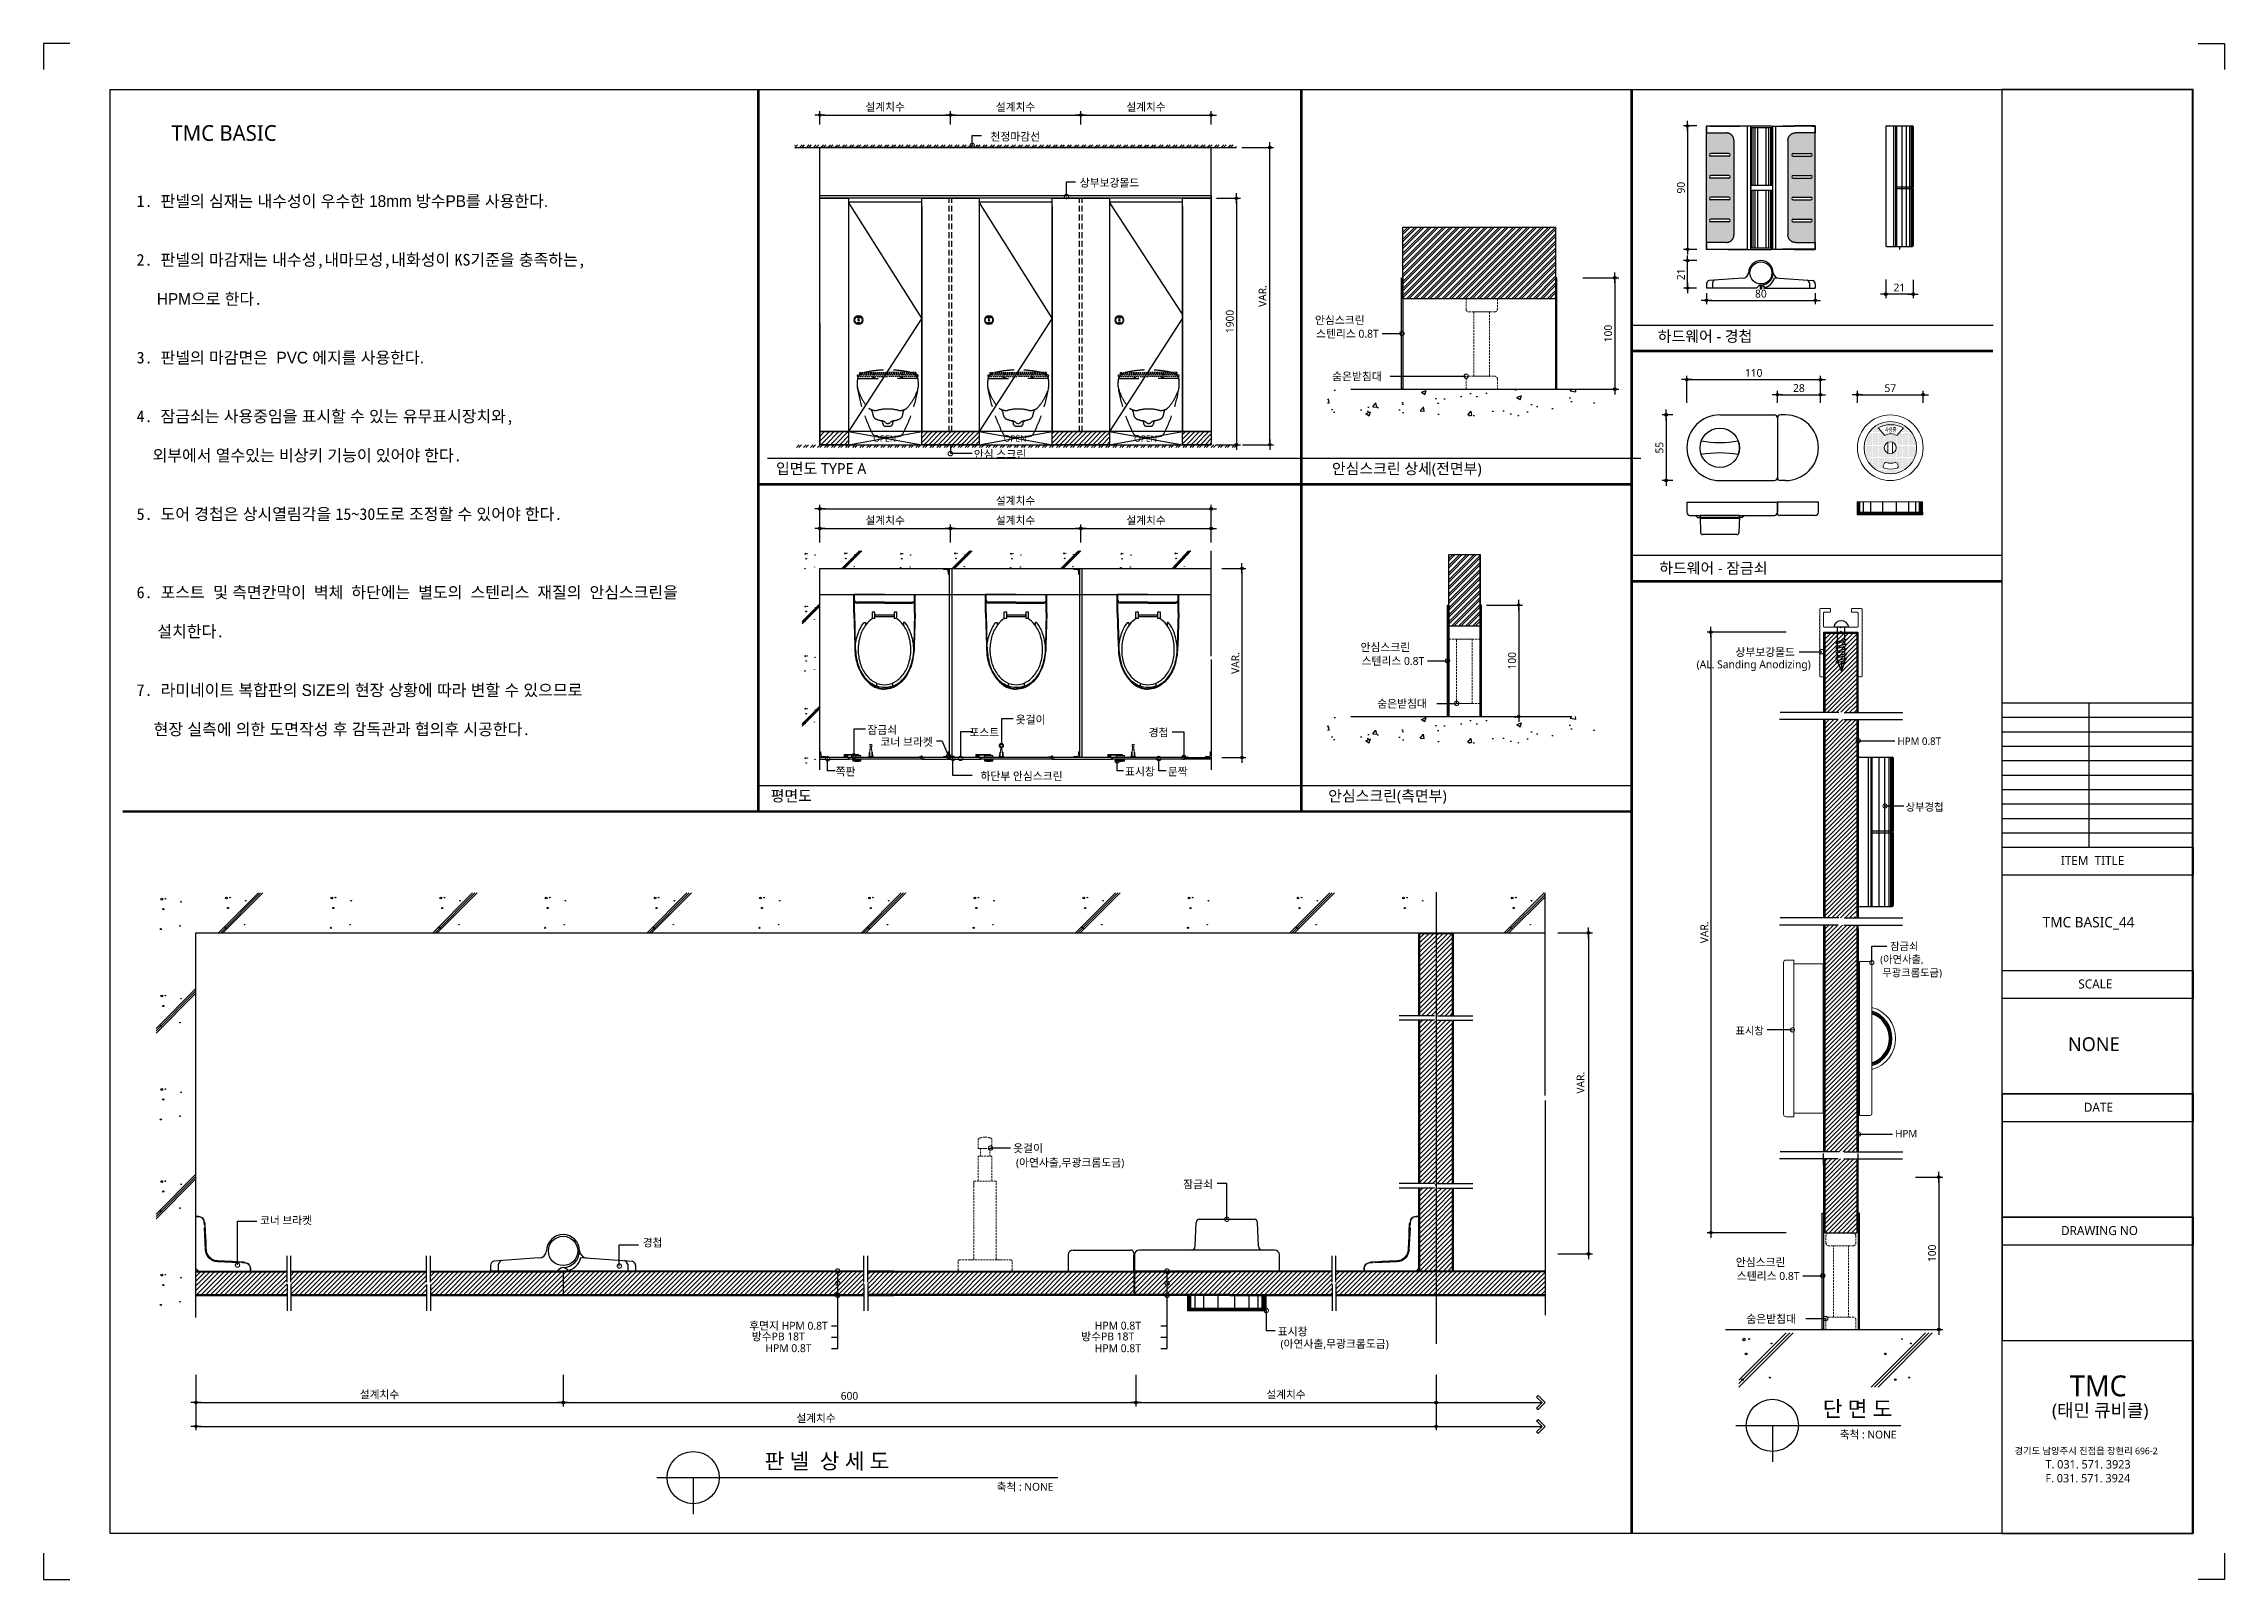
# Model space of a CAD drawing. Extents: x -256 to 8104, y -176 to 5714.
import ezdxf
from ezdxf.enums import TextEntityAlignment as Align

# ---------------------------------------------------------------- set-up
doc = ezdxf.new("R2010")
doc.units = 0
doc.header["$LTSCALE"] = 30
for name, pattern in [('CEN', [62, 60, -1, 0, -1]), ('HIDDEN', [0.375, 0.25, -0.125]), ('HIDDEN2', [4.7625, 3.175, -1.5875])]:
    doc.linetypes.add(name, pattern=pattern)
doc.layers.get('0').update_dxf_attribs({"linetype": 'CONTINUOUS'})
doc.layers.get('DEFPOINTS').update_dxf_attribs({"linetype": 'CONTINUOUS'})
for name, color, linetype in [('02---제품선', 4, 'CONTINUOUS'), ('0_toilet', 6, 'CONTINUOUS'), ('C', 2, 'CONTINUOUS'), ('curior-0Line', 252, 'CONTINUOUS'), ('DIM', 7, 'CONTINUOUS'), ('HAT', 8, 'CONTINUOUS'), ('HID', 9, 'HIDDEN'), ('jac text', 7, 'CONTINUOUS'), ('TIT', 3, 'CONTINUOUS'), ('경첩', 4, 'CONTINUOUS'), ('기타', 1, 'CONTINUOUS'), ('문자', 3, 'CONTINUOUS'), ('부자재', 4, 'CONTINUOUS'), ('상부보강몰드', 4, 'HIDDEN2'), ('옷걸이', 4, 'CONTINUOUS'), ('잠금쇠(회전형)', 4, 'CONTINUOUS'), ('중심선', 1, 'CEN'), ('치수', 1, 'CONTINUOUS'), ('판넬', 2, 'CONTINUOUS'), ('해치', 8, 'CONTINUOUS')]:
    doc.layers.add(name, color=color, linetype=linetype)
doc.styles.add('HDW', font='gulim.ttc')
doc.styles.add('돋움', font='malgun.ttf')
doc.dimstyles.new('10', dxfattribs={"dimscale": 10, "dimtxt": 3, "dimasz": 1, "dimexe": 1.5, "dimexo": 2, "dimgap": 1, "dimtad": 1, "dimdec": 0, "dimlunit": 6, "dimtxsty": '돋움', "dimblk": 'DIMDOT', "dimcen": -1, "dimdle": 1.5, "dimclrt": 3, "dimazin": 3, "dimtfac": 1, "dimtdec": 0, "dimtix": 1, "dimtmove": 2, "dimatfit": 3, "dimldrblk": 'DIMDOT', "dimarcsym": 0})
pattern_1 = [(45, (30955.914, -13822.053), (-8.55643, 8.55643), [])]
pattern_2 = [(45, (30148.375, -13933.632), (-8.980256, 8.980256), [])]
pattern_3 = [(45, (30151.98, -13962.043), (-8.980256, 8.980256), [])]

# ---------------------------------------------------------------- blocks, each defined once
blk = doc.blocks.new('DIMDOT')
at = {"linetype": 'Continuous'}
blk.add_line((-2, 0), (2, 0), dxfattribs=at)
for radius in [0.5, 0.25]:
    blk.add_circle((0, 0), radius, dxfattribs=at)
blk = doc.blocks.new('*D1178')
at = {"layer": 'DEFPOINTS', "color": 0}
for p in [(41693.7, -8346.1), (41193.7, -8402.4), (41693.7, -8402.4)]:
    blk.add_point(p, dxfattribs=at)
at = {"layer": 'DIM', "color": 0, "lineweight": -2, "ltscale": 10}
for p, q in [((41193.7, -8382.4), (41193.7, -8331.1)), ((41203.7, -8346.1), (41683.7, -8346.1)), ((41693.7, -8382.4), (41693.7, -8331.1))]:
    blk.add_line(p, q, dxfattribs=at)
at = {"layer": 'DIM', "color": 0, "lineweight": -2, "xscale": 10, "yscale": 10, "zscale": 10, "rotation": 180}
blk.add_blockref('DIMDOT', (41193.7, -8346.1), dxfattribs=at)
at = {"layer": 'DIM', "color": 0, "lineweight": -2, "xscale": 10, "yscale": 10, "zscale": 10}
blk.add_blockref('DIMDOT', (41693.7, -8346.1), dxfattribs=at)
at = {"layer": 'DIM', "color": 3, "insert": (41443.7, -8316.5), "char_height": 30, "attachment_point": 5, "style": '돋움'}
blk.add_mtext('설계치수', dxfattribs=at)
blk = doc.blocks.new('*D1179')
at = {"layer": 'DEFPOINTS', "color": 0}
for p in [(42193.7, -8346.1), (41693.7, -8402.4), (42193.7, -8402.4)]:
    blk.add_point(p, dxfattribs=at)
at = {"layer": 'DIM', "color": 0, "lineweight": -2, "ltscale": 10}
for p, q in [((41693.7, -8382.4), (41693.7, -8331.1)), ((41703.7, -8346.1), (42183.7, -8346.1)), ((42193.7, -8382.4), (42193.7, -8331.1))]:
    blk.add_line(p, q, dxfattribs=at)
at = {"layer": 'DIM', "color": 0, "lineweight": -2, "xscale": 10, "yscale": 10, "zscale": 10, "rotation": 180}
blk.add_blockref('DIMDOT', (41693.7, -8346.1), dxfattribs=at)
at = {"layer": 'DIM', "color": 0, "lineweight": -2, "xscale": 10, "yscale": 10, "zscale": 10}
blk.add_blockref('DIMDOT', (42193.7, -8346.1), dxfattribs=at)
at = {"layer": 'DIM', "color": 3, "insert": (41943.7, -8316.5), "char_height": 30, "attachment_point": 5, "style": '돋움'}
blk.add_mtext('설계치수', dxfattribs=at)
blk = doc.blocks.new('*D1180')
at = {"layer": 'DEFPOINTS', "color": 0}
for p in [(42693.7, -8346.1), (42193.7, -8402.4), (42693.7, -8402.4)]:
    blk.add_point(p, dxfattribs=at)
at = {"layer": 'DIM', "color": 0, "lineweight": -2, "ltscale": 10}
for p, q in [((42193.7, -8382.4), (42193.7, -8331.1)), ((42203.7, -8346.1), (42683.7, -8346.1)), ((42693.7, -8382.4), (42693.7, -8331.1))]:
    blk.add_line(p, q, dxfattribs=at)
at = {"layer": 'DIM', "color": 0, "lineweight": -2, "xscale": 10, "yscale": 10, "zscale": 10, "rotation": 180}
blk.add_blockref('DIMDOT', (42193.7, -8346.1), dxfattribs=at)
at = {"layer": 'DIM', "color": 0, "lineweight": -2, "xscale": 10, "yscale": 10, "zscale": 10}
blk.add_blockref('DIMDOT', (42693.7, -8346.1), dxfattribs=at)
at = {"layer": 'DIM', "color": 3, "insert": (42443.7, -8316.5), "char_height": 30, "attachment_point": 5, "style": '돋움'}
blk.add_mtext('설계치수', dxfattribs=at)
blk = doc.blocks.new('*D1181')
at = {"layer": 'DEFPOINTS', "color": 0}
for p in [(42693.7, -8665.3), (42693.7, -9610.3), (42790.6, -9610.3)]:
    blk.add_point(p, dxfattribs=at)
at = {"layer": 'DIM', "color": 0, "lineweight": -2, "ltscale": 10}
for p, q in [((42713.7, -8665.3), (42805.6, -8665.3)), ((42790.6, -8675.3), (42790.6, -9600.3)), ((42713.7, -9610.3), (42805.6, -9610.3))]:
    blk.add_line(p, q, dxfattribs=at)
at = {"layer": 'DIM', "color": 0, "lineweight": -2, "xscale": 10, "yscale": 10, "zscale": 10}
for p, rotation in [((42790.6, -8665.3), 90), ((42790.6, -9610.3), 270)]:
    blk.add_blockref('DIMDOT', p, dxfattribs=dict(at, rotation=rotation))
at = {"layer": 'DIM', "color": 3, "insert": (42765, -9137.8), "char_height": 30, "attachment_point": 5, "rotation": 90, "style": '돋움'}
blk.add_mtext('1900', dxfattribs=at)
blk = doc.blocks.new('*D1182')
at = {"layer": 'DEFPOINTS', "color": 0}
for p in [(42714.7, -10085.2), (42714.7, -10810.2), (42811.6, -10810.2)]:
    blk.add_point(p, dxfattribs=at)
at = {"layer": 'DIM', "color": 0, "lineweight": -2, "ltscale": 10}
for p, q in [((42734.7, -10085.2), (42826.6, -10085.2)), ((42811.6, -10095.2), (42811.6, -10800.2)), ((42734.7, -10810.2), (42826.6, -10810.2))]:
    blk.add_line(p, q, dxfattribs=at)
at = {"layer": 'DIM', "color": 0, "lineweight": -2, "xscale": 10, "yscale": 10, "zscale": 10}
for p, rotation in [((42811.6, -10085.2), 90), ((42811.6, -10810.2), 270)]:
    blk.add_blockref('DIMDOT', p, dxfattribs=dict(at, rotation=rotation))
at = {"layer": 'DIM', "color": 3, "insert": (42786.4, -10447.7), "char_height": 30, "attachment_point": 5, "rotation": 90, "style": '돋움'}
blk.add_mtext('VAR.', dxfattribs=at)
blk = doc.blocks.new('_DOTSMALL')
at = {"color": 0, "linetype": 'ByBlock', "const_width": 0.5}
blk.add_lwpolyline([(-0.0625, 0, 1), (0.0625, 0, 1)], format="xyb", close=True, dxfattribs=at)
blk = doc.blocks.new('A$C63EC304E')
at = {"layer": '치수', "color": 1, "xscale": 2.5, "yscale": 2.5, "zscale": 2.5, "rotation": 234.3098741996962}
blk.add_blockref('_DOTSMALL', (0.31, 0.31), dxfattribs=at)
blk = doc.blocks.new('A$C2BC9653E')
at = {"layer": '치수', "xscale": 0.3333333333333333, "yscale": 0.3333333333333333, "zscale": 0.3333333333333333}
blk.add_blockref('A$C63EC304E', (0, 0), dxfattribs=at)
blk = doc.blocks.new('A$C7FC71301')
at = {"layer": '치수', "rotation": 180}
blk.add_blockref('A$C2BC9653E', (0.21, 0.21), dxfattribs=at)
blk = doc.blocks.new('A$C4A20372B')
at = {"layer": '치수'}
blk.add_blockref('A$C7FC71301', (0, 0), dxfattribs=at)
blk = doc.blocks.new('A$C566469F5')
at = {"layer": '치수'}
blk.add_blockref('A$C4A20372B', (0, 0), dxfattribs=at)
blk = doc.blocks.new('A$C7E317CD4')
at = {"layer": '해치', "xscale": 2, "yscale": 2, "zscale": 2}
blk.add_blockref('A$C566469F5', (0, 0), dxfattribs=at)
blk = doc.blocks.new('A$C601D7F27')
at = {"layer": '치수'}
blk.add_blockref('A$C7E317CD4', (0, 0), dxfattribs=at)
blk = doc.blocks.new('A$C38802C08')
at = {"layer": '치수'}
blk.add_blockref('A$C601D7F27', (0, 0), dxfattribs=at)
blk = doc.blocks.new('*D1183')
at = {"layer": 'DEFPOINTS', "color": 0}
for p in [(42693.7, -9931.7), (42193.7, -10004.8), (42693.7, -10004.8)]:
    blk.add_point(p, dxfattribs=at)
at = {"layer": 'DIM', "color": 0, "lineweight": -2, "ltscale": 10}
for p, q in [((42193.7, -9984.8), (42193.7, -9916.7)), ((42203.7, -9931.7), (42683.7, -9931.7)), ((42693.7, -9984.8), (42693.7, -9916.7))]:
    blk.add_line(p, q, dxfattribs=at)
at = {"layer": 'DIM', "color": 0, "lineweight": -2, "xscale": 10, "yscale": 10, "zscale": 10, "rotation": 180}
blk.add_blockref('DIMDOT', (42193.7, -9931.7), dxfattribs=at)
at = {"layer": 'DIM', "color": 0, "lineweight": -2, "xscale": 10, "yscale": 10, "zscale": 10}
blk.add_blockref('DIMDOT', (42693.7, -9931.7), dxfattribs=at)
at = {"layer": 'DIM', "color": 3, "insert": (42443.7, -9902), "char_height": 30, "attachment_point": 5, "style": '돋움'}
blk.add_mtext('설계치수', dxfattribs=at)
blk = doc.blocks.new('*D1184')
at = {"layer": 'DEFPOINTS', "color": 0}
for p in [(42693.7, -9856.3), (41193.7, -10004.8), (42693.7, -10004.8)]:
    blk.add_point(p, dxfattribs=at)
at = {"layer": 'DIM', "color": 0, "lineweight": -2, "ltscale": 10}
for p, q in [((41193.7, -9984.8), (41193.7, -9841.3)), ((41203.7, -9856.3), (42683.7, -9856.3)), ((42693.7, -9984.8), (42693.7, -9841.3))]:
    blk.add_line(p, q, dxfattribs=at)
at = {"layer": 'DIM', "color": 0, "lineweight": -2, "xscale": 10, "yscale": 10, "zscale": 10, "rotation": 180}
blk.add_blockref('DIMDOT', (41193.7, -9856.3), dxfattribs=at)
at = {"layer": 'DIM', "color": 0, "lineweight": -2, "xscale": 10, "yscale": 10, "zscale": 10}
blk.add_blockref('DIMDOT', (42693.7, -9856.3), dxfattribs=at)
at = {"layer": 'DIM', "color": 3, "insert": (41943.7, -9826.7), "char_height": 30, "attachment_point": 5, "style": '돋움'}
blk.add_mtext('설계치수', dxfattribs=at)
blk = doc.blocks.new('*D1185')
at = {"layer": 'DEFPOINTS', "color": 0}
for p in [(42193.7, -9931.7), (41693.7, -10004.8), (42193.7, -10004.8)]:
    blk.add_point(p, dxfattribs=at)
at = {"layer": 'DIM', "color": 0, "lineweight": -2, "ltscale": 10}
for p, q in [((41693.7, -9984.8), (41693.7, -9916.7)), ((41703.7, -9931.7), (42183.7, -9931.7)), ((42193.7, -9984.8), (42193.7, -9916.7))]:
    blk.add_line(p, q, dxfattribs=at)
at = {"layer": 'DIM', "color": 0, "lineweight": -2, "xscale": 10, "yscale": 10, "zscale": 10, "rotation": 180}
blk.add_blockref('DIMDOT', (41693.7, -9931.7), dxfattribs=at)
at = {"layer": 'DIM', "color": 0, "lineweight": -2, "xscale": 10, "yscale": 10, "zscale": 10}
blk.add_blockref('DIMDOT', (42193.7, -9931.7), dxfattribs=at)
at = {"layer": 'DIM', "color": 3, "insert": (41943.7, -9902), "char_height": 30, "attachment_point": 5, "style": '돋움'}
blk.add_mtext('설계치수', dxfattribs=at)
blk = doc.blocks.new('*D1186')
at = {"layer": 'DEFPOINTS', "color": 0}
for p in [(41693.7, -9931.7), (41193.7, -10004.8), (41693.7, -10004.8)]:
    blk.add_point(p, dxfattribs=at)
at = {"layer": 'DIM', "color": 0, "lineweight": -2, "ltscale": 10}
for p, q in [((41193.7, -9984.8), (41193.7, -9916.7)), ((41203.7, -9931.7), (41683.7, -9931.7)), ((41693.7, -9984.8), (41693.7, -9916.7))]:
    blk.add_line(p, q, dxfattribs=at)
at = {"layer": 'DIM', "color": 0, "lineweight": -2, "xscale": 10, "yscale": 10, "zscale": 10, "rotation": 180}
blk.add_blockref('DIMDOT', (41193.7, -9931.7), dxfattribs=at)
at = {"layer": 'DIM', "color": 0, "lineweight": -2, "xscale": 10, "yscale": 10, "zscale": 10}
blk.add_blockref('DIMDOT', (41693.7, -9931.7), dxfattribs=at)
at = {"layer": 'DIM', "color": 3, "insert": (41443.7, -9902), "char_height": 30, "attachment_point": 5, "style": '돋움'}
blk.add_mtext('설계치수', dxfattribs=at)
blk = doc.blocks.new('*D1187')
at = {"layer": 'DEFPOINTS', "color": 0}
for p in [(45029.1, -9360.8), (44517.1, -9469.4), (45029.1, -9469.4)]:
    blk.add_point(p, dxfattribs=at)
at = {"layer": 'DIM', "color": 0, "lineweight": -2, "ltscale": 10}
for p, q in [((44517.1, -9449.4), (44517.1, -9345.8)), ((44527.1, -9360.8), (45019.1, -9360.8)), ((45029.1, -9449.4), (45029.1, -9345.8))]:
    blk.add_line(p, q, dxfattribs=at)
at = {"layer": 'DIM', "color": 0, "lineweight": -2, "xscale": 10, "yscale": 10, "zscale": 10, "rotation": 180}
blk.add_blockref('DIMDOT', (44517.1, -9360.8), dxfattribs=at)
at = {"layer": 'DIM', "color": 0, "lineweight": -2, "xscale": 10, "yscale": 10, "zscale": 10}
blk.add_blockref('DIMDOT', (45029.1, -9360.8), dxfattribs=at)
at = {"layer": 'DIM', "color": 3, "insert": (44773.1, -9335.2), "char_height": 30, "attachment_point": 5, "style": '돋움'}
blk.add_mtext('110', dxfattribs=at)
blk = doc.blocks.new('*D1188')
at = {"layer": 'DEFPOINTS', "color": 0}
for p in [(45029.1, -9418.7), (44864.1, -9469.4), (45029.1, -9469.4)]:
    blk.add_point(p, dxfattribs=at)
at = {"layer": 'DIM', "color": 0, "lineweight": -2, "ltscale": 10}
for p, q in [((44864.1, -9449.4), (44864.1, -9403.7)), ((44874.1, -9418.7), (45019.1, -9418.7)), ((45029.1, -9449.4), (45029.1, -9403.7))]:
    blk.add_line(p, q, dxfattribs=at)
at = {"layer": 'DIM', "color": 0, "lineweight": -2, "xscale": 10, "yscale": 10, "zscale": 10, "rotation": 180}
blk.add_blockref('DIMDOT', (44864.1, -9418.7), dxfattribs=at)
at = {"layer": 'DIM', "color": 0, "lineweight": -2, "xscale": 10, "yscale": 10, "zscale": 10}
blk.add_blockref('DIMDOT', (45029.1, -9418.7), dxfattribs=at)
at = {"layer": 'DIM', "color": 3, "insert": (44946.6, -9393.2), "char_height": 30, "attachment_point": 5, "style": '돋움'}
blk.add_mtext('28', dxfattribs=at)
blk = doc.blocks.new('*D1189')
at = {"layer": 'DEFPOINTS', "color": 0}
for p in [(45422.9, -9418.7), (45170.9, -9469.4), (45422.9, -9469.4)]:
    blk.add_point(p, dxfattribs=at)
at = {"layer": 'DIM', "color": 0, "lineweight": -2, "ltscale": 10}
for p, q in [((45170.9, -9449.4), (45170.9, -9403.7)), ((45180.9, -9418.7), (45412.9, -9418.7)), ((45422.9, -9449.4), (45422.9, -9403.7))]:
    blk.add_line(p, q, dxfattribs=at)
at = {"layer": 'DIM', "color": 0, "lineweight": -2, "xscale": 10, "yscale": 10, "zscale": 10, "rotation": 180}
blk.add_blockref('DIMDOT', (45170.9, -9418.7), dxfattribs=at)
at = {"layer": 'DIM', "color": 0, "lineweight": -2, "xscale": 10, "yscale": 10, "zscale": 10}
blk.add_blockref('DIMDOT', (45422.9, -9418.7), dxfattribs=at)
at = {"layer": 'DIM', "color": 3, "insert": (45296.9, -9393.5), "char_height": 30, "attachment_point": 5, "style": '돋움'}
blk.add_mtext('57', dxfattribs=at)
blk = doc.blocks.new('*D1190')
at = {"layer": 'DEFPOINTS', "color": 0}
for p in [(44574.8, -8388), (44519.8, -8861.1), (44574.8, -8861.1)]:
    blk.add_point(p, dxfattribs=at)
at = {"layer": 'DIM', "color": 0, "lineweight": -2, "ltscale": 10}
for p, q in [((44554.8, -8388), (44504.8, -8388)), ((44519.8, -8398), (44519.8, -8851.1)), ((44554.8, -8861.1), (44504.8, -8861.1))]:
    blk.add_line(p, q, dxfattribs=at)
at = {"layer": 'DIM', "color": 0, "lineweight": -2, "xscale": 10, "yscale": 10, "zscale": 10}
for p, rotation in [((44519.8, -8388), 90), ((44519.8, -8861.1), 270)]:
    blk.add_blockref('DIMDOT', p, dxfattribs=dict(at, rotation=rotation))
at = {"layer": 'DIM', "color": 3, "insert": (44494.3, -8624.6), "char_height": 30, "attachment_point": 5, "rotation": 90, "style": '돋움'}
blk.add_mtext('90', dxfattribs=at)
blk = doc.blocks.new('*D1191')
at = {"layer": 'DEFPOINTS', "color": 0}
for p in [(44592.4, -9009.4), (45009.5, -9009.4), (45009.5, -9056.7)]:
    blk.add_point(p, dxfattribs=at)
at = {"layer": 'DIM', "color": 0, "lineweight": -2, "ltscale": 10}
for p, q in [((44592.4, -9029.4), (44592.4, -9071.7)), ((44602.4, -9056.7), (44999.5, -9056.7)), ((45009.5, -9029.4), (45009.5, -9071.7))]:
    blk.add_line(p, q, dxfattribs=at)
at = {"layer": 'DIM', "color": 0, "lineweight": -2, "xscale": 10, "yscale": 10, "zscale": 10, "rotation": 180}
blk.add_blockref('DIMDOT', (44592.4, -9056.7), dxfattribs=at)
at = {"layer": 'DIM', "color": 0, "lineweight": -2, "xscale": 10, "yscale": 10, "zscale": 10}
blk.add_blockref('DIMDOT', (45009.5, -9056.7), dxfattribs=at)
at = {"layer": 'DIM', "color": 3, "insert": (44800.9, -9031.2), "char_height": 30, "attachment_point": 5, "style": '돋움'}
blk.add_mtext('80', dxfattribs=at)
blk = doc.blocks.new('*D1192')
at = {"layer": 'DEFPOINTS', "color": 0}
for p in [(44519.8, -8904.4), (44574.8, -8904.4), (44574.1, -9009.4)]:
    blk.add_point(p, dxfattribs=at)
at = {"layer": 'DIM', "color": 0, "lineweight": -2, "ltscale": 10}
for p, q in [((44554.8, -8904.4), (44504.8, -8904.4)), ((44519.8, -8999.4), (44519.8, -8914.4)), ((44554.1, -9009.4), (44504.8, -9009.4))]:
    blk.add_line(p, q, dxfattribs=at)
at = {"layer": 'DIM', "color": 0, "lineweight": -2, "xscale": 10, "yscale": 10, "zscale": 10}
for p, rotation in [((44519.8, -8904.4), 90), ((44519.8, -9009.4), 270)]:
    blk.add_blockref('DIMDOT', p, dxfattribs=dict(at, rotation=rotation))
at = {"layer": 'DIM', "color": 3, "insert": (44494.4, -8956.9), "char_height": 30, "attachment_point": 5, "rotation": 90, "style": '돋움'}
blk.add_mtext('21', dxfattribs=at)
blk = doc.blocks.new('*D1193')
at = {"layer": 'DEFPOINTS', "color": 0}
for p in [(45279.3, -8957.2), (45384.3, -8957.9), (45279.3, -9032.9)]:
    blk.add_point(p, dxfattribs=at)
at = {"layer": 'DIM', "color": 0, "lineweight": -2, "ltscale": 10}
for p, q in [((45279.3, -8977.2), (45279.3, -9047.9)), ((45384.3, -8977.9), (45384.3, -9047.9)), ((45374.3, -9032.9), (45289.3, -9032.9))]:
    blk.add_line(p, q, dxfattribs=at)
at = {"layer": 'DIM', "color": 0, "lineweight": -2, "xscale": 10, "yscale": 10, "zscale": 10, "rotation": 180}
blk.add_blockref('DIMDOT', (45279.3, -9032.9), dxfattribs=at)
at = {"layer": 'DIM', "color": 0, "lineweight": -2, "xscale": 10, "yscale": 10, "zscale": 10}
blk.add_blockref('DIMDOT', (45384.3, -9032.9), dxfattribs=at)
at = {"layer": 'DIM', "color": 3, "insert": (45331.8, -9007.5), "char_height": 30, "attachment_point": 5, "style": '돋움'}
blk.add_mtext('21', dxfattribs=at)
blk = doc.blocks.new('A$C10E41893')
at = {"layer": '부자재'}
for p, q in [((6, 0), (6, 196)), ((123, 196), (6, 196)), ((123, 192), (6, 192)), ((55, 0), (55, 177)), ((61, 0), (61, 177)), ((6, 0), (6, -196)), ((55, 0), (55, -177)), ((61, 0), (61, -177)), ((123, -192), (6, -192)), ((123, -196), (6, -196))]:
    blk.add_line(p, q, dxfattribs=at)
for points in [[(123, 196, -0.012538), (123, 196), (335, 190, -0.055395), (445, 175, -0.154276), (577, 93, -0.179504), (612, 0, -0.179504)], [(123, 192, -0.012538), (123, 192), (335, 187, -0.055395), (444, 172, -0.154276), (574, 91, -0.179504), (608, 0, -0.179504)], [(157, -72, 0.089162), (200, -119, 0.085733), (270, -155, 0.075373), (359, -168, 0.075373), (447, -155, 0.085733), (517, -119, 0.106084), (567, -62, 0.126931), (583, 0, 0.126931), (567, 62, 0.106084), (517, 119, 0.085733), (447, 155, 0.075373), (359, 168, 0.075373), (270, 155, 0.085733), (200, 119, 0.089162), (157, 72)], [(572, 51), (589, 51), (589, 60, 0.021185), (583, 71, 0.106084), (528, 134, 0.085733), (453, 172, 0.075373), (359, 187, 0.075373), (265, 172, 0.085733), (189, 134, 0.007337), (184, 130), (184, 122), (205, 122)], [(123, -196, 0.012538), (123, -196), (335, -190, 0.055395), (445, -175, 0.154276), (577, -93, 0.179504), (612, 0, 0.179504)], [(123, -192, 0.012538), (123, -192), (335, -187, 0.055395), (444, -172, 0.154276), (574, -91, 0.179504), (608, 0, 0.179504)], [(589, -51, 0.090214), (598, 0, 0.090214), (589, 51, 0.106084)], [(572, -51), (589, -51), (589, -60, -0.021185), (583, -71, -0.106084), (528, -134, -0.085733), (453, -172, -0.075373), (359, -187, -0.075373), (265, -172, -0.085733), (189, -134, -0.007337), (184, -130), (184, -122), (205, -122)]]:
    blk.add_lwpolyline(points, format="xyb", dxfattribs=at)
blk.add_lwpolyline([(138, -61), (119, -61), (119, -79), (157, -79), (157, -61), (138, -61), (147, -61), (147, 61), (138, 61), (157, 61), (157, 79), (119, 79), (119, 61), (138, 61), (138, -61), (119, -61)], dxfattribs=at)
for centre, start, end in [((40, 177), 0, 90), ((46, 177), 0, 90), ((40, -177), 270, 0), ((46, -177), 270, 0)]:
    blk.add_arc(centre, 15, start, end, dxfattribs=at)
blk = doc.blocks.new('A$C460A2A32')
at = {"color": 0}
for p, q in [((3, 20), (0, 16)), ((3, 20), (9, 20)), ((4, 10), (162, 10)), ((9, 20), (162, 20)), ((13, 32), (11, 30)), ((13, 32), (162, 32)), ((13, 27), (162, 27)), ((312, 32), (162, 32)), ((312, 27), (162, 27)), ((316, 20), (162, 20)), ((321, 10), (162, 10)), ((312, 32), (313, 30)), ((322, 20), (316, 20)), ((322, 20), (324, 16))]:
    blk.add_line(p, q, dxfattribs=at)
for centre, radius, start, end in [((4, 14), 4, 150.0107, 270), ((13, 29), 2, 135, 270), ((109, 28), 26, 182.6717, 198.4118), ((109, 10), 26, 180, 202.6199), ((107, 28), 23, 183.0205, 200.9186), ((107, 10), 23, 180, 205.7715), ((69, 10), 23, 334.2285, 0), ((69, 28), 23, 339.0814, 356.9795), ((67, 10), 26, 337.3801, 0), ((67, 28), 26, 341.5882, 357.3283), ((257, 10), 26, 180, 202.6199), ((257, 28), 26, 182.6717, 198.4118), ((256, 28), 23, 183.0205, 200.9186), ((256, 10), 23, 180, 205.7715), ((217, 10), 23, 334.2285, 0), ((217, 28), 23, 339.0814, 356.9795), ((216, 28), 26, 341.5882, 357.3283), ((216, 10), 26, 337.3801, 0), ((312, 29), 2, 270, 45), ((321, 14), 4, 270, 29.9893)]:
    blk.add_arc(centre, radius, start, end, dxfattribs=at)
blk = doc.blocks.new('*D1194')
at = {"layer": 'DEFPOINTS', "color": 0}
for p in [(44482.8, -9495.9), (44437.2, -9747.9), (44482.8, -9747.9)]:
    blk.add_point(p, dxfattribs=at)
at = {"layer": 'DIM', "color": 0, "lineweight": -2, "ltscale": 10}
for p, q in [((44462.8, -9495.9), (44422.2, -9495.9)), ((44437.2, -9505.9), (44437.2, -9737.9)), ((44462.8, -9747.9), (44422.2, -9747.9))]:
    blk.add_line(p, q, dxfattribs=at)
at = {"layer": 'DIM', "color": 0, "lineweight": -2, "xscale": 10, "yscale": 10, "zscale": 10}
for p, rotation in [((44437.2, -9495.9), 90), ((44437.2, -9747.9), 270)]:
    blk.add_blockref('DIMDOT', p, dxfattribs=dict(at, rotation=rotation))
at = {"layer": 'DIM', "color": 3, "insert": (44411.9, -9621.9), "char_height": 30, "attachment_point": 5, "rotation": 90, "style": '돋움'}
blk.add_mtext('55', dxfattribs=at)
blk = doc.blocks.new('*D1195')
at = {"layer": 'DEFPOINTS', "color": 0}
for p in [(44918.1, -10329), (44609.4, -12632.3), (44918.1, -12632.3)]:
    blk.add_point(p, dxfattribs=at)
at = {"layer": 'DIM', "color": 0, "lineweight": -2, "ltscale": 10}
for p, q in [((44898.1, -10329), (44594.4, -10329)), ((44609.4, -10339), (44609.4, -12622.3)), ((44898.1, -12632.3), (44594.4, -12632.3))]:
    blk.add_line(p, q, dxfattribs=at)
at = {"layer": 'DIM', "color": 0, "lineweight": -2, "xscale": 10, "yscale": 10, "zscale": 10}
for p, rotation in [((44609.4, -10329), 90), ((44609.4, -12632.3), 270)]:
    blk.add_blockref('DIMDOT', p, dxfattribs=dict(at, rotation=rotation))
at = {"layer": 'DIM', "color": 3, "insert": (44584.1, -11480.6), "char_height": 30, "attachment_point": 5, "rotation": 90, "style": '돋움'}
blk.add_mtext('VAR.', dxfattribs=at)
blk = doc.blocks.new('A$C13EB2441')
for p, q in [((0.84, 7.37), (0.84, 14.11)), ((0.84, 6.74), (0.84, 0))]:
    blk.add_line(p, q)
blk = doc.blocks.new('*D1196')
at = {"layer": 'DEFPOINTS', "color": 0}
for p in [(45373.8, -12419.5), (45382.9, -13003.8), (45482.8, -13003.8)]:
    blk.add_point(p, dxfattribs=at)
at = {"layer": 'DIM', "color": 0, "lineweight": -2, "ltscale": 10}
for p, q in [((45393.8, -12419.5), (45497.8, -12419.5)), ((45482.8, -12429.5), (45482.8, -12993.8)), ((45402.9, -13003.8), (45497.8, -13003.8))]:
    blk.add_line(p, q, dxfattribs=at)
at = {"layer": 'DIM', "color": 0, "lineweight": -2, "xscale": 10, "yscale": 10, "zscale": 10}
for p, rotation in [((45482.8, -12419.5), 90), ((45482.8, -13003.8), 270)]:
    blk.add_blockref('DIMDOT', p, dxfattribs=dict(at, rotation=rotation))
at = {"layer": 'DIM', "color": 3, "insert": (45457.2, -12711.6), "char_height": 30, "attachment_point": 5, "rotation": 90, "style": '돋움'}
blk.add_mtext('100', dxfattribs=at)
blk = doc.blocks.new('*D1197')
at = {"layer": 'DEFPOINTS', "color": 0}
for p in [(42790.6, -8470.5), (42918, -8470.5), (42793.1, -9610.3)]:
    blk.add_point(p, dxfattribs=at)
at = {"layer": 'DIM', "color": 0, "lineweight": -2, "ltscale": 10}
for p, q in [((42810.6, -8470.5), (42933, -8470.5)), ((42918, -9600.3), (42918, -8480.5)), ((42813.1, -9610.3), (42933, -9610.3))]:
    blk.add_line(p, q, dxfattribs=at)
at = {"layer": 'DIM', "color": 0, "lineweight": -2, "xscale": 10, "yscale": 10, "zscale": 10}
for p, rotation in [((42918, -8470.5), 90), ((42918, -9610.3), 270)]:
    blk.add_blockref('DIMDOT', p, dxfattribs=dict(at, rotation=rotation))
at = {"layer": 'DIM', "color": 3, "insert": (42890.7, -9040.4), "char_height": 30, "attachment_point": 5, "rotation": 90, "style": '돋움'}
blk.add_mtext('VAR.', dxfattribs=at)
blk = doc.blocks.new('*D1198')
at = {"layer": 'DEFPOINTS', "color": 0}
for p in [(38801.8, -13158.1), (40208.9, -13158.1), (40208.9, -13283.8)]:
    blk.add_point(p, dxfattribs=at)
at = {"layer": 'DIM', "color": 0, "lineweight": -2, "ltscale": 10}
for p, q in [((38801.8, -13178.1), (38801.8, -13298.8)), ((40208.9, -13178.1), (40208.9, -13298.8)), ((38811.8, -13283.8), (40198.9, -13283.8))]:
    blk.add_line(p, q, dxfattribs=at)
at = {"layer": 'DIM', "color": 0, "lineweight": -2, "xscale": 10, "yscale": 10, "zscale": 10, "rotation": 180}
blk.add_blockref('DIMDOT', (38801.8, -13283.8), dxfattribs=at)
at = {"layer": 'DIM', "color": 0, "lineweight": -2, "xscale": 10, "yscale": 10, "zscale": 10}
blk.add_blockref('DIMDOT', (40208.9, -13283.8), dxfattribs=at)
at = {"layer": 'DIM', "color": 3, "insert": (39505.3, -13254.2), "char_height": 30, "attachment_point": 5, "style": '돋움'}
blk.add_mtext('설계치수', dxfattribs=at)
blk = doc.blocks.new('*D1199')
at = {"layer": 'DEFPOINTS', "color": 0}
for p in [(38801.8, -13158.1), (43555.7, -13158.1), (43555.7, -13375.3)]:
    blk.add_point(p, dxfattribs=at)
at = {"layer": 'DIM', "color": 0, "lineweight": -2, "ltscale": 10}
for p, q in [((38801.8, -13178.1), (38801.8, -13390.3)), ((43555.7, -13178.1), (43555.7, -13390.3)), ((38811.8, -13375.3), (43545.7, -13375.3))]:
    blk.add_line(p, q, dxfattribs=at)
at = {"layer": 'DIM', "color": 0, "lineweight": -2, "xscale": 10, "yscale": 10, "zscale": 10, "rotation": 180}
blk.add_blockref('DIMDOT', (38801.8, -13375.3), dxfattribs=at)
at = {"layer": 'DIM', "color": 0, "lineweight": -2, "xscale": 10, "yscale": 10, "zscale": 10}
blk.add_blockref('DIMDOT', (43555.7, -13375.3), dxfattribs=at)
at = {"layer": 'DIM', "color": 3, "insert": (41178.7, -13345.6), "char_height": 30, "attachment_point": 5, "style": '돋움'}
blk.add_mtext('설계치수', dxfattribs=at)
blk = doc.blocks.new('*D1200')
at = {"layer": 'DEFPOINTS', "color": 0}
for p in [(42404.8, -13158.1), (43555.7, -13158.1), (43555.7, -13283.8)]:
    blk.add_point(p, dxfattribs=at)
at = {"layer": 'DIM', "color": 0, "lineweight": -2, "ltscale": 10}
for p, q in [((42404.8, -13178.1), (42404.8, -13298.8)), ((43555.7, -13178.1), (43555.7, -13298.8)), ((42414.8, -13283.8), (43545.7, -13283.8))]:
    blk.add_line(p, q, dxfattribs=at)
at = {"layer": 'DIM', "color": 0, "lineweight": -2, "xscale": 10, "yscale": 10, "zscale": 10, "rotation": 180}
blk.add_blockref('DIMDOT', (42404.8, -13283.8), dxfattribs=at)
at = {"layer": 'DIM', "color": 0, "lineweight": -2, "xscale": 10, "yscale": 10, "zscale": 10}
blk.add_blockref('DIMDOT', (43555.7, -13283.8), dxfattribs=at)
at = {"layer": 'DIM', "color": 3, "insert": (42980.3, -13254.2), "char_height": 30, "attachment_point": 5, "style": '돋움'}
blk.add_mtext('설계치수', dxfattribs=at)
blk = doc.blocks.new('*D1201')
at = {"layer": 'DEFPOINTS', "color": 0}
for p in [(40208.9, -13158.1), (42404.8, -13158.1), (42404.8, -13283.8)]:
    blk.add_point(p, dxfattribs=at)
at = {"layer": 'DIM', "color": 0, "lineweight": -2, "ltscale": 10}
for p, q in [((40208.9, -13178.1), (40208.9, -13298.8)), ((42404.8, -13178.1), (42404.8, -13298.8)), ((40218.9, -13283.8), (42394.8, -13283.8))]:
    blk.add_line(p, q, dxfattribs=at)
at = {"layer": 'DIM', "color": 0, "lineweight": -2, "xscale": 10, "yscale": 10, "zscale": 10, "rotation": 180}
blk.add_blockref('DIMDOT', (40208.9, -13283.8), dxfattribs=at)
at = {"layer": 'DIM', "color": 0, "lineweight": -2, "xscale": 10, "yscale": 10, "zscale": 10}
blk.add_blockref('DIMDOT', (42404.8, -13283.8), dxfattribs=at)
at = {"layer": 'DIM', "color": 3, "insert": (41306.9, -13258.3), "char_height": 30, "attachment_point": 5, "style": '돋움'}
blk.add_mtext('600', dxfattribs=at)
blk = doc.blocks.new('A$C06B31977')
for p, q in [((1.26, 11.06), (1.26, 21.17)), ((1.26, 10.11), (1.26, 0))]:
    blk.add_line(p, q)
blk = doc.blocks.new('*D1202')
at = {"layer": 'DEFPOINTS', "color": 0}
for p in [(44002.5, -11482.5), (44002.5, -12713.8), (44140.3, -12713.8)]:
    blk.add_point(p, dxfattribs=at)
at = {"layer": 'DIM', "color": 0, "lineweight": -2, "ltscale": 10}
for p, q in [((44022.5, -11482.5), (44155.3, -11482.5)), ((44140.3, -11492.5), (44140.3, -12703.8)), ((44022.5, -12713.8), (44155.3, -12713.8))]:
    blk.add_line(p, q, dxfattribs=at)
at = {"layer": 'DIM', "color": 0, "lineweight": -2, "xscale": 10, "yscale": 10, "zscale": 10}
for p, rotation in [((44140.3, -11482.5), 90), ((44140.3, -12713.8), 270)]:
    blk.add_blockref('DIMDOT', p, dxfattribs=dict(at, rotation=rotation))
at = {"layer": 'DIM', "color": 3, "insert": (44109.6, -12057.2), "char_height": 30, "attachment_point": 5, "rotation": 90, "style": '돋움'}
blk.add_mtext('VAR.', dxfattribs=at)
blk = doc.blocks.new('*D1203')
at = {"layer": 'DEFPOINTS', "color": 0}
for p in [(43729.4, -10225.2), (43729.4, -10652.6), (43872.3, -10652.6)]:
    blk.add_point(p, dxfattribs=at)
at = {"layer": 'DIM', "color": 0, "lineweight": -2, "ltscale": 10}
for p, q in [((43749.4, -10225.2), (43887.3, -10225.2)), ((43872.3, -10235.2), (43872.3, -10642.6)), ((43749.4, -10652.6), (43887.3, -10652.6))]:
    blk.add_line(p, q, dxfattribs=at)
at = {"layer": 'DIM', "color": 0, "lineweight": -2, "xscale": 10, "yscale": 10, "zscale": 10}
for p, rotation in [((43872.3, -10225.2), 90), ((43872.3, -10652.6), 270)]:
    blk.add_blockref('DIMDOT', p, dxfattribs=dict(at, rotation=rotation))
at = {"layer": 'DIM', "color": 3, "insert": (43846.7, -10438.9), "char_height": 30, "attachment_point": 5, "rotation": 90, "style": '돋움'}
blk.add_mtext('100', dxfattribs=at)
blk = doc.blocks.new('*D1204')
at = {"layer": 'DEFPOINTS', "color": 0}
for p in [(44098.1, -8970.2), (44098.1, -9397.7), (44241, -9397.7)]:
    blk.add_point(p, dxfattribs=at)
at = {"layer": 'DIM', "color": 0, "lineweight": -2, "ltscale": 10}
for p, q in [((44118.1, -8970.2), (44256, -8970.2)), ((44241, -8980.2), (44241, -9387.7)), ((44118.1, -9397.7), (44256, -9397.7))]:
    blk.add_line(p, q, dxfattribs=at)
at = {"layer": 'DIM', "color": 0, "lineweight": -2, "xscale": 10, "yscale": 10, "zscale": 10}
for p, rotation in [((44241, -8970.2), 90), ((44241, -9397.7), 270)]:
    blk.add_blockref('DIMDOT', p, dxfattribs=dict(at, rotation=rotation))
at = {"layer": 'DIM', "color": 3, "insert": (44215.4, -9184), "char_height": 30, "attachment_point": 5, "rotation": 90, "style": '돋움'}
blk.add_mtext('100', dxfattribs=at)
blk = doc.blocks.new('BASIC_44', base_point=(38473.5, -13786.3))
h = blk.add_hatch()
h.set_pattern_fill('ANSI31', color=2, style=0)
h.set_pattern_definition([(45, (41709.89, -12189.372), (-2.245064, 2.245064), [])])
h.paths.add_polyline_path([(43604.4, -10225.2), (43599.4, -10225.2), (43599.4, -10436.8, -1), (43599.4, -10441), (43599.4, -10652.6), (43604.4, -10652.6)])
h.paths.add_polyline_path([(43729.4, -10441, -1), (43729.4, -10436.8), (43729.4, -10225.2), (43724.4, -10225.2), (43724.4, -10652.6), (43729.4, -10652.6)])
at = {"layer": 'HAT'}
h = blk.add_hatch(dxfattribs=at)
h.set_pattern_fill('ANSI32', color=256, scale=2, style=0)
h.set_pattern_definition([(45, (29857.61, -14103.519), (-13.470384, 13.470384), []), (45, (29866.59, -14103.519), (-13.470384, 13.470384), [])])
h.paths.add_polyline_path([(41097, -8460.5), (42790.6, -8460.5), (42790.6, -8470.5), (41097, -8470.5)])
h = blk.add_hatch(dxfattribs=at)
h.set_pattern_fill('ANSI32', color=256, scale=2, style=0)
h.set_pattern_definition([(45, (30171.724, -14029.361), (-13.470384, 13.470384), []), (45, (30180.704, -14029.361), (-13.470384, 13.470384), [])])
h.paths.add_polyline_path([(43428.6, -8776.4), (44014, -8776.4), (44014, -9051.1), (43428.6, -9051.1)])
h = blk.add_hatch(dxfattribs=at)
h.set_pattern_fill('ANSI32', color=256, scale=2, style=0)
h.set_pattern_definition([(45, (29857.61, -13921.539), (-13.470384, 13.470384), []), (45, (29866.59, -13921.539), (-13.470384, 13.470384), [])])
h.paths.add_polyline_path([(41097, -9620.8), (42790.6, -9620.8), (42790.6, -9610.8), (41097, -9610.8)])
h = blk.add_hatch(dxfattribs=at)
h.set_pattern_fill('ANSI32', color=256, scale=2, style=0)
h.set_pattern_definition([(45, (38523.04, -14029.361), (-13.470384, 13.470384), []), (45, (38532.021, -14029.361), (-13.470384, 13.470384), [])])
h.paths.add_polyline_path([(43724.4, -10031.4), (43604.4, -10031.4), (43604.4, -10306), (43724.4, -10306), (43724.4, -10225.2)])
at = {"layer": 'HAT', "transparency": 33554687}
h = blk.add_hatch(dxfattribs=at)
h.set_pattern_fill('ANSI31', color=256, scale=3.811219)
h.set_pattern_definition(pattern_1)
h.paths.add_polyline_path([(45099.4, -10636.7), (45120.5, -10636.7), (45169.5, -10636.7), (45169.5, -10333.7), (45045.6, -10333.7), (45045.6, -10636.7)])
at = {"layer": 'HAT'}
h = blk.add_hatch(dxfattribs=at)
h.set_pattern_fill('ANSI31', color=256, scale=3.811219, style=0)
h.set_pattern_definition(pattern_1)
edge = h.paths.add_edge_path()
edge.add_line((45169.5, -10710.8), (45112.9, -10710.8))
edge.add_arc((45110.9, -10710.8), 1.99, -54.30987, 0, ccw=False)
edge.add_arc((45110.9, -10710.8), 1.99, 125.69013, 305.69013, ccw=False)
edge.add_arc((45110.9, -10710.8), 1.99, 0, 125.69013, ccw=False)
edge.add_line((45112.9, -10710.8), (45169.5, -10710.8))
edge.add_line((45169.5, -10710.8), (45169.5, -10664.3))
edge.add_line((45169.5, -10664.3), (45159.7, -10664.3))
edge.add_spline(control_points=[(45157, -10671.8), (45157.9, -10669.3), (45158.8, -10666.8), (45159.7, -10664.3)], knot_values=[0, 0, 0, 0, 0.152076, 0.152076, 0.152076, 0.152076], degree=3, periodic=0)
edge.add_line((45159.7, -10664.3), (45107.5, -10664.3))
edge.add_line((45107.5, -10664.3), (45107.5, -11425.2))
edge.add_line((45107.5, -11425.2), (45161.6, -11425.2))
edge.add_spline(control_points=[(45161.6, -11425.2), (45164.6, -11416.9), (45167.5, -11409.4), (45169.5, -11405.8)], knot_values=[0.152076, 0.152076, 0.152076, 0.152076, 0.673721, 0.673721, 0.673721, 0.673721], degree=3, periodic=0)
edge.add_spline(control_points=[(45171.8, -11425.2), (45172.3, -11415.6), (45173.3, -11401.1), (45170.5, -11403.9), (45169.5, -11405.8)], knot_values=[0.673721, 0.673721, 0.673721, 0.673721, 1.332503, 1.60798, 1.60798, 1.60798, 1.60798], degree=3, periodic=0)
edge.add_line((45169.5, -11405.8), (45169.5, -10710.8))
h.paths.add_polyline_path([(45107.5, -10664.3), (45045.6, -10664.3), (45045.6, -11425.2), (45107.5, -11425.2)])
h = blk.add_hatch(dxfattribs=at)
h.set_pattern_fill('ANSI31', color=256, scale=3.811219, style=0)
h.set_pattern_definition(pattern_1)
h.paths.add_polyline_path([(45107.5, -11887.8), (45045.6, -11887.8), (45045.6, -12321.8), (45107.5, -12321.8), (45107.5, -12217.5, -0.567825), (45107.5, -12214.1)])
h.paths.add_polyline_path([(45169.5, -11887.8), (45107.5, -11887.8), (45107.5, -12214.1, -0.582142), (45110.5, -12215.8), (45169.5, -12215.8)])
edge = h.paths.add_edge_path()
edge.add_line((45169.5, -12215.8), (45110.5, -12215.8))
edge.add_arc((45108.6, -12215.8), 1.99, -54.30987, 0, ccw=False)
edge.add_arc((45108.6, -12215.8), 1.99, 239.17799, 305.69013, ccw=False)
edge.add_line((45107.5, -12217.5), (45107.5, -12321.8))
edge.add_line((45107.5, -12321.8), (45161.6, -12321.8))
edge.add_spline(control_points=[(45161.6, -12321.8), (45164.6, -12313.5), (45167.5, -12306), (45169.5, -12302.4)], knot_values=[0.152076, 0.152076, 0.152076, 0.152076, 0.673721, 0.673721, 0.673721, 0.673721], degree=3, periodic=0)
edge.add_line((45169.5, -12302.4), (45169.5, -12215.8))
h.paths.add_polyline_path([(45107.5, -11452.8), (45045.6, -11452.8), (45045.6, -11887.8), (45107.5, -11887.8)])
edge = h.paths.add_edge_path()
edge.add_line((45169.5, -11452.8), (45159.7, -11452.8))
edge.add_spline(control_points=[(45157, -11460.3), (45157.9, -11457.8), (45158.8, -11455.3), (45159.7, -11452.8)], knot_values=[0, 0, 0, 0, 0.152076, 0.152076, 0.152076, 0.152076], degree=3, periodic=0)
edge.add_line((45159.7, -11452.8), (45107.5, -11452.8))
edge.add_line((45107.5, -11452.8), (45107.5, -11887.8))
edge.add_line((45107.5, -11887.8), (45169.5, -11887.8))
edge.add_line((45169.5, -11887.8), (45169.5, -11452.8))
at = {"layer": 'HAT', "transparency": 33554687}
h = blk.add_hatch(dxfattribs=at)
h.set_pattern_fill('ANSI31', color=256, scale=3.811219, style=0)
h.set_pattern_definition(pattern_1)
h.paths.add_polyline_path([(45097.5, -12349.5), (45045.6, -12349.5), (45045.6, -12632.3), (45107.5, -12632.3), (45107.5, -12349.5)])
h.paths.add_polyline_path([(45169.5, -12349.5), (45118.6, -12349.5), (45107.5, -12349.5), (45107.5, -12632.3), (45169.5, -12632.3)])
at = {"layer": '해치'}
h = blk.add_hatch(dxfattribs=at)
h.set_pattern_fill('DOTS', color=256, scale=2.628474)
h.set_pattern_definition([(0, (41630.654, -8053.001), (2.086351, 4.172702), [0, -4.172702])])
edge = h.paths.add_edge_path()
edge.add_line((44592.9, -8834.6), (44592.9, -8834.6))
edge.add_spline(control_points=[(44592.9, -8834.6), (44593.1, -8834.6), (44604.7, -8834.6)], knot_values=[-0.724312, -0.724312, -0.724312, 0.724312, 0.724312, 0.724312], weights=[1, 0.748956, 1], degree=2, periodic=0)
edge.add_line((44604.7, -8834.6), (44668.6, -8834.6))
edge.add_spline(control_points=[(44668.6, -8834.6), (44697.5, -8834.6), (44697.5, -8805.7)], knot_values=[-1.570796, -1.570796, -1.570796, 0, 0, 0], weights=[1, 0.707107, 1], degree=2, periodic=0)
edge.add_line((44697.5, -8805.7), (44697.5, -8443.5))
edge.add_spline(control_points=[(44697.5, -8443.5), (44697.5, -8414.6), (44668.6, -8414.6)], knot_values=[0, 0, 0, 1.570796, 1.570796, 1.570796], weights=[1, 0.707107, 1], degree=2, periodic=0)
edge.add_line((44668.6, -8414.6), (44604.7, -8414.6))
edge.add_spline(control_points=[(44604.7, -8414.6), (44593.1, -8414.6), (44592.9, -8414.6)], knot_values=[-0.724312, -0.724312, -0.724312, 0.724312, 0.724312, 0.724312], weights=[1, 0.748956, 1], degree=2, periodic=0)
edge.add_line((44592.9, -8414.6), (44592.9, -8834.6))
h.paths.add_polyline_path([(44677.8, -8493.3, -0.414214), (44683, -8498.6, -0.414214), (44677.8, -8503.8), (44609.4, -8503.8, -0.414214), (44604.2, -8498.6, -0.414214), (44609.4, -8493.3)], flags=16)
h.paths.add_polyline_path([(44677.8, -8577.3, -0.414214), (44683, -8582.6, -0.414214), (44677.8, -8587.8), (44609.4, -8587.8, -0.414214), (44604.2, -8582.6, -0.414214), (44609.4, -8577.3)], flags=16)
h.paths.add_polyline_path([(44677.8, -8661.3, -0.414214), (44683, -8666.6, -0.414214), (44677.8, -8671.8), (44609.4, -8671.8, -0.414214), (44604.2, -8666.6, -0.414214), (44609.4, -8661.3)], flags=16)
h.paths.add_polyline_path([(44677.8, -8745.3, -0.414214), (44683, -8750.6, -0.414214), (44677.8, -8755.9), (44609.4, -8755.9, -0.414214), (44604.2, -8750.6, -0.414214), (44609.4, -8745.3)], flags=16)
h = blk.add_hatch(dxfattribs=at)
h.set_pattern_fill('DOTS', color=256, scale=2.628474)
h.set_pattern_definition([(0, (41156.0365, -8053.001), (2.086351, 4.1727023), [0, -4.1727023])])
edge = h.paths.add_edge_path()
edge.add_spline(control_points=[(44904.3, -8443.5), (44904.3, -8414.6), (44933.2, -8414.6)], knot_values=[0, 0, 0, 1.570796, 1.570796, 1.570796], weights=[1, 0.707107, 1], degree=2, periodic=0)
edge.add_line((44933.2, -8414.6), (44997.1, -8414.6))
edge.add_spline(control_points=[(44997.1, -8414.6), (45008.7, -8414.6), (45008.9, -8414.6)], knot_values=[-0.724312, -0.724312, -0.724312, 0.724312, 0.724312, 0.724312], weights=[1, 0.748956, 1], degree=2, periodic=0)
edge.add_line((45009, -8414.6), (45009, -8834.6))
edge.add_line((45009, -8834.6), (45008.9, -8834.6))
edge.add_spline(control_points=[(45008.9, -8834.6), (45008.7, -8834.6), (44997.1, -8834.6)], knot_values=[-0.724312, -0.724312, -0.724312, 0.724312, 0.724312, 0.724312], weights=[1, 0.748956, 1], degree=2, periodic=0)
edge.add_line((44997.1, -8834.6), (44933.2, -8834.6))
edge.add_spline(control_points=[(44933.2, -8834.6), (44904.3, -8834.6), (44904.3, -8805.7)], knot_values=[-1.570796, -1.570796, -1.570796, 0, 0, 0], weights=[1, 0.707107, 1], degree=2, periodic=0)
edge.add_line((44904.3, -8805.7), (44904.3, -8443.5))
h.paths.add_polyline_path([(44924.1, -8493.3, 0.414214), (44918.8, -8498.6, 0.414214), (44924.1, -8503.8), (44992.4, -8503.8, 0.414214), (44997.7, -8498.6, 0.414214), (44992.4, -8493.3)], flags=16)
h.paths.add_polyline_path([(44924.1, -8577.3, 0.414214), (44918.8, -8582.6, 0.414214), (44924.1, -8587.8), (44992.4, -8587.8, 0.414214), (44997.7, -8582.6, 0.414214), (44992.4, -8577.3)], flags=16)
h.paths.add_polyline_path([(44924.1, -8661.3, 0.414214), (44918.8, -8666.6, 0.414214), (44924.1, -8671.8), (44992.4, -8671.8, 0.414214), (44997.7, -8666.6, 0.414214), (44992.4, -8661.3)], flags=16)
h.paths.add_polyline_path([(44924.1, -8745.3, 0.414214), (44918.8, -8750.6, 0.414214), (44924.1, -8755.9), (44992.4, -8755.9, 0.414214), (44997.7, -8750.6, 0.414214), (44992.4, -8745.3)], flags=16)
h = blk.add_hatch(dxfattribs=at)
h.set_pattern_fill('AR-CONC', color=256, style=0)
h.set_pattern_definition([(50, (41709.89, -10934.45), (182.185, -15.939), [19.05, -209.55]), (355, (41709.89, -10934.45), (-35.243, 191.057), [15.24, -167.64]), (100.451, (41725.07, -10935.78), (146.943, 175.117), [16.19, -178.09]), (46.184, (41709.9, -10883.65), (271.079, -42.042), [28.575, -314.325]), (96.636, (41732.48, -10887.16), (237.404, 247.426), [24.285, -267.135]), (351.184, (41709.9, -10883.65), (237.405, 247.425), [22.86, -251.46]), (21, (41735.29, -10896.35), (151.615, -102.2655), [19.05, -209.55]), (326, (41735.29, -10896.35), (61.802, 184.188), [15.24, -167.64]), (71.4514, (41747.92, -10904.88), (213.416, 81.923), [16.19, -178.09]), (37.5, (41709.89, -10934.455), (3.0886, 84.555), [0, -165.608, 0, -170.18, 0, -168.275]), (7.5, (41709.89, -10934.455), (66.8197, 100.1806), [0, -97.028, 0, -161.798, 0, -64.135]), (327.5, (41653.25, -10934.455), (135.5906, -5.7287), [0, -63.5, 0, -198.12, 0, -262.89]), (317.5, (41627.85, -10934.45), (148.129, 25.4265), [0, -82.55, 0, -131.572, 0, -186.69])])
h.paths.add_polyline_path([(44189.5, -9500.7), (44189.5, -9397.7), (43139.3, -9397.7), (43139.3, -9500.7)])
h = blk.add_hatch(dxfattribs=at)
h.set_pattern_fill('DOTS', color=256, scale=2.628474)
h.set_pattern_definition([(0, (39602.8484, -13079.2786), (2.086351, 4.1727023), [0, -4.1727023])])
h.paths.add_polyline_path([(45397.5, -9621.9, 1), (45196.2, -9621.9, 1)])
h.paths.add_polyline_path([(45273.9, -9621.9, -1), (45319.8, -9621.9, -1)], flags=16)
h.paths.add_polyline_path([(45321.6, -9574.7, 0.250537), (45275.7, -9574.7), (45249.9, -9546.2, -0.258173), (45347.4, -9546.2)], flags=16)
h.paths.add_polyline_path([(45324.3, -9683.4), (45327.1, -9691.5, -0.437988), (45322.3, -9700.6, -0.127495), (45275.1, -9700.6, -0.437988), (45270.2, -9691.5), (45273, -9683.4, -0.407197), (45281.8, -9679, 0.156299), (45315.5, -9679, -0.407197)], flags=16)
h.paths.add_polyline_path([(45272.3, -9567.7), (45272.3, -9538.4), (45324.6, -9538.4), (45324.6, -9567.7)], flags=8)
at = {"layer": '해치', "transparency": 33554687}
h = blk.add_hatch(dxfattribs=at)
h.set_pattern_fill('ANSI31', color=3, scale=4)
h.set_pattern_definition(pattern_3)
h.paths.add_polyline_path([(41193.7, -9560.3), (41303.7, -9560.3), (41303.7, -9610.3), (41193.7, -9610.3)])
h = blk.add_hatch(dxfattribs=at)
h.set_pattern_fill('ANSI31', color=3, scale=4)
h.set_pattern_definition(pattern_3)
h.paths.add_polyline_path([(41583.7, -9560.3), (41803.7, -9560.3), (41803.7, -9610.3), (41583.7, -9610.3)])
h.paths.add_polyline_path([(42083.7, -9560.3), (42303.7, -9560.3), (42303.7, -9610.3), (42083.7, -9610.3)])
h.paths.add_polyline_path([(42583.7, -9560.3), (42693.7, -9560.3), (42693.7, -9610.3), (42583.7, -9610.3)])
at = {"layer": '해치'}
h = blk.add_hatch(dxfattribs=at)
h.set_pattern_fill('AR-CONC', color=256, style=0)
h.set_pattern_definition([(50, (41709.89, -12189.37), (182.185, -15.939), [19.05, -209.55]), (355, (41709.89, -12189.37), (-35.243, 191.057), [15.24, -167.64]), (100.451, (41725.07, -12190.7), (146.943, 175.117), [16.19, -178.09]), (46.184, (41709.9, -12138.57), (271.079, -42.042), [28.575, -314.325]), (96.636, (41732.48, -12142.08), (237.404, 247.426), [24.285, -267.135]), (351.184, (41709.9, -12138.57), (237.405, 247.425), [22.86, -251.46]), (21, (41735.29, -12151.27), (151.615, -102.2655), [19.05, -209.55]), (326, (41735.29, -12151.27), (61.802, 184.188), [15.24, -167.64]), (71.4514, (41747.92, -12159.8), (213.416, 81.923), [16.19, -178.09]), (37.5, (41709.89, -12189.37), (3.0886, 84.555), [0, -165.608, 0, -170.18, 0, -168.275]), (7.5, (41709.89, -12189.37), (66.8197, 100.1806), [0, -97.028, 0, -161.798, 0, -64.135]), (327.5, (41653.25, -12189.37), (135.5906, -5.7287), [0, -63.5, 0, -198.12, 0, -262.89]), (317.5, (41627.85, -12189.37), (148.129, 25.4265), [0, -82.55, 0, -131.572, 0, -186.69])])
h.paths.add_polyline_path([(44189.5, -10755.6), (44189.5, -10652.6), (43139.3, -10652.6), (43139.3, -10755.6)])
h = blk.add_hatch(dxfattribs=at)
h.set_pattern_fill('ANSI31', color=256, scale=4, style=0)
h.set_pattern_definition([(45, (-232754.705, -69930.244), (-8.9802561, 8.9802561), [])])
edge = h.paths.add_edge_path()
edge.add_line((43555.7, -11485.8), (43493.3, -11485.8))
edge.add_line((43493.3, -11485.8), (43492.4, -11486.7))
edge.add_line((43492.4, -11486.7), (43492.4, -11587.1))
edge.add_line((43492.4, -11587.1), (43535.2, -11587.1))
edge.add_line((43535.2, -11587.1), (43535.2, -11628.6))
edge.add_line((43535.2, -11628.6), (43492.4, -11628.6))
edge.add_line((43492.4, -11628.6), (43492.4, -11800.3))
edge.add_line((43492.4, -11800.3), (43548.9, -11800.3))
edge.add_spline(control_points=[(43548.9, -11800.3), (43551.7, -11792.7), (43557.7, -11777.3), (43553.9, -11808.3), (43555.4, -11810.7), (43555.7, -11810.8)], knot_values=[0.456227, 0.456227, 0.456227, 0.456227, 2.847595, 6.178025, 6.737145, 6.737145, 6.737145, 6.737145], degree=3, periodic=0)
edge.add_spline(control_points=[(43555.4, -11810.6), (43555.5, -11807.5), (43555.5, -11804.8), (43554.9, -11804.4), (43554.9, -11804.4)], knot_values=[0.891967, 0.891967, 0.891967, 0.891967, 1.280656, 1.337888, 1.337888, 1.337888, 1.337888], degree=3, periodic=0)
edge.add_line((43555.7, -11810.8), (43555.7, -11485.8))
edge = h.paths.add_edge_path()
edge.add_line((43619, -11485.8), (43555.7, -11485.8))
edge.add_line((43555.7, -11485.8), (43555.7, -11810.8))
edge.add_spline(control_points=[(43555.7, -11810.8), (43556.8, -11811), (43559.1, -11806.6), (43561.7, -11800.3)], knot_values=[6.737145, 6.737145, 6.737145, 6.737145, 8.913909, 8.913909, 8.913909, 8.913909], degree=3, periodic=0)
edge.add_spline(control_points=[(43561.7, -11800.3), (43563.8, -11795.5), (43566.1, -11789.6), (43568.4, -11783.6)], knot_values=[8.913909, 8.913909, 8.913909, 8.913909, 10.573873, 10.573873, 10.573873, 10.573873], degree=3, periodic=0)
edge.add_line((43561.7, -11800.3), (43619, -11800.3))
edge.add_line((43619, -11800.3), (43619, -11628.6))
edge.add_line((43619, -11628.6), (43576.2, -11628.6))
edge.add_line((43576.2, -11628.6), (43576.2, -11587.1))
edge.add_line((43576.2, -11587.1), (43619, -11587.1))
edge.add_line((43619, -11587.1), (43619, -11485.8))
h.paths.add_polyline_path([(43619, -11587.1), (43576.2, -11587.1), (43576.2, -11628.6), (43619, -11628.6)], flags=16)
h.paths.add_polyline_path([(43535.2, -11587.1), (43492.4, -11587.1), (43492.4, -11628.6), (43535.2, -11628.6)], flags=16)
h = blk.add_hatch(dxfattribs=at)
h.set_pattern_fill('ANSI31', color=256, scale=4, style=0)
h.set_pattern_definition([(45, (43555.699, -12130.795), (-8.98026, 8.98026), [])])
h.paths.add_polyline_path([(43619, -11817.4), (43492.4, -11817.4), (43492.4, -12444.1), (43619, -12444.1)])
at = {"layer": '해치', "transparency": 33554687}
h = blk.add_hatch(dxfattribs=at)
h.set_pattern_fill('ANSI31', color=256, scale=4)
h.set_pattern_definition(pattern_2)
edge = h.paths.add_edge_path()
edge.add_spline(control_points=[(43555.7, -12471.7), (43555.4, -12471.6), (43554.3, -12469.9), (43555.2, -12460), (43555.4, -12454.4)], knot_values=[1.337888, 1.337888, 1.337888, 1.337888, 1.524261, 2.245715, 2.245715, 2.245715, 2.245715], degree=3, periodic=0)
edge.add_spline(control_points=[(43555.7, -12454.6), (43555.4, -12454.5), (43553.9, -12452.1), (43557.7, -12421.1), (43551.7, -12436.5), (43548.9, -12444.1)], knot_values=[0.152076, 0.152076, 0.152076, 0.152076, 0.338449, 1.448592, 2.245715, 2.245715, 2.245715, 2.245715], degree=3, periodic=0)
edge.add_spline(control_points=[(43555.4, -12454.4), (43555.5, -12451.3), (43555.5, -12448.6), (43554.9, -12448.3), (43554.9, -12448.2)], knot_values=[0.891967, 0.891967, 0.891967, 0.891967, 1.280656, 1.337888, 1.337888, 1.337888, 1.337888], degree=3, periodic=0)
edge.add_spline(control_points=[(43554.9, -12448.2), (43553.9, -12448.1), (43551.5, -12454.2), (43548.9, -12461.3)], knot_values=[0.152076, 0.152076, 0.152076, 0.152076, 0.891967, 0.891967, 0.891967, 0.891967], degree=3, periodic=0)
edge.add_spline(control_points=[(43547.3, -12465.7), (43547.9, -12464.2), (43548.4, -12462.7), (43548.9, -12461.3)], knot_values=[0, 0, 0, 0, 0.152076, 0.152076, 0.152076, 0.152076], degree=3, periodic=0)
edge.add_line((43548.9, -12461.3), (43492.4, -12461.3))
edge.add_line((43492.4, -12461.3), (43492.4, -12633.7))
edge.add_line((43492.4, -12633.7), (43537.1, -12633.7))
edge.add_line((43537.1, -12633.7), (43537.1, -12675.2))
edge.add_line((43537.1, -12675.2), (43492.4, -12675.2))
edge.add_line((43492.4, -12675.2), (43492.4, -12779.5))
edge.add_line((43492.4, -12779.5), (43555.7, -12779.5))
edge.add_line((43555.7, -12779.5), (43555.7, -12471.8))
h.paths.add_polyline_path([(43619, -12633.7), (43574.3, -12633.7), (43574.3, -12675.2), (43619, -12675.2)])
h.paths.add_polyline_path([(43537.1, -12633.7), (43492.4, -12633.7), (43492.4, -12675.2), (43537.1, -12675.2)], flags=16)
h = blk.add_hatch(dxfattribs=at)
h.set_pattern_fill('ANSI31', color=256, scale=4)
h.set_pattern_definition(pattern_2)
h.paths.add_polyline_path([(43619, -12522.2), (43555.7, -12522.2), (43555.7, -12779.5), (43619, -12779.5), (43619, -12675.2), (43574.3, -12675.2), (43574.3, -12633.7), (43619, -12633.7)])
edge = h.paths.add_edge_path()
edge.add_line((43619, -12461.3), (43561.7, -12461.3))
edge.add_spline(control_points=[(43561.7, -12461.3), (43559.1, -12467.6), (43556.8, -12471.9), (43555.7, -12471.7)], knot_values=[2.245715, 2.245715, 2.245715, 2.245715, 2.971303, 2.971303, 2.971303, 2.971303], degree=3, periodic=0)
edge.add_line((43555.7, -12471.7), (43555.7, -12522.2))
edge.add_line((43555.7, -12522.2), (43619, -12522.2))
edge.add_line((43619, -12522.2), (43619, -12461.3))
h = blk.add_hatch(dxfattribs=at)
h.set_pattern_fill('ANSI31', color=256, scale=4, style=0)
h.set_pattern_definition(pattern_2)
h.paths.add_polyline_path([(39150.8, -12831.1), (39150.8, -12821.6), (39150.8, -12782.8), (38801.8, -12782.8), (38801.8, -12869.5), (39150.8, -12869.5)])
h.paths.add_polyline_path([(39165.4, -12831.1), (39165.4, -12821.6), (39165.4, -12782.8), (39685.9, -12782.8), (39685.9, -12831.1), (39685.9, -12869.5), (39165.4, -12869.5)])
at = {"layer": '해치'}
h = blk.add_hatch(dxfattribs=at)
h.set_pattern_fill('ANSI31', color=256, scale=4)
h.set_pattern_definition(pattern_2)
h.paths.add_polyline_path([(40208.9, -12869.5), (40208.9, -12782.8), (39700.5, -12782.8), (39700.5, -12869.5)])
at = {"layer": '해치', "transparency": 33554687}
h = blk.add_hatch(dxfattribs=at)
h.set_pattern_fill('ANSI31', color=256, scale=4)
h.set_pattern_definition(pattern_2)
h.paths.add_polyline_path([(40208.9, -12782.8), (40208.9, -12869.5), (41261.8, -12869.5), (41261.8, -12828.2, -0.610943), (41260.1, -12824.9, -0.241509), (41261.8, -12824.1), (41261.8, -12782.8)])
h = blk.add_hatch(dxfattribs=at)
h.set_pattern_fill('ANSI31', color=256, scale=4)
h.set_pattern_definition(pattern_2)
h.paths.add_polyline_path([(41362.6, -12782.8), (41261.8, -12782.8), (41261.8, -12824.1, -0.610943), (41263.5, -12827.4, -0.241509), (41261.8, -12828.2), (41261.8, -12869.5), (41362.6, -12869.5)])
h = blk.add_hatch(dxfattribs=at)
h.set_pattern_fill('ANSI31', color=256, scale=4)
h.set_pattern_definition(pattern_2)
h.paths.add_polyline_path([(42396.8, -12869.5), (42396.8, -12782.8), (41476.8, -12782.8), (41377.2, -12782.8), (41377.2, -12821.6), (41377.2, -12831.1), (41377.2, -12869.5), (41476.8, -12869.5)])
h = blk.add_hatch(dxfattribs=at)
h.set_pattern_fill('ANSI31', color=256, scale=4, style=0)
h.set_pattern_definition(pattern_2)
h.paths.add_polyline_path([(43171.8, -12831.1), (43171.8, -12821.6), (43171.8, -12782.8), (43555.7, -12782.8), (43555.7, -12869.5), (43171.8, -12869.5)])
edge = h.paths.add_edge_path()
edge.add_line((43157.2, -12831.1), (43157.2, -12821.6))
edge.add_line((43157.2, -12821.6), (43157.2, -12782.8))
edge.add_line((43157.2, -12782.8), (42524.7, -12782.8))
edge.add_line((42524.7, -12782.8), (42524.7, -12824.1))
edge.add_arc((42524.7, -12826.2), 2.08, -35.69013, 90, ccw=False)
edge.add_arc((42524.7, -12826.2), 2.08, 270, 324.30987, ccw=False)
edge.add_line((42524.7, -12828.2), (42524.7, -12869.5))
edge.add_line((42524.7, -12869.5), (43157.2, -12869.5))
edge.add_line((43157.2, -12869.5), (43157.2, -12831.1))
h.paths.add_polyline_path([(42399.8, -12782.8), (42399.8, -12869.5), (42524.7, -12869.5), (42524.7, -12828.2, -0.610943), (42523, -12824.9, -0.241509), (42524.7, -12824.1), (42524.7, -12782.8)])
h.paths.add_polyline_path([(43973.4, -12782.8), (43555.7, -12782.8), (43555.7, -12869.5), (43973.4, -12869.5)])
at = {"color": 2}
for p, q in [((38317.6, -8072), (38217.6, -8072)), ((38217.6, -8072), (38217.6, -8172)), ((46477.6, -8072), (46577.6, -8072)), ((46577.6, -8072), (46577.6, -8172)), ((41097, -8470.5), (42790.6, -8470.5)), ((45331.8, -8849.6), (45331.8, -8861.1)), ((43228.6, -9397.7), (44118.1, -9397.7)), ((43228.6, -10652.6), (44076.3, -10652.6)), ((40208.9, -12779.5), (40208.9, -12872.8)), ((42396.8, -12782.8), (42396.8, -12869.5)), ((42399.8, -12782.8), (42399.8, -12869.5)), ((38217.6, -13862), (38217.6, -13962)), ((46577.6, -13862), (46577.6, -13962)), ((38217.6, -13962), (38317.6, -13962)), ((46577.6, -13962), (46477.6, -13962))]:
    blk.add_line(p, q, dxfattribs=at)
for p, q in [((41193.7, -9131.7), (41193.7, -8470.5)), ((42693.7, -9131.7), (42693.7, -8470.5)), ((41193.7, -9145.4), (41193.7, -9610.3)), ((42693.7, -9145.4), (42693.7, -9610.3)), ((41193.7, -9610.3), (42693.7, -9610.3)), ((42693.7, -10421.1), (42693.7, -10017.5)), ((41193.7, -10857), (41193.7, -10085.2)), ((41193.7, -10085.2), (42693.7, -10085.2)), ((41193.7, -10185.2), (42693.7, -10185.2)), ((42693.7, -10434.4), (42693.7, -10857)), ((43973.4, -12106.1), (43973.4, -11329.3)), ((38801.8, -11482.5), (43973.4, -11482.5)), ((38801.8, -12957.5), (38801.8, -11482.5)), ((43549, -11800.3), (43414.3, -11800.3)), ((43561.7, -11800.3), (43696.5, -11800.3)), ((43973.4, -12125.1), (43973.4, -12948.4)), ((43549, -12444.1), (43414.3, -12444.1)), ((43561.7, -12444.1), (43696.5, -12444.1)), ((44664.6, -13003.8), (45497.6, -13003.8))]:
    blk.add_line(p, q)
at = {"color": 8}
for p, q in [((44305.4, -9151.5), (45690.7, -9151.5)), ((40992.3, -9662.1), (44340.1, -9662.1)), ((44305.4, -10034.3), (45725.1, -10034.3)), ((40957.6, -10917), (42920.2, -10917)), ((42920.2, -10917), (44305.4, -10917))]:
    blk.add_line(p, q, dxfattribs=at)
at = {"color": 4}
for p, q in [((41682.4, -10087.3), (41672.7, -10086.7)), ((41682.4, -10087.3), (41683.1, -10087.3)), ((41686.5, -10091.2), (41687, -10101.2)), ((42182.4, -10087.3), (42172.7, -10086.7)), ((42182.4, -10087.3), (42183, -10087.3)), ((42186.5, -10091.2), (42187, -10101.2))]:
    blk.add_line(p, q, dxfattribs=at)
at = {"color": 2}
for points in [[(38472.8, -8247.9), (45725.1, -8247.9), (45725.1, -13786.2), (38472.8, -13786.2)], [(38472.8, -8247.9), (45725.1, -8247.9), (45725.1, -13786.2), (38472.8, -13786.2)], [(38472.8, -8247.9), (46454.7, -8247.9), (46454.7, -13786.2), (38472.8, -13786.2)], [(41193.7, -8654.3), (42693.7, -8654.3), (42693.7, -8665.3), (41193.7, -8665.3)], [(43423.6, -8970.2), (43428.6, -8970.2), (43428.6, -9397.7), (43423.6, -9397.7)], [(44019, -8970.2), (44014, -8970.2), (44014, -9397.7), (44019, -9397.7)], [(43599.4, -10225.2), (43604.4, -10225.2), (43604.4, -10652.6), (43599.4, -10652.6)], [(43729.4, -10225.2), (43724.4, -10225.2), (43724.4, -10652.6), (43729.4, -10652.6)], [(45036.1, -12557.5), (45040.8, -12557.5), (45040.8, -13003.7), (45036.1, -13003.7)], [(45179, -12557.5), (45174.2, -12557.5), (45174.2, -13003.7), (45179, -13003.7)]]:
    blk.add_lwpolyline(points, close=True, dxfattribs=at)
at = {"color": 8, "const_width": 10}
for points in [[(40957.6, -11017), (40957.6, -8247.9)], [(43038.6, -11017), (43038.6, -8247.9)], [(44305.4, -13786.2), (44305.4, -8247.9)], [(44305.4, -9251.5), (45690.7, -9251.5)], [(40957.6, -9762.1), (44305.4, -9762.1)], [(44305.4, -10134.3), (45725.1, -10134.3)], [(38520.9, -11017), (44305.4, -11017)]]:
    blk.add_lwpolyline(points, dxfattribs=at)
at = {"color": 4}
for centre, radius, start, end in [((41672.8, -10085.1), 1.61, 184.02269, 266.84997), ((41682.9, -10091), 3.66, 356.64811, 86.2207), ((41688.7, -10101), 1.65, 186.1664, 269.59836), ((42172.7, -10085.1), 1.61, 184.02269, 266.84997), ((42182.8, -10091), 3.66, 356.64811, 86.2207), ((42188.6, -10101), 1.65, 186.1664, 269.59836)]:
    blk.add_arc(centre, radius, start, end, dxfattribs=at)
at = {"layer": '02---제품선'}
for p, q in [((44643.1, -9495.9), (44852.5, -9495.9)), ((44864.1, -9507.6), (44864.1, -9736.3)), ((44864.1, -9507.6), (44864.1, -9736.3)), ((44895.1, -9495.9), (44875.8, -9495.9)), ((44643.1, -9747.9), (44852.5, -9747.9)), ((44895.1, -9747.9), (44875.8, -9747.9)), ((44517.1, -9830.9), (44864.1, -9830.9)), ((44517.1, -9830.9), (44517.1, -9869.7)), ((44864.1, -9830.9), (44864.1, -9869.7)), ((45021.1, -9830.9), (44864.1, -9830.9)), ((44864.1, -9873.6), (44864.1, -9830.9)), ((45021.1, -9869.7), (45021.1, -9830.9)), ((44528.8, -9881.3), (44550.1, -9881.3)), ((44550.1, -9881.3), (44736.2, -9881.3)), ((44557.9, -9889.1), (44550.1, -9881.3)), ((44557.9, -9889.1), (44565.6, -9889.1)), ((44565.6, -9889.1), (44720.7, -9889.1)), ((44567.5, -9889.1), (44567.5, -9885.2)), ((44567.5, -9887.1), (44569.6, -9947.5)), ((44714.9, -9881.3), (44571.4, -9881.3)), ((44714.9, -9893), (44571.4, -9893)), ((44718.8, -9887.1), (44716.7, -9947.5)), ((44718.7, -9889.1), (44718.7, -9885.2)), ((44728.4, -9889.1), (44720.7, -9889.1)), ((44728.4, -9889.1), (44736.2, -9881.3)), ((44736.2, -9881.3), (44852.5, -9881.3)), ((45009.5, -9881.3), (44871.9, -9881.3)), ((44709, -9955), (44577.3, -9955)), ((42632.5, -12684.4), (42635.7, -12593)), ((42648.1, -12581), (42858.7, -12581)), ((42874.3, -12684.4), (42871.1, -12593)), ((42164.2, -12698.8), (42384.4, -12698.8)), ((42604.5, -12698.8), (42418.4, -12698.8)), ((42617.5, -12698.8), (42604.5, -12698.8)), ((42889.3, -12698.8), (42617.5, -12698.8)), ((42936.4, -12698.8), (42889.3, -12698.8)), ((42145.6, -12717.5), (42145.6, -12779.5)), ((42145.6, -12779.5), (42396.8, -12779.5)), ((42396.8, -12711.3), (42396.8, -12779.5)), ((42396.8, -12779.5), (42396.8, -12717.5)), ((42399.8, -12717.5), (42399.8, -12779.5)), ((42955, -12779.5), (42399.8, -12779.5)), ((42955, -12779.5), (42955, -12717.5))]:
    blk.add_line(p, q, dxfattribs=at)
blk.add_circle((44643.1, -9621.9), 75.6, dxfattribs=at)
blk.add_circle((44643.1, -9621.9), 75.6, dxfattribs=at)
for centre, radius, start, end in [((44643.1, -9621.9), 126, 90, 180), ((44852.5, -9507.6), 11.6, 0, 90), ((44875.8, -9507.6), 11.6, 90, 180), ((44895.1, -9621.9), 126, 0, 90), ((44643.1, -9185.1), 416.6, 260.2031, 279.7969), ((44643.1, -9621.9), 75.6, 340.75123, 19.24877), ((44643.1, -9621.9), 126, 180, 270), ((44643.1, -10058.7), 416.6, 80.2031, 99.7969), ((44895.1, -9621.9), 126, 270, 0), ((44852.5, -9736.3), 11.6, 270, 0), ((44875.8, -9736.3), 11.6, 180, 270), ((44528.8, -9869.7), 11.6, 180, 270), ((44571.4, -9885.2), 3.88, 90, 180), ((44571.4, -9889.1), 3.88, 180, 270), ((44577.3, -9947.2), 7.75, 182, 270), ((44709, -9947.2), 7.75, 270, 358), ((44714.9, -9885.2), 3.88, 0, 90), ((44714.9, -9889.1), 3.88, 270, 0), ((44852.5, -9869.7), 11.6, 270, 0), ((44871.9, -9873.6), 7.75, 180, 270), ((45009.5, -9869.7), 11.6, 270, 0), ((42648.1, -12593.4), 12.4, 90, 178), ((42858.7, -12593.4), 12.4, 2, 90), ((42164.2, -12717.5), 18.6, 90, 180), ((42384.4, -12711.3), 12.4, 0, 90), ((42418.4, -12717.5), 18.6, 90, 180), ((42617.5, -12683.8), 15, 270, 358), ((42889.3, -12683.8), 15, 182, 270), ((42936.4, -12717.5), 18.6, 0, 90)]:
    blk.add_arc(centre, radius, start, end, dxfattribs=at)
at = {"layer": '0_toilet'}
for p, q in [((41688.7, -10085.2), (41688.7, -10810.2)), ((41698.7, -10085.2), (41698.7, -10810.2)), ((42188.6, -10085.2), (42188.6, -10810.2)), ((42198.7, -10810.2), (42198.7, -10085.2)), ((41302.6, -10810.2), (41193.7, -10810.2)), ((41193.7, -10816.2), (41305.6, -10816.2)), ((41302.6, -10813.2), (41302.6, -10810.2)), ((41302.6, -10813.2), (41306.3, -10813.2)), ((41582.2, -10810.2), (41303.3, -10810.2)), ((41303.3, -10813.2), (41303.3, -10810.2)), ((41305.6, -10816.2), (41305.6, -10813.2)), ((41306.3, -10816.2), (41306.3, -10813.2)), ((41582.2, -10816.2), (41306.3, -10816.2)), ((41582.2, -10816.2), (41582.2, -10810.2)), ((41807.6, -10810.2), (41583.7, -10810.2)), ((41583.7, -10816.2), (41583.7, -10810.2)), ((41583.7, -10816.2), (41810.6, -10816.2)), ((41807.6, -10813.2), (41807.6, -10810.2)), ((41807.6, -10813.2), (41811.4, -10813.2)), ((42082.2, -10810.2), (41808.4, -10810.2)), ((41808.4, -10813.2), (41808.4, -10810.2)), ((41810.6, -10816.2), (41810.6, -10813.2)), ((41811.4, -10816.2), (41811.4, -10813.2)), ((42082.2, -10816.2), (41811.4, -10816.2)), ((42082.2, -10816.2), (42082.2, -10810.2)), ((42312.7, -10810.2), (42083.7, -10810.2)), ((42083.7, -10816.2), (42083.7, -10810.2)), ((42083.7, -10816.2), (42315.7, -10816.2)), ((42312.7, -10813.2), (42312.7, -10810.2)), ((42312.7, -10813.2), (42316.4, -10813.2)), ((42592.3, -10810.2), (42313.4, -10810.2)), ((42313.4, -10813.2), (42313.4, -10810.2)), ((42315.7, -10816.2), (42315.7, -10813.2)), ((42316.4, -10816.2), (42316.4, -10813.2)), ((42592.3, -10816.2), (42316.4, -10816.2)), ((42592.3, -10816.2), (42592.3, -10810.2)), ((42593.8, -10810.2), (42693.7, -10810.2)), ((42593.8, -10816.2), (42593.8, -10810.2)), ((42693.7, -10816.2), (42593.8, -10816.2))]:
    blk.add_line(p, q, dxfattribs=at)
at = {"layer": 'C'}
for p, q in [((45045.6, -10333.7), (45045.6, -10636.7)), ((45045.6, -10333.7), (45169.5, -10333.7)), ((45045.6, -10333.7), (45169.5, -10333.7)), ((45169.5, -10636.7), (45169.5, -10333.7)), ((45045.6, -10664.3), (45045.6, -11425.2)), ((45169.5, -11425.2), (45169.5, -10664.3)), ((45045.6, -11452.8), (45045.6, -12321.8)), ((45169.5, -12321.8), (45169.5, -11452.8)), ((45045.6, -12349.5), (45045.6, -12632.3)), ((45169.5, -12632.3), (45169.5, -12349.5)), ((45045.6, -12632.3), (45169.5, -12632.3)), ((38801.8, -12782.8), (39150.8, -12782.8)), ((39165.4, -12782.8), (39685.9, -12782.8)), ((39700.5, -12782.8), (40208.9, -12782.8)), ((41362.6, -12782.8), (40208.9, -12782.8)), ((41377.2, -12782.8), (42396.8, -12782.8)), ((41476.8, -12782.8), (41377.2, -12782.8)), ((42399.8, -12782.8), (42766.9, -12782.8)), ((43157.2, -12782.8), (42766.9, -12782.8)), ((43973.4, -12782.8), (43171.8, -12782.8)), ((38801.8, -12869.5), (39150.8, -12869.5)), ((39165.4, -12869.5), (39685.9, -12869.5)), ((39700.5, -12869.5), (40225.1, -12869.5)), ((40208.9, -12869.5), (41362.6, -12869.5)), ((42396.8, -12869.5), (41377.2, -12869.5)), ((41377.2, -12869.5), (41476.8, -12869.5)), ((42766.9, -12869.5), (42399.8, -12869.5)), ((42766.9, -12869.5), (43157.2, -12869.5)), ((43171.8, -12869.5), (43973.4, -12869.5))]:
    blk.add_line(p, q, dxfattribs=at)
at = {"layer": 'curior-0Line'}
for p, q in [((45725.1, -8247.9), (45725.1, -13785.4)), ((45725.5, -10600.3), (46457.5, -10600.3)), ((46057.7, -10600.3), (46057.7, -11154.1)), ((45725.5, -10655.7), (46457.5, -10655.7)), ((45725.5, -10711.1), (46457.5, -10711.1)), ((45725.5, -10766.5), (46457.5, -10766.5)), ((45725.5, -10821.8), (46457.5, -10821.8)), ((45725.5, -10877.2), (46457.5, -10877.2)), ((45725.5, -10932.6), (46457.5, -10932.6)), ((45725.5, -10988), (46457.5, -10988)), ((45725.5, -11043.3), (46457.5, -11043.3)), ((45725.5, -11098.7), (46457.5, -11098.7)), ((45725.5, -11154.1), (46457.5, -11154.1))]:
    blk.add_line(p, q, dxfattribs=at)
for points in [[(46457.5, -8247.9), (45725.1, -8247.9), (45725.1, -13786.2), (46457.5, -13786.2)], [(45725.5, -11154.1), (46457.5, -11154.1), (46457.5, -11261.8), (45725.5, -11261.8)], [(45725.5, -11627), (46457.5, -11627), (46457.5, -11734.7), (45725.5, -11734.7)], [(45725.5, -12572.8), (46457.5, -12572.8), (46457.5, -12099.9), (45725.5, -12099.9)], [(45725.5, -12099.9), (46457.5, -12099.9), (46457.5, -12207.6), (45725.5, -12207.6)], [(45725.5, -13045.7), (46457.5, -13045.7), (46457.5, -12572.8), (45725.5, -12572.8)], [(45725.5, -12572.8), (46457.5, -12572.8), (46457.5, -12680.5), (45725.5, -12680.5)], [(46457.5, -13785.4), (45725.7, -13785.4), (45725.7, -13045.7), (46457.5, -13045.7)]]:
    blk.add_lwpolyline(points, close=True, dxfattribs=at)
at = {"layer": 'DIM', "ltscale": 10}
for p, q in [((43555.7, -13283.8), (43962, -13283.8)), ((43940.9, -13262.8), (43946.6, -13257.1)), ((43962, -13283.8), (43940.9, -13262.8)), ((43962, -13283.8), (43940.9, -13304.9)), ((43973.4, -13283.8), (43946.6, -13257.1)), ((43973.4, -13283.8), (43946.6, -13310.6)), ((43555.7, -13375.3), (43962, -13375.3)), ((43940.9, -13304.9), (43946.6, -13310.6)), ((43940.9, -13354.2), (43946.6, -13348.5)), ((43962, -13375.3), (43940.9, -13354.2)), ((43962, -13375.3), (43940.9, -13396.3)), ((43973.4, -13375.3), (43946.6, -13348.5)), ((43973.4, -13375.3), (43946.6, -13402.1)), ((43940.9, -13396.3), (43946.6, -13402.1))]:
    blk.add_line(p, q, dxfattribs=at)
at = {"layer": 'HAT'}
for radius, start, end in [(109.2, 287.40403, 72.59597), (104.4, 288.22512, 71.77488), (101.6, 288.75679, 71.24321), (99.7, 289.12917, 70.87083)]:
    blk.add_arc((45194, -11887.3), radius, start, end, dxfattribs=at)
at = {"layer": 'HID', "ltscale": 3}
for p, q in [((41688.7, -9560.3), (41688.7, -8665.3)), ((41698.7, -9560.3), (41698.7, -8665.3)), ((42188.7, -9560.3), (42188.7, -8665.3)), ((42198.7, -9560.3), (42198.7, -8665.3))]:
    blk.add_line(p, q, dxfattribs=at)
at = {"layer": 'HID', "ltscale": 10}
for p, q in [((41341.5, -9356.3), (41453.7, -9356.3)), ((41565.9, -9356.3), (41453.7, -9356.3)), ((41841.5, -9356.3), (41953.7, -9356.3)), ((42065.9, -9356.3), (41953.7, -9356.3)), ((42341.5, -9356.3), (42453.7, -9356.3)), ((42565.9, -9356.3), (42453.7, -9356.3))]:
    blk.add_line(p, q, dxfattribs=at)
at = {"layer": 'HID', "lineweight": 15}
for p, q in [((41800.9, -12309.4), (41800.9, -12273.8)), ((41852.9, -12309.4), (41852.9, -12273.8)), ((41800.9, -12309.4), (41808.8, -12309.4)), ((41800.9, -12434.2), (41800.9, -12339.2)), ((41852.9, -12339.2), (41800.9, -12339.2)), ((41808.8, -12309.4), (41826.9, -12309.4)), ((41808.8, -12309.4), (41808.8, -12339.2)), ((41845, -12309.4), (41826.9, -12309.4)), ((41852.9, -12309.4), (41845, -12309.4)), ((41845, -12309.4), (41845, -12339.2)), ((41852.9, -12434.2), (41852.9, -12339.2)), ((41869.6, -12434.2), (41784.2, -12434.2)), ((41784.2, -12457.9), (41784.2, -12434.2)), ((41784.2, -12731.8), (41784.2, -12434.2)), ((41869.6, -12731.8), (41869.6, -12434.2)), ((41723.7, -12774.5), (41723.7, -12741.8)), ((41779.2, -12736.8), (41728.7, -12736.8)), ((41925.1, -12779.5), (41728.7, -12779.5)), ((41884.6, -12736.8), (41769.2, -12736.8)), ((41874.6, -12736.8), (41925.1, -12736.8)), ((41930.1, -12774.5), (41930.1, -12741.8)), ((42478.5, -12779.5), (42510.1, -12779.5)), ((42510.1, -12779.5), (42700.1, -12779.5))]:
    blk.add_line(p, q, dxfattribs=at)
for points in [[(43670.5, -9051.1), (43790.5, -9051.1), (43790.5, -9091.1, -0.414214), (43780.5, -9101.1), (43680.5, -9101.1, -0.414214), (43670.5, -9091.1)], [(43680.5, -9347.7), (43780.5, -9347.7, -0.414214), (43790.5, -9357.7), (43790.5, -9397.7), (43670.5, -9397.7), (43670.5, -9357.7, -0.414214)], [(45059.9, -12634.6), (45155.2, -12634.6, -0.414214), (45164.7, -12644.1), (45164.7, -12672.7, -0.414214), (45155.2, -12682.2), (45059.9, -12682.2, -0.414214), (45050.4, -12672.7), (45050.4, -12644.1, -0.414214)], [(45059.9, -12956.1), (45155.2, -12956.1, -0.414214), (45164.7, -12965.6), (45164.7, -13003.7), (45050.4, -13003.7), (45050.4, -12965.6, -0.414214)]]:
    blk.add_lwpolyline(points, format="xyb", close=True, dxfattribs=at)
for points in [[(43700.5, -9101.1), (43760.5, -9101.1), (43760.5, -9347.7), (43700.5, -9347.7)], [(43604.4, -10306), (43724.4, -10306), (43724.4, -10356), (43604.4, -10356)], [(43634.4, -10356), (43694.4, -10356), (43694.4, -10602.6), (43634.4, -10602.6)], [(43604.4, -10602.6), (43724.4, -10602.6), (43724.4, -10652.6), (43604.4, -10652.6)], [(45079, -12682.2), (45136.1, -12682.2), (45136.1, -12956.1), (45079, -12956.1)]]:
    blk.add_lwpolyline(points, close=True, dxfattribs=at)
at = {"layer": 'HID', "ltscale": 10}
for centre, radius, start, end in [((41516.1, -9380.7), 180, 172.49177, 181.055), ((41341.5, -9360.5), 4.2, 90, 173.38256), ((41346.6, -9358.4), 9, 143.10126, 172.49177), ((41411.3, -9407), 90, 128.00648, 143.10126), ((41359.6, -9340.8), 6, 103.95785, 128.00648), ((41453.7, -9726.7), 403.1, 76.29228, 103.70772), ((41547.8, -9340.8), 6, 51.99352, 76.04215), ((41496.1, -9407), 90, 36.89874, 51.99352), ((41565.9, -9360.5), 4.2, 6.61744, 90), ((41560.8, -9358.4), 9, 7.50823, 36.89874), ((41391.3, -9380.7), 180, 358.945, 7.50823), ((42016.1, -9380.7), 180, 172.49177, 181.055), ((41841.5, -9360.5), 4.2, 90, 173.38256), ((41846.6, -9358.4), 9, 143.10126, 172.49177), ((41911.3, -9407), 90, 128.00648, 143.10126), ((41859.6, -9340.8), 6, 103.95785, 128.00648), ((41953.7, -9726.7), 403.1, 76.29228, 103.70772), ((42047.8, -9340.8), 6, 51.99352, 76.04215), ((41996.1, -9407), 90, 36.89874, 51.99352), ((42065.9, -9360.5), 4.2, 6.61744, 90), ((42060.8, -9358.4), 9, 7.50823, 36.89874), ((41891.3, -9380.7), 180, 358.945, 7.50823), ((42516.1, -9380.7), 180, 172.49177, 181.055), ((42341.5, -9360.5), 4.2, 90, 173.38256), ((42346.6, -9358.4), 9, 143.10126, 172.49177), ((42411.3, -9407), 90, 128.00648, 143.10126), ((42359.6, -9340.8), 6, 103.95785, 128.00648), ((42453.7, -9726.7), 403.1, 76.29228, 103.70772), ((42547.8, -9340.8), 6, 51.99352, 76.04215), ((42496.1, -9407), 90, 36.89874, 51.99352), ((42565.9, -9360.5), 4.2, 6.61744, 90), ((42560.8, -9358.4), 9, 7.50823, 36.89874), ((42391.3, -9380.7), 180, 358.945, 7.50823), ((41378.1, -9383.3), 42, 181.055, 190.5892), ((41509, -9348.3), 177, 192.809, 223.54193), ((41931.1, -9293.1), 602.3, 189.35681, 207.23829), ((40976.3, -9293.1), 602.3, 332.76171, 350.64319), ((41398.4, -9348.3), 177, 316.45807, 347.191), ((41529.3, -9383.3), 42, 349.4108, 358.945), ((41878.1, -9383.3), 42, 181.055, 190.5892), ((42009, -9348.3), 177, 192.809, 223.54193), ((42431.1, -9293.1), 602.3, 189.35681, 207.23829), ((41476.3, -9293.1), 602.3, 332.76171, 350.64319), ((41898.4, -9348.3), 177, 316.45807, 347.191), ((42029.3, -9383.3), 42, 349.4108, 358.945), ((42378.1, -9383.3), 42, 181.055, 190.5892), ((42509, -9348.3), 177, 192.809, 223.54193), ((42931.1, -9293.1), 602.3, 189.35681, 207.23829), ((41976.3, -9293.1), 602.3, 332.76171, 350.64319), ((42398.4, -9348.3), 177, 316.45807, 347.191), ((42529.3, -9383.3), 42, 349.4108, 358.945), ((41406.3, -9437), 42, 232.35984, 243.56894), ((41382.2, -9485.3), 12, 6.96095, 63.56894), ((41406.3, -9437), 42, 248.0565, 282.86094), ((41484.6, -9472.9), 91.1, 186.96095, 196.58362), ((41417.4, -9492.9), 21, 196.58362, 247.62011), ((41453.7, -9404.7), 116.3, 247.62011, 258.92276), ((41453.7, -9644.6), 171, 90, 102.86094), ((41428.2, -9524.3), 6, 0, 77.96728), ((41425.6, -9548.3), 30, 49.46208, 78.92276), ((41447.6, -9526.7), 13.6, 169.84464, 248.58214), ((41453.7, -9515.4), 13.3, 229.46208, 270), ((41453.7, -9644.6), 171, 77.13906, 90), ((41453.7, -9515.4), 13.3, 270, 310.53792), ((41481.8, -9548.3), 30, 101.07724, 130.53792), ((41459.8, -9526.7), 13.6, 291.41786, 10.15536), ((41479.2, -9524.3), 6, 102.03272, 180), ((41453.7, -9404.7), 116.3, 281.07724, 292.37989), ((41501.1, -9437), 42, 257.13906, 291.9435), ((41490, -9492.9), 21, 292.37989, 343.41638), ((41422.8, -9472.9), 91.1, 343.41638, 353.03905), ((41525.1, -9485.3), 12, 116.43106, 173.03905), ((41501.1, -9437), 42, 296.43106, 307.64016), ((41906.3, -9437), 42, 232.35984, 243.56894), ((41882.2, -9485.3), 12, 6.96095, 63.56894), ((41906.3, -9437), 42, 248.0565, 282.86094), ((41984.6, -9472.9), 91.1, 186.96095, 196.58362), ((41917.4, -9492.9), 21, 196.58362, 247.62011), ((41953.7, -9404.7), 116.3, 247.62011, 258.92276), ((41953.7, -9644.6), 171, 90, 102.86094), ((41928.2, -9524.3), 6, 0, 77.96728), ((41925.6, -9548.3), 30, 49.46208, 78.92276), ((41947.6, -9526.7), 13.6, 169.84464, 248.58214), ((41953.7, -9515.4), 13.3, 229.46208, 270), ((41953.7, -9644.6), 171, 77.13906, 90), ((41953.7, -9515.4), 13.3, 270, 310.53792), ((41981.8, -9548.3), 30, 101.07724, 130.53792), ((41959.8, -9526.7), 13.6, 291.41786, 10.15536), ((41979.2, -9524.3), 6, 102.03272, 180), ((41953.7, -9404.7), 116.3, 281.07724, 292.37989), ((42001.1, -9437), 42, 257.13906, 291.9435), ((41990, -9492.9), 21, 292.37989, 343.41638), ((41922.8, -9472.9), 91.1, 343.41638, 353.03905), ((42025.1, -9485.3), 12, 116.43106, 173.03905), ((42001.1, -9437), 42, 296.43106, 307.64016), ((42406.3, -9437), 42, 232.35984, 243.56894), ((42382.2, -9485.3), 12, 6.96095, 63.56894), ((42406.3, -9437), 42, 248.0565, 282.86094), ((42484.6, -9472.9), 91.1, 186.96095, 196.58362), ((42417.4, -9492.9), 21, 196.58362, 247.62011), ((42453.7, -9404.7), 116.3, 247.62011, 258.92276), ((42453.7, -9644.6), 171, 90, 102.86094), ((42428.2, -9524.3), 6, 0, 77.96728), ((42425.6, -9548.3), 30, 49.46208, 78.92276), ((42447.6, -9526.7), 13.6, 169.84464, 248.58214), ((42453.7, -9515.4), 13.3, 229.46208, 270), ((42453.7, -9644.6), 171, 77.13906, 90), ((42453.7, -9515.4), 13.3, 270, 310.53792), ((42481.8, -9548.3), 30, 101.07724, 130.53792), ((42459.8, -9526.7), 13.6, 291.41786, 10.15536), ((42479.2, -9524.3), 6, 102.03272, 180), ((42453.7, -9404.7), 116.3, 281.07724, 292.37989), ((42501.1, -9437), 42, 257.13906, 291.9435), ((42490, -9492.9), 21, 292.37989, 343.41638), ((42422.8, -9472.9), 91.1, 343.41638, 353.03905), ((42525.1, -9485.3), 12, 116.43106, 173.03905), ((42501.1, -9437), 42, 296.43106, 307.64016), ((41411.1, -9559.6), 18, 210.62485, 258.78325), ((41453.7, -9344.8), 237, 258.78325, 270), ((41453.7, -9368.8), 171, 266.28378, 270), ((41453.7, -9368.8), 171, 270, 273.71622), ((41453.7, -9344.8), 237, 270, 281.21675), ((41496.3, -9559.6), 18, 281.21675, 329.37515), ((41911.1, -9559.6), 18, 210.62485, 258.78325), ((41953.7, -9344.8), 237, 258.78325, 270), ((41953.7, -9368.8), 171, 266.28378, 270), ((41953.7, -9368.8), 171, 270, 273.71622), ((41953.7, -9344.8), 237, 270, 281.21675), ((41996.3, -9559.6), 18, 281.21675, 329.37515), ((42411.1, -9559.6), 18, 210.62485, 258.78325), ((42453.7, -9344.8), 237, 258.78325, 270), ((42453.7, -9368.8), 171, 266.28378, 270), ((42453.7, -9368.8), 171, 270, 273.71622), ((42453.7, -9344.8), 237, 270, 281.21675), ((42496.3, -9559.6), 18, 281.21675, 329.37515)]:
    blk.add_arc(centre, radius, start, end, dxfattribs=at)
at = {"layer": 'HID', "lineweight": 15}
for centre, radius, start, end in [((41809.6, -12279), 10.2, 101.30209, 148.96549), ((41831.9, -12351.2), 85.6, 93.34554, 106.4545), ((41821.9, -12351.2), 85.6, 73.5455, 86.65446), ((41844.2, -12279), 10.2, 31.03451, 78.69791), ((41728.7, -12741.8), 5, 90, 180), ((41728.7, -12774.5), 5, 180, 270), ((41779.2, -12731.8), 5, 270, 0), ((41874.6, -12731.8), 5, 180, 270), ((41925.1, -12741.8), 5, 0, 90), ((41925.1, -12774.5), 5, 270, 0)]:
    blk.add_arc(centre, radius, start, end, dxfattribs=at)
at = {"layer": 'TIT', "color": 7}
for p, q in [((44704.9, -13371.4), (45337.6, -13371.4)), ((44845.2, -13371.4), (44845.2, -13511.4)), ((40567.9, -13571.7), (42105.7, -13571.7)), ((40707.9, -13571.7), (40707.9, -13711.7))]:
    blk.add_line(p, q, dxfattribs=at)
for centre in [(44844.9, -13371.4), (40707.9, -13571.7)]:
    blk.add_circle(centre, 100, dxfattribs=at)
at = {"layer": '경첩', "color": 4, "linetype": 'Continuous', "lineweight": 15}
for p, q in [((41666.2, -10086.4), (41666.2, -10085.2)), ((41666.2, -10085.2), (41666.4, -10085.2)), ((41666.4, -10086.4), (41666.2, -10086.4)), ((41666.4, -10085.2), (41666.4, -10086.4)), ((41666.4, -10085.2), (41668.6, -10085.2)), ((41668.4, -10088.5), (41669.9, -10088.5)), ((41670.9, -10088.8), (41668.4, -10088.7)), ((41668.6, -10085.2), (41668.6, -10086.5)), ((41668.6, -10086.5), (41668.7, -10086.5)), ((41668.7, -10086.5), (41668.7, -10085.2)), ((41668.7, -10085.2), (41668.9, -10085.2)), ((41668.7, -10086.5), (41668.9, -10086.5)), ((41668.9, -10085.2), (41668.9, -10086.5)), ((41687.2, -10085.2), (41668.9, -10085.2)), ((41668.9, -10088.9), (41669.1, -10088.7)), ((41668.9, -10088.9), (41669, -10089)), ((41672.2, -10089.1), (41669, -10089)), ((41670.9, -10088.6), (41679.9, -10089)), ((41679.9, -10089.3), (41670.9, -10088.8)), ((41672.2, -10089.1), (41672.5, -10088.9)), ((41672.9, -10089.2), (41673.1, -10088.9)), ((41673.2, -10089.2), (41673.5, -10089)), ((41673.9, -10089.2), (41674.2, -10089)), ((41676.6, -10089.3), (41673.9, -10089.2)), ((41676.6, -10089.3), (41676.9, -10089.1)), ((41677.3, -10089.4), (41677.5, -10089.1)), ((41677.6, -10089.4), (41677.9, -10089.2)), ((41678.3, -10089.4), (41678.5, -10089.2)), ((41679.7, -10089.5), (41678.3, -10089.4)), ((41679.7, -10089.5), (41679.9, -10089.3)), ((41679.9, -10089.5), (41679.7, -10089.5)), ((41680.9, -10089.7), (41681.1, -10089.5)), ((41681.4, -10089.8), (41681.6, -10089.6)), ((41681.7, -10089.9), (41681.9, -10089.8)), ((41682.1, -10090.2), (41682.3, -10090)), ((41682.4, -10090.3), (41682.5, -10090.1)), ((41683.4, -10091.4), (41683.6, -10091.2)), ((41683.6, -10091.6), (41683.8, -10091.4)), ((41683.9, -10092), (41684, -10091.8)), ((41684, -10092.2), (41684.2, -10092.1)), ((41684.1, -10092.6), (41684.3, -10092.4)), ((41684.5, -10093), (41684.3, -10093.2)), ((41684.3, -10093.2), (41684.5, -10093)), ((41684.4, -10093.5), (41684.6, -10093.3)), ((41684.4, -10093.8), (41684.6, -10093.5)), ((41684.4, -10094.7), (41684.4, -10094)), ((41684.4, -10094.7), (41684.7, -10094.4)), ((41684.5, -10094.8), (41684.4, -10094.7)), ((41684.5, -10094.8), (41684.7, -10094.5)), ((41684.5, -10095.1), (41684.5, -10094.8)), ((41684.5, -10095.1), (41684.7, -10094.9)), ((41684.5, -10095.2), (41684.7, -10095)), ((41684.5, -10095.2), (41684.5, -10095.1)), ((41684.5, -10096.1), (41684.5, -10095.2)), ((41684.5, -10096.1), (41684.8, -10095.9)), ((41684.5, -10096.4), (41684.8, -10096.1)), ((41684.5, -10096.8), (41684.5, -10096.4)), ((41684.5, -10096.8), (41684.8, -10096.6)), ((41684.5, -10096.8), (41684.8, -10096.6)), ((41684.7, -10099.7), (41684.5, -10096.8)), ((41685.1, -10103), (41684.7, -10094)), ((41684.7, -10099.7), (41684.9, -10099.4)), ((41684.7, -10100), (41684.9, -10099.8)), ((41684.7, -10100.7), (41684.7, -10100)), ((41684.7, -10100.7), (41685, -10100.4)), ((41684.7, -10101), (41685, -10100.8)), ((41684.8, -10101.7), (41685, -10101.5)), ((41684.9, -10104.4), (41684.8, -10101.7)), ((41684.9, -10094), (41685.3, -10103)), ((41684.9, -10104.4), (41685.1, -10104.2)), ((41685, -10105), (41685.2, -10104.8)), ((41685.2, -10105.5), (41685.1, -10103)), ((41685.4, -10104), (41685.5, -10105.5)), ((41687.4, -10105), (41688.7, -10105)), ((41687.4, -10105.2), (41687.4, -10105)), ((41687.4, -10105.2), (41687.4, -10105.3)), ((41688.7, -10105.2), (41687.4, -10105.2)), ((41687.4, -10105.3), (41688.7, -10105.3)), ((41687.6, -10107.5), (41688.7, -10107.5)), ((41687.6, -10107.5), (41687.6, -10107.7)), ((41688.7, -10107.7), (41687.6, -10107.7)), ((41688.7, -10105), (41688.7, -10086.7)), ((41688.7, -10105), (41688.7, -10105.2)), ((41688.7, -10105.3), (41688.7, -10107.5)), ((41688.7, -10107.5), (41688.7, -10107.7)), ((42166.1, -10086.4), (42166.1, -10085.2)), ((42166.1, -10085.2), (42166.4, -10085.2)), ((42166.4, -10086.4), (42166.1, -10086.4)), ((42166.4, -10085.2), (42166.4, -10086.4)), ((42166.4, -10085.2), (42168.5, -10085.2)), ((42168.4, -10088.5), (42169.8, -10088.5)), ((42170.9, -10088.8), (42168.4, -10088.7)), ((42168.5, -10085.2), (42168.5, -10086.5)), ((42168.5, -10086.5), (42168.6, -10086.5)), ((42168.6, -10086.5), (42168.6, -10085.2)), ((42168.6, -10085.2), (42168.9, -10085.2)), ((42168.6, -10086.5), (42168.9, -10086.5)), ((42168.9, -10085.2), (42168.9, -10086.5)), ((42187.1, -10085.2), (42168.9, -10085.2)), ((42168.9, -10088.9), (42169, -10088.7)), ((42168.9, -10088.9), (42169, -10089)), ((42172.2, -10089.1), (42169, -10089)), ((42170.9, -10088.6), (42179.9, -10089)), ((42179.9, -10089.3), (42170.9, -10088.8)), ((42172.2, -10089.1), (42172.4, -10088.9)), ((42172.9, -10089.2), (42173.1, -10088.9)), ((42173.2, -10089.2), (42173.4, -10089)), ((42173.9, -10089.2), (42174.1, -10089)), ((42176.6, -10089.3), (42173.9, -10089.2)), ((42176.6, -10089.3), (42176.8, -10089.1)), ((42177.2, -10089.4), (42177.5, -10089.1)), ((42177.6, -10089.4), (42177.8, -10089.2)), ((42178.3, -10089.4), (42178.5, -10089.2)), ((42179.6, -10089.5), (42178.3, -10089.4)), ((42179.6, -10089.5), (42179.8, -10089.3)), ((42179.8, -10089.5), (42179.6, -10089.5)), ((42180.9, -10089.7), (42181.1, -10089.5)), ((42181.4, -10089.8), (42181.6, -10089.6)), ((42181.6, -10089.9), (42181.8, -10089.8)), ((42182.1, -10090.2), (42182.3, -10090)), ((42182.3, -10090.3), (42182.5, -10090.1)), ((42183.4, -10091.4), (42183.6, -10091.2)), ((42183.5, -10091.6), (42183.7, -10091.4)), ((42183.8, -10092), (42184, -10091.8)), ((42183.9, -10092.2), (42184.1, -10092.1)), ((42184.1, -10092.6), (42184.3, -10092.4)), ((42184.4, -10093), (42184.2, -10093.2)), ((42184.2, -10093.2), (42184.5, -10093)), ((42184.3, -10093.5), (42184.5, -10093.3)), ((42184.3, -10093.8), (42184.6, -10093.5)), ((42184.4, -10094.7), (42184.4, -10094)), ((42184.4, -10094.7), (42184.6, -10094.4)), ((42184.4, -10094.8), (42184.6, -10094.5)), ((42184.4, -10094.8), (42184.4, -10094.7)), ((42184.4, -10095.1), (42184.4, -10094.8)), ((42184.4, -10095.1), (42184.7, -10094.9)), ((42184.4, -10095.2), (42184.7, -10095)), ((42184.4, -10095.2), (42184.4, -10095.1)), ((42184.5, -10096.1), (42184.4, -10095.2)), ((42184.5, -10096.1), (42184.7, -10095.9)), ((42184.5, -10096.4), (42184.7, -10096.1)), ((42184.5, -10096.8), (42184.5, -10096.4)), ((42184.5, -10096.8), (42184.7, -10096.6)), ((42184.5, -10096.8), (42184.7, -10096.6)), ((42184.6, -10099.7), (42184.5, -10096.8)), ((42185, -10103), (42184.6, -10094)), ((42184.6, -10099.7), (42184.9, -10099.4)), ((42184.6, -10100), (42184.9, -10099.8)), ((42184.7, -10100.7), (42184.6, -10100)), ((42184.7, -10100.7), (42184.9, -10100.4)), ((42184.7, -10101), (42184.9, -10100.8)), ((42184.7, -10101.7), (42185, -10101.5)), ((42184.9, -10104.4), (42184.7, -10101.7)), ((42184.9, -10094), (42185.3, -10103)), ((42184.9, -10104.4), (42185.1, -10104.2)), ((42185.2, -10105.5), (42185, -10103)), ((42185, -10105), (42185.1, -10104.8)), ((42185.3, -10104), (42185.4, -10105.5)), ((42187.4, -10105), (42188.6, -10105)), ((42187.4, -10105.2), (42187.4, -10105)), ((42187.4, -10105.2), (42187.4, -10105.3)), ((42188.6, -10105.2), (42187.4, -10105.2)), ((42187.4, -10105.3), (42188.6, -10105.3)), ((42187.5, -10107.5), (42188.6, -10107.5)), ((42187.5, -10107.5), (42187.5, -10107.7)), ((42188.6, -10107.7), (42187.5, -10107.7)), ((42188.6, -10105), (42188.6, -10086.7)), ((42188.6, -10105), (42188.6, -10105.2)), ((42188.6, -10105.3), (42188.6, -10107.5)), ((42188.6, -10107.5), (42188.6, -10107.7)), ((41193.7, -10787.7), (41194.8, -10787.7)), ((41193.7, -10788), (41193.7, -10787.7)), ((41193.7, -10790.1), (41193.7, -10788)), ((41194.8, -10788), (41193.7, -10788)), ((41194.9, -10790.1), (41193.7, -10790.1)), ((41193.7, -10790.2), (41195, -10790.2)), ((41193.7, -10790.5), (41193.7, -10790.2)), ((41195, -10790.5), (41193.7, -10790.5)), ((41193.7, -10790.5), (41193.7, -10808.7)), ((41194.8, -10788), (41194.8, -10787.7)), ((41194.9, -10790.2), (41194.9, -10790.1)), ((41195, -10790.2), (41195, -10790.5)), ((41195.2, -10810.2), (41213.4, -10810.2)), ((41197, -10791.4), (41196.9, -10790)), ((41197.5, -10801.4), (41197, -10792.5)), ((41197.2, -10790), (41197.3, -10792.5)), ((41197.4, -10790.5), (41197.2, -10790.6)), ((41197.5, -10791.1), (41197.2, -10791.3)), ((41197.3, -10792.5), (41197.7, -10801.4)), ((41197.6, -10793.8), (41197.4, -10794)), ((41197.6, -10794.4), (41197.4, -10794.7)), ((41197.7, -10794.8), (41197.4, -10795)), ((41197.5, -10791.1), (41197.6, -10793.8)), ((41197.7, -10795.4), (41197.5, -10795.7)), ((41197.7, -10795.8), (41197.5, -10796)), ((41197.8, -10798.7), (41197.6, -10798.9)), ((41197.8, -10798.7), (41197.6, -10798.9)), ((41197.9, -10799.1), (41197.6, -10799.3)), ((41197.9, -10799.3), (41197.6, -10799.6)), ((41197.7, -10794.8), (41197.7, -10795.4)), ((41197.7, -10795.8), (41197.8, -10798.7)), ((41197.9, -10800.2), (41197.7, -10800.5)), ((41197.9, -10800.3), (41197.7, -10800.6)), ((41197.9, -10800.7), (41197.7, -10800.9)), ((41197.9, -10800.8), (41197.7, -10801)), ((41197.8, -10798.7), (41197.9, -10799.1)), ((41198, -10801.7), (41197.8, -10801.9)), ((41198, -10801.9), (41197.8, -10802.1)), ((41197.9, -10799.3), (41197.9, -10800.2)), ((41197.9, -10800.2), (41197.9, -10800.3)), ((41197.9, -10800.3), (41197.9, -10800.7)), ((41197.9, -10800.7), (41197.9, -10800.8)), ((41197.9, -10800.8), (41198, -10801.4)), ((41197.9, -10802.5), (41198.1, -10802.3)), ((41198.1, -10802.3), (41197.9, -10802.5)), ((41198.2, -10802.8), (41198.1, -10803)), ((41198.4, -10803.2), (41198.2, -10803.4)), ((41198.5, -10803.4), (41198.3, -10803.6)), ((41198.8, -10803.9), (41198.6, -10804.1)), ((41198.9, -10804.1), (41198.8, -10804.3)), ((41200, -10805.1), (41199.9, -10805.3)), ((41200.2, -10805.3), (41200.1, -10805.4)), ((41200.7, -10805.5), (41200.5, -10805.7)), ((41201, -10805.6), (41200.8, -10805.8)), ((41201.5, -10805.8), (41201.3, -10806)), ((41202.5, -10805.9), (41202.7, -10806)), ((41202.7, -10806), (41202.5, -10806.2)), ((41202.5, -10806.2), (41211.5, -10806.6)), ((41211.4, -10806.9), (41202.5, -10806.4)), ((41202.7, -10806), (41204.1, -10806)), ((41204.1, -10806), (41203.8, -10806.3)), ((41204.8, -10806.1), (41204.5, -10806.3)), ((41205.1, -10806.1), (41204.9, -10806.3)), ((41205.8, -10806.1), (41205.5, -10806.3)), ((41205.8, -10806.1), (41208.5, -10806.2)), ((41208.5, -10806.2), (41208.2, -10806.5)), ((41209.1, -10806.3), (41208.9, -10806.5)), ((41209.5, -10806.3), (41209.2, -10806.5)), ((41210.2, -10806.3), (41209.9, -10806.5)), ((41210.2, -10806.3), (41213.4, -10806.5)), ((41211.5, -10806.6), (41214, -10806.7)), ((41213.9, -10807), (41212.5, -10806.9)), ((41213.5, -10806.5), (41213.3, -10806.7)), ((41213.5, -10806.5), (41213.4, -10806.5)), ((41213.4, -10810.2), (41213.4, -10809)), ((41213.7, -10809), (41213.4, -10809)), ((41213.7, -10810.2), (41213.4, -10810.2)), ((41213.8, -10809), (41213.7, -10809)), ((41213.7, -10809), (41213.7, -10810.2)), ((41213.8, -10810.2), (41213.8, -10809)), ((41215.9, -10810.2), (41213.8, -10810.2)), ((41215.9, -10810.2), (41215.9, -10809.1)), ((41215.9, -10809.1), (41216.2, -10809.1)), ((41216.2, -10810.2), (41215.9, -10810.2)), ((41216.2, -10809.1), (41216.2, -10810.2)), ((41666.4, -10809.1), (41666.2, -10809.1)), ((41666.2, -10809.1), (41666.2, -10810.2)), ((41666.2, -10810.2), (41666.4, -10810.2)), ((41666.4, -10810.2), (41666.4, -10809.1)), ((41666.4, -10810.2), (41668.6, -10810.2)), ((41670.9, -10806.6), (41668.4, -10806.7)), ((41668.4, -10807), (41669.9, -10806.9)), ((41668.6, -10810.2), (41668.6, -10809)), ((41668.6, -10809), (41668.7, -10809)), ((41668.7, -10809), (41668.9, -10809)), ((41668.7, -10809), (41668.7, -10810.2)), ((41668.7, -10810.2), (41668.9, -10810.2)), ((41668.9, -10806.5), (41669, -10806.5)), ((41668.9, -10806.5), (41669.1, -10806.7)), ((41668.9, -10810.2), (41668.9, -10809)), ((41687.2, -10810.2), (41668.9, -10810.2)), ((41672.2, -10806.3), (41669, -10806.5)), ((41679.9, -10806.2), (41670.9, -10806.6)), ((41670.9, -10806.9), (41679.9, -10806.4)), ((41672.2, -10806.3), (41672.5, -10806.5)), ((41672.9, -10806.3), (41673.1, -10806.5)), ((41673.2, -10806.3), (41673.5, -10806.5)), ((41676.6, -10806.1), (41673.9, -10806.2)), ((41673.9, -10806.2), (41674.2, -10806.5)), ((41676.6, -10806.1), (41676.9, -10806.3)), ((41677.3, -10806.1), (41677.5, -10806.3)), ((41677.6, -10806.1), (41677.9, -10806.3)), ((41678.3, -10806), (41678.5, -10806.3)), ((41679.7, -10806), (41678.3, -10806)), ((41679.9, -10805.9), (41679.7, -10806)), ((41679.7, -10806), (41679.9, -10806.2)), ((41680.9, -10805.8), (41681.1, -10806)), ((41681.4, -10805.6), (41681.6, -10805.8)), ((41681.7, -10805.5), (41681.9, -10805.7)), ((41682.1, -10805.3), (41682.3, -10805.4)), ((41682.4, -10805.1), (41682.5, -10805.3)), ((41683.4, -10804.1), (41683.6, -10804.3)), ((41683.6, -10803.9), (41683.8, -10804.1)), ((41683.9, -10803.4), (41684, -10803.6)), ((41684, -10803.2), (41684.2, -10803.4)), ((41684.1, -10802.8), (41684.3, -10803)), ((41684.5, -10802.5), (41684.3, -10802.3)), ((41684.3, -10802.3), (41684.5, -10802.5)), ((41684.5, -10800.7), (41684.4, -10800.8)), ((41684.4, -10800.8), (41684.7, -10801)), ((41684.4, -10800.8), (41684.4, -10801.4)), ((41684.4, -10801.7), (41684.6, -10801.9)), ((41684.4, -10801.9), (41684.6, -10802.1)), ((41684.7, -10795.8), (41684.5, -10798.7)), ((41684.5, -10798.7), (41684.8, -10798.9)), ((41684.5, -10798.7), (41684.8, -10798.9)), ((41684.5, -10798.7), (41684.5, -10799.1)), ((41684.5, -10799.1), (41684.8, -10799.3)), ((41684.5, -10799.3), (41684.8, -10799.6)), ((41684.5, -10799.3), (41684.5, -10800.2)), ((41684.5, -10800.2), (41684.7, -10800.5)), ((41684.5, -10800.2), (41684.5, -10800.3)), ((41684.5, -10800.3), (41684.7, -10800.6)), ((41684.5, -10800.3), (41684.5, -10800.7)), ((41684.5, -10800.7), (41684.7, -10800.9)), ((41685.1, -10792.5), (41684.7, -10801.4)), ((41684.7, -10794.4), (41685, -10794.7)), ((41684.7, -10794.8), (41685, -10795)), ((41684.7, -10794.8), (41684.7, -10795.4)), ((41684.7, -10795.4), (41684.9, -10795.7)), ((41684.7, -10795.8), (41684.9, -10796)), ((41684.9, -10791.1), (41684.8, -10793.8)), ((41684.8, -10793.8), (41685, -10794)), ((41684.9, -10791.1), (41685.1, -10791.3)), ((41684.9, -10801.4), (41685.3, -10792.5)), ((41685, -10790.5), (41685.2, -10790.6)), ((41685.2, -10790), (41685.1, -10792.5)), ((41685.4, -10791.4), (41685.5, -10790)), ((41687.4, -10790.2), (41687.4, -10790.1)), ((41687.4, -10790.1), (41688.7, -10790.1)), ((41687.4, -10790.2), (41687.4, -10790.5)), ((41688.7, -10790.2), (41687.4, -10790.2)), ((41687.4, -10790.5), (41688.7, -10790.5)), ((41687.6, -10788), (41687.6, -10787.7)), ((41688.7, -10787.7), (41687.6, -10787.7)), ((41687.6, -10788), (41688.7, -10788)), ((41688.7, -10788), (41688.7, -10787.7)), ((41688.7, -10790.1), (41688.7, -10788)), ((41688.7, -10790.5), (41688.7, -10790.2)), ((41688.7, -10790.5), (41688.7, -10808.7)), ((42166.4, -10809.1), (42166.1, -10809.1)), ((42166.1, -10809.1), (42166.1, -10810.2)), ((42166.1, -10810.2), (42166.4, -10810.2)), ((42166.4, -10810.2), (42166.4, -10809.1)), ((42166.4, -10810.2), (42168.5, -10810.2)), ((42170.9, -10806.6), (42168.4, -10806.7)), ((42168.4, -10807), (42169.8, -10806.9)), ((42168.5, -10810.2), (42168.5, -10809)), ((42168.5, -10809), (42168.6, -10809)), ((42168.6, -10809), (42168.9, -10809)), ((42168.6, -10809), (42168.6, -10810.2)), ((42168.6, -10810.2), (42168.9, -10810.2)), ((42168.9, -10806.5), (42169, -10806.5)), ((42168.9, -10806.5), (42169, -10806.7)), ((42168.9, -10810.2), (42168.9, -10809)), ((42187.1, -10810.2), (42168.9, -10810.2)), ((42172.2, -10806.3), (42169, -10806.5)), ((42179.9, -10806.2), (42170.9, -10806.6)), ((42170.9, -10806.9), (42179.9, -10806.4)), ((42172.2, -10806.3), (42172.4, -10806.5)), ((42172.9, -10806.3), (42173.1, -10806.5)), ((42173.2, -10806.3), (42173.4, -10806.5)), ((42176.6, -10806.1), (42173.9, -10806.2)), ((42173.9, -10806.2), (42174.1, -10806.5)), ((42176.6, -10806.1), (42176.8, -10806.3)), ((42177.2, -10806.1), (42177.5, -10806.3)), ((42177.6, -10806.1), (42177.8, -10806.3)), ((42178.3, -10806), (42178.5, -10806.3)), ((42179.6, -10806), (42178.3, -10806)), ((42179.8, -10805.9), (42179.6, -10806)), ((42179.6, -10806), (42179.8, -10806.2)), ((42180.9, -10805.8), (42181.1, -10806)), ((42181.4, -10805.6), (42181.6, -10805.8)), ((42181.6, -10805.5), (42181.8, -10805.7)), ((42182.1, -10805.3), (42182.3, -10805.4)), ((42182.3, -10805.1), (42182.5, -10805.3)), ((42183.4, -10804.1), (42183.6, -10804.3)), ((42183.5, -10803.9), (42183.7, -10804.1)), ((42183.8, -10803.4), (42184, -10803.6)), ((42183.9, -10803.2), (42184.1, -10803.4)), ((42184.1, -10802.8), (42184.3, -10803)), ((42184.4, -10802.5), (42184.2, -10802.3)), ((42184.2, -10802.3), (42184.5, -10802.5)), ((42184.3, -10801.7), (42184.6, -10801.9)), ((42184.3, -10801.9), (42184.5, -10802.1)), ((42184.5, -10799.3), (42184.4, -10800.2)), ((42184.4, -10800.2), (42184.7, -10800.5)), ((42184.4, -10800.2), (42184.4, -10800.3)), ((42184.4, -10800.3), (42184.7, -10800.6)), ((42184.4, -10800.3), (42184.4, -10800.7)), ((42184.4, -10800.7), (42184.6, -10800.9)), ((42184.4, -10800.7), (42184.4, -10800.8)), ((42184.4, -10800.8), (42184.6, -10801)), ((42184.4, -10800.8), (42184.4, -10801.4)), ((42184.6, -10795.8), (42184.5, -10798.7)), ((42184.5, -10798.7), (42184.7, -10798.9)), ((42184.5, -10798.7), (42184.7, -10798.9)), ((42184.5, -10798.7), (42184.5, -10799.1)), ((42184.5, -10799.1), (42184.7, -10799.3)), ((42184.5, -10799.3), (42184.7, -10799.6)), ((42185, -10792.5), (42184.6, -10801.4)), ((42184.7, -10794.8), (42184.6, -10795.4)), ((42184.6, -10795.4), (42184.9, -10795.7)), ((42184.6, -10795.8), (42184.9, -10796)), ((42184.9, -10791.1), (42184.7, -10793.8)), ((42184.7, -10793.8), (42185, -10794)), ((42184.7, -10794.4), (42184.9, -10794.7)), ((42184.7, -10794.8), (42184.9, -10795)), ((42184.9, -10791.1), (42185.1, -10791.3)), ((42184.9, -10801.4), (42185.3, -10792.5)), ((42185.2, -10790), (42185, -10792.5)), ((42185, -10790.5), (42185.1, -10790.6)), ((42185.3, -10791.4), (42185.4, -10790)), ((42187.4, -10790.2), (42187.4, -10790.1)), ((42187.4, -10790.1), (42188.6, -10790.1)), ((42187.4, -10790.2), (42187.4, -10790.5)), ((42188.6, -10790.2), (42187.4, -10790.2)), ((42187.4, -10790.5), (42188.6, -10790.5)), ((42187.5, -10788), (42187.5, -10787.7)), ((42188.6, -10787.7), (42187.5, -10787.7)), ((42187.5, -10788), (42188.6, -10788)), ((42188.6, -10788), (42188.6, -10787.7)), ((42188.6, -10790.1), (42188.6, -10788)), ((42188.6, -10790.5), (42188.6, -10790.2)), ((42188.6, -10790.5), (42188.6, -10808.7)), ((42671.4, -10809.1), (42671.2, -10809.1)), ((42671.2, -10809.1), (42671.2, -10810.2)), ((42671.2, -10810.2), (42671.4, -10810.2)), ((42671.4, -10810.2), (42671.4, -10809.1)), ((42671.4, -10810.2), (42673.6, -10810.2)), ((42675.9, -10806.6), (42673.4, -10806.7)), ((42673.4, -10807), (42674.9, -10806.9)), ((42673.6, -10810.2), (42673.6, -10809)), ((42673.6, -10809), (42673.7, -10809)), ((42673.7, -10809), (42673.9, -10809)), ((42673.7, -10809), (42673.7, -10810.2)), ((42673.7, -10810.2), (42673.9, -10810.2)), ((42673.9, -10806.5), (42674, -10806.5)), ((42673.9, -10806.5), (42674.1, -10806.7)), ((42673.9, -10810.2), (42673.9, -10809)), ((42692.2, -10810.2), (42673.9, -10810.2)), ((42677.2, -10806.3), (42674, -10806.5)), ((42684.9, -10806.2), (42675.9, -10806.6)), ((42675.9, -10806.9), (42684.9, -10806.4)), ((42677.2, -10806.3), (42677.5, -10806.5)), ((42677.9, -10806.3), (42678.1, -10806.5)), ((42678.2, -10806.3), (42678.5, -10806.5)), ((42681.6, -10806.1), (42678.9, -10806.2)), ((42678.9, -10806.2), (42679.2, -10806.5)), ((42681.6, -10806.1), (42681.9, -10806.3)), ((42682.3, -10806.1), (42682.5, -10806.3)), ((42682.6, -10806.1), (42682.9, -10806.3)), ((42683.3, -10806), (42683.5, -10806.3)), ((42684.7, -10806), (42683.3, -10806)), ((42684.9, -10805.9), (42684.7, -10806)), ((42684.7, -10806), (42684.9, -10806.2)), ((42685.9, -10805.8), (42686.1, -10806)), ((42686.4, -10805.6), (42686.6, -10805.8)), ((42686.7, -10805.5), (42686.9, -10805.7)), ((42687.1, -10805.3), (42687.3, -10805.4)), ((42687.4, -10805.1), (42687.5, -10805.3)), ((42688.4, -10804.1), (42688.6, -10804.3)), ((42688.6, -10803.9), (42688.8, -10804.1)), ((42688.9, -10803.4), (42689, -10803.6)), ((42689, -10803.2), (42689.2, -10803.4)), ((42689.1, -10802.8), (42689.3, -10803)), ((42689.5, -10802.5), (42689.3, -10802.3)), ((42689.3, -10802.3), (42689.5, -10802.5)), ((42689.5, -10800.7), (42689.4, -10800.8)), ((42689.4, -10800.8), (42689.7, -10801)), ((42689.4, -10800.8), (42689.4, -10801.4)), ((42689.4, -10801.7), (42689.6, -10801.9)), ((42689.4, -10801.9), (42689.6, -10802.1)), ((42689.7, -10795.8), (42689.5, -10798.7)), ((42689.5, -10798.7), (42689.8, -10798.9)), ((42689.5, -10798.7), (42689.8, -10798.9)), ((42689.5, -10798.7), (42689.5, -10799.1)), ((42689.5, -10799.1), (42689.8, -10799.3)), ((42689.5, -10799.3), (42689.8, -10799.6)), ((42689.5, -10799.3), (42689.5, -10800.2)), ((42689.5, -10800.2), (42689.7, -10800.5)), ((42689.5, -10800.2), (42689.5, -10800.3)), ((42689.5, -10800.3), (42689.7, -10800.6)), ((42689.5, -10800.3), (42689.5, -10800.7)), ((42689.5, -10800.7), (42689.7, -10800.9)), ((42690.1, -10792.5), (42689.7, -10801.4)), ((42689.7, -10794.4), (42690, -10794.7)), ((42689.7, -10794.8), (42690, -10795)), ((42689.7, -10794.8), (42689.7, -10795.4)), ((42689.7, -10795.4), (42689.9, -10795.7)), ((42689.7, -10795.8), (42689.9, -10796)), ((42689.9, -10791.1), (42689.8, -10793.8)), ((42689.8, -10793.8), (42690, -10794)), ((42689.9, -10791.1), (42690.1, -10791.3)), ((42689.9, -10801.4), (42690.3, -10792.5)), ((42690, -10790.5), (42690.2, -10790.6)), ((42690.2, -10790), (42690.1, -10792.5)), ((42690.4, -10791.4), (42690.5, -10790)), ((42692.4, -10790.2), (42692.4, -10790.1)), ((42692.4, -10790.1), (42693.7, -10790.1)), ((42692.4, -10790.2), (42692.4, -10790.5)), ((42693.7, -10790.2), (42692.4, -10790.2)), ((42692.4, -10790.5), (42693.7, -10790.5)), ((42692.6, -10788), (42692.6, -10787.7)), ((42693.7, -10787.7), (42692.6, -10787.7)), ((42692.6, -10788), (42693.7, -10788)), ((42693.7, -10788), (42693.7, -10787.7)), ((42693.7, -10790.1), (42693.7, -10788)), ((42693.7, -10790.5), (42693.7, -10790.2)), ((42693.7, -10790.5), (42693.7, -10808.7)), ((38801.8, -12569.5), (38812.4, -12569.5)), ((38801.8, -12571.8), (38801.8, -12569.5)), ((38801.8, -12591.9), (38801.8, -12571.8)), ((38812.4, -12571.8), (38801.8, -12571.8)), ((38801.8, -12595.2), (38801.8, -12592.8)), ((38801.8, -12595.2), (38801.8, -12765.5)), ((38812.4, -12571.8), (38812.4, -12569.5)), ((38832.6, -12604), (38832, -12590.5)), ((38837, -12697.6), (38833.1, -12613.8)), ((38834.3, -12590.4), (38835.4, -12613.7)), ((38836.1, -12595), (38834.6, -12596.5)), ((38837.1, -12600.6), (38834.9, -12602.8)), ((38835.4, -12613.7), (38839.4, -12697.5)), ((38837.1, -12600.6), (38838.3, -12625.8)), ((43454.7, -12613.7), (43450.8, -12697.5)), ((43453, -12600.6), (43451.8, -12625.8)), ((43453, -12600.6), (43455.2, -12602.8)), ((43453.1, -12697.6), (43457, -12613.8)), ((43454, -12595), (43455.5, -12596.5)), ((43455.8, -12590.4), (43454.7, -12613.7)), ((43457.5, -12604), (43458.1, -12590.5)), ((43477.7, -12571.8), (43477.7, -12569.5)), ((43488.4, -12569.5), (43477.7, -12569.5)), ((43477.7, -12571.8), (43488.4, -12571.8)), ((43488.4, -12571.8), (43488.4, -12569.5)), ((43488.4, -12591.9), (43488.4, -12571.8)), ((43488.4, -12595.2), (43488.4, -12592.8)), ((43488.4, -12595.2), (43488.4, -12765.5)), ((38838.3, -12625.8), (38836.1, -12628)), ((38838.6, -12632.1), (38836.4, -12634.3)), ((38838.8, -12635.2), (38836.5, -12637.5)), ((38839.1, -12641.5), (38836.8, -12643.8)), ((38839.2, -12644.7), (38837, -12646.9)), ((38840.5, -12671.5), (38838.3, -12673.7)), ((38840.5, -12671.6), (38838.3, -12673.8)), ((38840.7, -12675.5), (38838.4, -12677.7)), ((38840.8, -12677.7), (38838.5, -12680)), ((38838.8, -12635.2), (38839.1, -12641.5)), ((38841.2, -12686.3), (38838.9, -12688.5)), ((38841.2, -12687.2), (38839, -12689.5)), ((38841.4, -12690.4), (38839.1, -12692.6)), ((38839.2, -12644.7), (38840.5, -12671.5)), ((38841.4, -12691.3), (38839.2, -12693.5)), ((38841.9, -12699.8), (38839.8, -12701.9)), ((38842.2, -12701.9), (38840.1, -12703.9)), ((38840.5, -12671.6), (38840.7, -12675.5)), ((38840.8, -12677.7), (38841.2, -12686.3)), ((38840.9, -12707.3), (38842.9, -12705.4)), ((38842.8, -12705.4), (38840.9, -12707.3)), ((38841.2, -12686.3), (38841.2, -12687.2)), ((38841.2, -12687.2), (38841.4, -12690.4)), ((38841.4, -12690.4), (38841.4, -12691.3)), ((38841.4, -12691.3), (38841.7, -12697.4)), ((43449.2, -12707.3), (43447.3, -12705.4)), ((43447.3, -12705.4), (43449.2, -12707.3)), ((43448, -12701.9), (43450, -12703.9)), ((43448.2, -12699.8), (43450.3, -12701.9)), ((43448.7, -12691.3), (43448.4, -12697.4)), ((43448.8, -12690.4), (43448.7, -12691.3)), ((43448.7, -12691.3), (43451, -12693.5)), ((43448.9, -12687.2), (43448.8, -12690.4)), ((43448.8, -12690.4), (43451, -12692.6)), ((43449, -12686.3), (43448.9, -12687.2)), ((43448.9, -12687.2), (43451.1, -12689.5)), ((43449.4, -12677.7), (43449, -12686.3)), ((43449, -12686.3), (43451.2, -12688.5)), ((43449.4, -12677.7), (43451.6, -12680)), ((43449.7, -12671.6), (43449.5, -12675.5)), ((43449.5, -12675.5), (43451.7, -12677.7)), ((43450.9, -12644.7), (43449.7, -12671.5)), ((43449.7, -12671.5), (43451.9, -12673.7)), ((43449.7, -12671.6), (43451.9, -12673.8)), ((43450.9, -12644.7), (43453.1, -12646.9)), ((43451.4, -12635.2), (43451.1, -12641.5)), ((43451.1, -12641.5), (43453.3, -12643.8)), ((43451.4, -12635.2), (43453.6, -12637.5)), ((43451.5, -12632.1), (43453.7, -12634.3)), ((43451.8, -12625.8), (43454, -12628)), ((38815.8, -12779.5), (38986.1, -12779.5)), ((38844.3, -12710.3), (38842.5, -12712.1)), ((38845.8, -12714), (38844.1, -12715.8)), ((38846.9, -12716.2), (38845.2, -12717.9)), ((38849.4, -12720.3), (38847.7, -12722)), ((38850.8, -12722.2), (38849.1, -12723.9)), ((38860.9, -12731.9), (38859.3, -12733.5)), ((38863, -12733.2), (38861.3, -12734.8)), ((38867.3, -12735.5), (38865.5, -12737.2)), ((38869.6, -12736.5), (38867.8, -12738.2)), ((38874.5, -12738.1), (38872.6, -12740)), ((38967.4, -12748.2), (38883.7, -12744.2)), ((38883.8, -12741.9), (38967.5, -12745.8)), ((38883.9, -12739.6), (38886.1, -12739.7)), ((38883.9, -12739.6), (38939.7, -12742.2)), ((38886.1, -12739.7), (38883.9, -12741.9)), ((38939.7, -12742.2), (38937.5, -12744.4)), ((38946, -12742.5), (38943.8, -12744.7)), ((38949.2, -12742.6), (38946.9, -12744.9)), ((38955.5, -12742.9), (38953.2, -12745.2)), ((38955.5, -12742.9), (38985.5, -12744.3)), ((38967.5, -12745.8), (38990.9, -12746.9)), ((38990.8, -12749.3), (38977.3, -12748.6)), ((38986.3, -12745.1), (38984.8, -12746.6)), ((38986.3, -12745.1), (38985.5, -12744.3)), ((38988.4, -12779.5), (38986.1, -12779.5)), ((39009.4, -12779.5), (38989.4, -12779.5)), ((39009.4, -12779.5), (39009.4, -12768.8)), ((39009.4, -12768.8), (39011.8, -12768.8)), ((39011.8, -12779.5), (39009.4, -12779.5)), ((39011.8, -12768.8), (39011.8, -12779.5)), ((43280.7, -12768.8), (43278.4, -12768.8)), ((43278.4, -12768.8), (43278.4, -12779.5)), ((43278.4, -12779.5), (43280.7, -12779.5)), ((43280.7, -12779.5), (43280.7, -12768.8)), ((43280.7, -12779.5), (43300.8, -12779.5)), ((43322.6, -12745.8), (43299.3, -12746.9)), ((43299.4, -12749.3), (43312.9, -12748.6)), ((43301.7, -12779.5), (43304, -12779.5)), ((43303.9, -12745.1), (43304.7, -12744.3)), ((43303.9, -12745.1), (43305.4, -12746.6)), ((43474.4, -12779.5), (43304, -12779.5)), ((43334.7, -12742.9), (43304.7, -12744.3)), ((43406.3, -12741.9), (43322.6, -12745.8)), ((43322.7, -12748.2), (43406.5, -12744.2)), ((43334.7, -12742.9), (43336.9, -12745.2)), ((43341, -12742.6), (43343.2, -12744.9)), ((43344.1, -12742.5), (43346.4, -12744.7)), ((43375.6, -12741), (43350.4, -12742.2)), ((43350.4, -12742.2), (43352.7, -12744.4)), ((43375.6, -12741), (43377.9, -12743.2)), ((43381.9, -12740.7), (43384.2, -12742.9)), ((43385.1, -12740.6), (43387.3, -12742.8)), ((43404, -12739.7), (43391.4, -12740.3)), ((43391.4, -12740.3), (43393.6, -12742.5)), ((43406.2, -12739.6), (43404, -12739.7)), ((43404, -12739.7), (43406.2, -12741.9)), ((43415.6, -12738.1), (43417.5, -12740)), ((43420.6, -12736.5), (43422.4, -12738.2)), ((43422.9, -12735.5), (43424.6, -12737.2)), ((43427.2, -12733.2), (43428.9, -12734.8)), ((43429.2, -12731.9), (43430.9, -12733.5)), ((43439.4, -12722.2), (43441, -12723.9)), ((43440.7, -12720.3), (43442.4, -12722)), ((43443.2, -12716.2), (43445, -12717.9)), ((43444.3, -12714), (43446.1, -12715.8)), ((43445.9, -12710.3), (43447.7, -12712.1))]:
    blk.add_line(p, q, dxfattribs=at)
at = {"layer": '경첩', "color": 4, "linetype": 'Continuous', "lineweight": 15, "flags": 128}
for points in [[(41668.4, -10088.5), (41668.4, -10088.5), (41668.4, -10088.6), (41668.4, -10088.6), (41668.4, -10088.6), (41668.4, -10088.7), (41668.4, -10088.7), (41668.4, -10088.7), (41668.4, -10088.7)], [(41670.9, -10088.8), (41670.9, -10088.8), (41670.9, -10088.8), (41670.9, -10088.8), (41670.9, -10088.8), (41670.9, -10088.7), (41670.9, -10088.7), (41670.9, -10088.6), (41670.9, -10088.6)], [(41672.9, -10089.2), (41672.9, -10089.2), (41672.9, -10089.2), (41672.8, -10089.2), (41672.7, -10089.2), (41672.6, -10089.2), (41672.5, -10089.2), (41672.4, -10089.1), (41672.2, -10089.1)], [(41673.9, -10089.2), (41673.8, -10089.2), (41673.7, -10089.2), (41673.6, -10089.2), (41673.5, -10089.2), (41673.4, -10089.2), (41673.3, -10089.2), (41673.3, -10089.2), (41673.2, -10089.2), (41673.2, -10089.2)], [(41677.3, -10089.4), (41677.3, -10089.4), (41677.2, -10089.4), (41677.2, -10089.4), (41677.1, -10089.4), (41677, -10089.4), (41676.9, -10089.4), (41676.7, -10089.4), (41676.6, -10089.3)], [(41678.3, -10089.4), (41678.2, -10089.4), (41678, -10089.4), (41677.9, -10089.4), (41677.8, -10089.4), (41677.7, -10089.4), (41677.7, -10089.4), (41677.6, -10089.4), (41677.6, -10089.4)], [(41679.9, -10089.3), (41679.9, -10089.2), (41679.9, -10089.2), (41679.9, -10089.2), (41679.9, -10089.2), (41679.9, -10089.1), (41679.9, -10089.1), (41679.9, -10089.1), (41679.9, -10089)], [(41684.3, -10093.2), (41684.3, -10093.2), (41684.3, -10093.2)], [(41684.4, -10093.8), (41684.4, -10093.6), (41684.4, -10093.5)], [(41684.5, -10096.4), (41684.5, -10096.3), (41684.5, -10096.2), (41684.5, -10096.1)], [(41684.5, -10096.8), (41684.5, -10096.8), (41684.5, -10096.8)], [(41684.7, -10094), (41684.7, -10094), (41684.7, -10094), (41684.7, -10094), (41684.7, -10094), (41684.8, -10094), (41684.8, -10094), (41684.9, -10094), (41684.9, -10094)], [(41684.8, -10101.7), (41684.8, -10101.6), (41684.8, -10101.4), (41684.8, -10101.3), (41684.8, -10101.2), (41684.8, -10101.1), (41684.7, -10101.1), (41684.7, -10101), (41684.7, -10101)], [(41684.9, -10104.9), (41684.9, -10104.8), (41684.9, -10104.7), (41684.9, -10104.5), (41684.9, -10104.4)], [(41684.9, -10104.9), (41684.9, -10104.9), (41685, -10104.9), (41685, -10105), (41685, -10105), (41685, -10105), (41685, -10105), (41685, -10105), (41685, -10105)], [(41685.1, -10103), (41685.1, -10103), (41685.1, -10103), (41685.1, -10103), (41685.2, -10103), (41685.2, -10103), (41685.2, -10103), (41685.3, -10103), (41685.3, -10103)], [(41685.5, -10105.5), (41685.4, -10105.5), (41685.4, -10105.5), (41685.3, -10105.5), (41685.3, -10105.5), (41685.2, -10105.5), (41685.2, -10105.5), (41685.2, -10105.5), (41685.2, -10105.5)], [(42168.4, -10088.5), (42168.4, -10088.5), (42168.4, -10088.6), (42168.4, -10088.6), (42168.4, -10088.6), (42168.4, -10088.7), (42168.4, -10088.7), (42168.4, -10088.7), (42168.4, -10088.7)], [(42170.9, -10088.8), (42170.9, -10088.8), (42170.9, -10088.8), (42170.9, -10088.8), (42170.9, -10088.8), (42170.9, -10088.7), (42170.9, -10088.7), (42170.9, -10088.6), (42170.9, -10088.6)], [(42172.9, -10089.2), (42172.8, -10089.2), (42172.8, -10089.2), (42172.7, -10089.2), (42172.7, -10089.2), (42172.6, -10089.2), (42172.4, -10089.2), (42172.3, -10089.1), (42172.2, -10089.1)], [(42173.9, -10089.2), (42173.7, -10089.2), (42173.6, -10089.2), (42173.5, -10089.2), (42173.4, -10089.2), (42173.3, -10089.2), (42173.3, -10089.2), (42173.2, -10089.2), (42173.2, -10089.2), (42173.2, -10089.2)], [(42177.2, -10089.4), (42177.2, -10089.4), (42177.2, -10089.4), (42177.1, -10089.4), (42177, -10089.4), (42176.9, -10089.4), (42176.8, -10089.4), (42176.7, -10089.4), (42176.6, -10089.3)], [(42178.3, -10089.4), (42178.1, -10089.4), (42178, -10089.4), (42177.9, -10089.4), (42177.8, -10089.4), (42177.7, -10089.4), (42177.6, -10089.4), (42177.6, -10089.4), (42177.6, -10089.4)], [(42179.9, -10089.3), (42179.9, -10089.2), (42179.9, -10089.2), (42179.9, -10089.2), (42179.9, -10089.2), (42179.9, -10089.1), (42179.9, -10089.1), (42179.9, -10089.1), (42179.9, -10089)], [(42184.2, -10093.2), (42184.2, -10093.2), (42184.2, -10093.2)], [(42184.3, -10093.8), (42184.3, -10093.6), (42184.3, -10093.5)], [(42184.5, -10096.4), (42184.5, -10096.3), (42184.5, -10096.2), (42184.5, -10096.1)], [(42184.5, -10096.8), (42184.5, -10096.8), (42184.5, -10096.8)], [(42184.6, -10094), (42184.6, -10094), (42184.6, -10094), (42184.7, -10094), (42184.7, -10094), (42184.7, -10094), (42184.8, -10094), (42184.8, -10094), (42184.9, -10094)], [(42184.7, -10101.7), (42184.7, -10101.6), (42184.7, -10101.4), (42184.7, -10101.3), (42184.7, -10101.2), (42184.7, -10101.1), (42184.7, -10101.1), (42184.7, -10101), (42184.7, -10101)], [(42184.9, -10104.9), (42184.9, -10104.8), (42184.9, -10104.7), (42184.9, -10104.5), (42184.9, -10104.4)], [(42184.9, -10104.9), (42184.9, -10104.9), (42184.9, -10104.9), (42184.9, -10105), (42184.9, -10105), (42185, -10105), (42185, -10105), (42185, -10105), (42185, -10105)], [(42185, -10103), (42185, -10103), (42185.1, -10103), (42185.1, -10103), (42185.1, -10103), (42185.1, -10103), (42185.2, -10103), (42185.2, -10103), (42185.3, -10103)], [(42185.4, -10105.5), (42185.4, -10105.5), (42185.3, -10105.5), (42185.3, -10105.5), (42185.2, -10105.5), (42185.2, -10105.5), (42185.2, -10105.5), (42185.2, -10105.5), (42185.2, -10105.5)], [(41196.9, -10790), (41197, -10790), (41197, -10790), (41197.1, -10790), (41197.1, -10790), (41197.1, -10790), (41197.2, -10790), (41197.2, -10790), (41197.2, -10790)], [(41197.3, -10792.5), (41197.3, -10792.5), (41197.3, -10792.5), (41197.3, -10792.5), (41197.2, -10792.5), (41197.2, -10792.5), (41197.1, -10792.5), (41197.1, -10792.5), (41197, -10792.5)], [(41197.5, -10790.5), (41197.4, -10790.5), (41197.4, -10790.5), (41197.4, -10790.5), (41197.4, -10790.5), (41197.4, -10790.5), (41197.4, -10790.5), (41197.4, -10790.5), (41197.4, -10790.5)], [(41197.5, -10790.5), (41197.5, -10790.7), (41197.5, -10790.8), (41197.5, -10790.9), (41197.5, -10791.1)], [(41197.7, -10801.4), (41197.7, -10801.4), (41197.7, -10801.4), (41197.7, -10801.4), (41197.6, -10801.4), (41197.6, -10801.4), (41197.6, -10801.4), (41197.5, -10801.4), (41197.5, -10801.4)], [(41197.6, -10793.8), (41197.6, -10793.9), (41197.6, -10794), (41197.6, -10794.1), (41197.6, -10794.2), (41197.6, -10794.3), (41197.6, -10794.4), (41197.6, -10794.4), (41197.6, -10794.4)], [(41197.8, -10798.7), (41197.8, -10798.7), (41197.8, -10798.7)], [(41197.9, -10799.1), (41197.9, -10799.2), (41197.9, -10799.2), (41197.9, -10799.3)], [(41198, -10801.7), (41198, -10801.9), (41198, -10801.9)], [(41198.1, -10802.3), (41198.1, -10802.3), (41198.1, -10802.3)], [(41202.5, -10806.2), (41202.5, -10806.2), (41202.5, -10806.2), (41202.5, -10806.2), (41202.5, -10806.3), (41202.5, -10806.3), (41202.5, -10806.4), (41202.5, -10806.4), (41202.5, -10806.4)], [(41204.1, -10806), (41204.2, -10806), (41204.3, -10806), (41204.5, -10806), (41204.6, -10806), (41204.6, -10806), (41204.7, -10806.1), (41204.7, -10806.1), (41204.8, -10806.1)], [(41205.1, -10806.1), (41205.1, -10806.1), (41205.1, -10806.1), (41205.2, -10806.1), (41205.3, -10806.1), (41205.4, -10806.1), (41205.5, -10806.1), (41205.6, -10806.1), (41205.8, -10806.1)], [(41208.5, -10806.2), (41208.6, -10806.2), (41208.7, -10806.2), (41208.8, -10806.2), (41208.9, -10806.2), (41209, -10806.3), (41209.1, -10806.3), (41209.1, -10806.3), (41209.1, -10806.3), (41209.1, -10806.3)], [(41209.5, -10806.3), (41209.5, -10806.3), (41209.5, -10806.3), (41209.6, -10806.3), (41209.7, -10806.3), (41209.8, -10806.3), (41209.9, -10806.3), (41210, -10806.3), (41210.2, -10806.3)], [(41211.5, -10806.6), (41211.5, -10806.6), (41211.5, -10806.6), (41211.5, -10806.7), (41211.5, -10806.7), (41211.4, -10806.7), (41211.4, -10806.8), (41211.4, -10806.8), (41211.4, -10806.9)], [(41213.9, -10807), (41213.9, -10806.9), (41213.9, -10806.9), (41213.9, -10806.8), (41214, -10806.8), (41214, -10806.8), (41214, -10806.8), (41214, -10806.7), (41214, -10806.7)], [(41668.4, -10807), (41668.4, -10806.9), (41668.4, -10806.9), (41668.4, -10806.8), (41668.4, -10806.8), (41668.4, -10806.8), (41668.4, -10806.8), (41668.4, -10806.7), (41668.4, -10806.7)], [(41670.9, -10806.6), (41670.9, -10806.6), (41670.9, -10806.6), (41670.9, -10806.7), (41670.9, -10806.7), (41670.9, -10806.7), (41670.9, -10806.8), (41670.9, -10806.8), (41670.9, -10806.9)], [(41672.9, -10806.3), (41672.9, -10806.3), (41672.9, -10806.3), (41672.8, -10806.3), (41672.7, -10806.3), (41672.6, -10806.3), (41672.5, -10806.3), (41672.4, -10806.3), (41672.2, -10806.3)], [(41673.9, -10806.2), (41673.8, -10806.2), (41673.7, -10806.2), (41673.6, -10806.2), (41673.5, -10806.2), (41673.4, -10806.3), (41673.3, -10806.3), (41673.3, -10806.3), (41673.2, -10806.3), (41673.2, -10806.3)], [(41677.3, -10806.1), (41677.3, -10806.1), (41677.2, -10806.1), (41677.2, -10806.1), (41677.1, -10806.1), (41677, -10806.1), (41676.9, -10806.1), (41676.7, -10806.1), (41676.6, -10806.1)], [(41678.3, -10806), (41678.2, -10806), (41678, -10806), (41677.9, -10806), (41677.8, -10806), (41677.7, -10806), (41677.7, -10806.1), (41677.6, -10806.1), (41677.6, -10806.1)], [(41679.9, -10806.2), (41679.9, -10806.2), (41679.9, -10806.2), (41679.9, -10806.2), (41679.9, -10806.3), (41679.9, -10806.3), (41679.9, -10806.4), (41679.9, -10806.4), (41679.9, -10806.4)], [(41684.3, -10802.3), (41684.3, -10802.3), (41684.3, -10802.3)], [(41684.4, -10801.7), (41684.4, -10801.9), (41684.4, -10801.9)], [(41684.5, -10798.7), (41684.5, -10798.7), (41684.5, -10798.7)], [(41684.5, -10799.1), (41684.5, -10799.2), (41684.5, -10799.2), (41684.5, -10799.3)], [(41684.8, -10793.8), (41684.8, -10793.9), (41684.8, -10794), (41684.8, -10794.1), (41684.8, -10794.2), (41684.8, -10794.3), (41684.7, -10794.4), (41684.7, -10794.4), (41684.7, -10794.4)], [(41684.7, -10801.4), (41684.7, -10801.4), (41684.7, -10801.4), (41684.7, -10801.4), (41684.7, -10801.4), (41684.8, -10801.4), (41684.8, -10801.4), (41684.9, -10801.4), (41684.9, -10801.4)], [(41684.9, -10790.5), (41684.9, -10790.5), (41685, -10790.5), (41685, -10790.5), (41685, -10790.5), (41685, -10790.5), (41685, -10790.5), (41685, -10790.5), (41685, -10790.5)], [(41684.9, -10790.5), (41684.9, -10790.7), (41684.9, -10790.8), (41684.9, -10790.9), (41684.9, -10791.1)], [(41685.1, -10792.5), (41685.1, -10792.5), (41685.1, -10792.5), (41685.1, -10792.5), (41685.2, -10792.5), (41685.2, -10792.5), (41685.2, -10792.5), (41685.3, -10792.5), (41685.3, -10792.5)], [(41685.5, -10790), (41685.4, -10790), (41685.4, -10790), (41685.3, -10790), (41685.3, -10790), (41685.2, -10790), (41685.2, -10790), (41685.2, -10790), (41685.2, -10790)], [(42168.4, -10807), (42168.4, -10806.9), (42168.4, -10806.9), (42168.4, -10806.8), (42168.4, -10806.8), (42168.4, -10806.8), (42168.4, -10806.8), (42168.4, -10806.7), (42168.4, -10806.7)], [(42170.9, -10806.6), (42170.9, -10806.6), (42170.9, -10806.6), (42170.9, -10806.7), (42170.9, -10806.7), (42170.9, -10806.7), (42170.9, -10806.8), (42170.9, -10806.8), (42170.9, -10806.9)], [(42172.9, -10806.3), (42172.8, -10806.3), (42172.8, -10806.3), (42172.7, -10806.3), (42172.7, -10806.3), (42172.6, -10806.3), (42172.4, -10806.3), (42172.3, -10806.3), (42172.2, -10806.3)], [(42173.9, -10806.2), (42173.7, -10806.2), (42173.6, -10806.2), (42173.5, -10806.2), (42173.4, -10806.2), (42173.3, -10806.3), (42173.3, -10806.3), (42173.2, -10806.3), (42173.2, -10806.3), (42173.2, -10806.3)], [(42177.2, -10806.1), (42177.2, -10806.1), (42177.2, -10806.1), (42177.1, -10806.1), (42177, -10806.1), (42176.9, -10806.1), (42176.8, -10806.1), (42176.7, -10806.1), (42176.6, -10806.1)], [(42178.3, -10806), (42178.1, -10806), (42178, -10806), (42177.9, -10806), (42177.8, -10806), (42177.7, -10806), (42177.6, -10806.1), (42177.6, -10806.1), (42177.6, -10806.1)], [(42179.9, -10806.2), (42179.9, -10806.2), (42179.9, -10806.2), (42179.9, -10806.2), (42179.9, -10806.3), (42179.9, -10806.3), (42179.9, -10806.4), (42179.9, -10806.4), (42179.9, -10806.4)], [(42184.2, -10802.3), (42184.2, -10802.3), (42184.2, -10802.3)], [(42184.3, -10801.7), (42184.3, -10801.9), (42184.3, -10801.9)], [(42184.5, -10798.7), (42184.5, -10798.7), (42184.5, -10798.7)], [(42184.5, -10799.1), (42184.5, -10799.2), (42184.5, -10799.2), (42184.5, -10799.3)], [(42184.6, -10801.4), (42184.6, -10801.4), (42184.6, -10801.4), (42184.7, -10801.4), (42184.7, -10801.4), (42184.7, -10801.4), (42184.8, -10801.4), (42184.8, -10801.4), (42184.9, -10801.4)], [(42184.7, -10793.8), (42184.7, -10793.9), (42184.7, -10794), (42184.7, -10794.1), (42184.7, -10794.2), (42184.7, -10794.3), (42184.7, -10794.4), (42184.7, -10794.4), (42184.7, -10794.4)], [(42184.9, -10790.5), (42184.9, -10790.5), (42184.9, -10790.5), (42184.9, -10790.5), (42184.9, -10790.5), (42185, -10790.5), (42185, -10790.5), (42185, -10790.5), (42185, -10790.5)], [(42184.9, -10790.5), (42184.9, -10790.7), (42184.9, -10790.8), (42184.9, -10790.9), (42184.9, -10791.1)], [(42185, -10792.5), (42185, -10792.5), (42185.1, -10792.5), (42185.1, -10792.5), (42185.1, -10792.5), (42185.1, -10792.5), (42185.2, -10792.5), (42185.2, -10792.5), (42185.3, -10792.5)], [(42185.4, -10790), (42185.4, -10790), (42185.3, -10790), (42185.3, -10790), (42185.2, -10790), (42185.2, -10790), (42185.2, -10790), (42185.2, -10790), (42185.2, -10790)], [(42673.4, -10807), (42673.4, -10806.9), (42673.4, -10806.9), (42673.4, -10806.8), (42673.4, -10806.8), (42673.4, -10806.8), (42673.4, -10806.8), (42673.4, -10806.7), (42673.4, -10806.7)], [(42675.9, -10806.6), (42675.9, -10806.6), (42675.9, -10806.6), (42675.9, -10806.7), (42675.9, -10806.7), (42675.9, -10806.7), (42675.9, -10806.8), (42675.9, -10806.8), (42675.9, -10806.9)], [(42677.9, -10806.3), (42677.9, -10806.3), (42677.9, -10806.3), (42677.8, -10806.3), (42677.7, -10806.3), (42677.6, -10806.3), (42677.5, -10806.3), (42677.4, -10806.3), (42677.2, -10806.3)], [(42678.9, -10806.2), (42678.8, -10806.2), (42678.7, -10806.2), (42678.6, -10806.2), (42678.5, -10806.2), (42678.4, -10806.3), (42678.3, -10806.3), (42678.3, -10806.3), (42678.2, -10806.3), (42678.2, -10806.3)], [(42682.3, -10806.1), (42682.3, -10806.1), (42682.2, -10806.1), (42682.2, -10806.1), (42682.1, -10806.1), (42682, -10806.1), (42681.9, -10806.1), (42681.7, -10806.1), (42681.6, -10806.1)], [(42683.3, -10806), (42683.2, -10806), (42683, -10806), (42682.9, -10806), (42682.8, -10806), (42682.7, -10806), (42682.7, -10806.1), (42682.6, -10806.1), (42682.6, -10806.1)], [(42684.9, -10806.2), (42684.9, -10806.2), (42684.9, -10806.2), (42684.9, -10806.2), (42684.9, -10806.3), (42684.9, -10806.3), (42684.9, -10806.4), (42684.9, -10806.4), (42684.9, -10806.4)], [(42689.3, -10802.3), (42689.3, -10802.3), (42689.3, -10802.3)], [(42689.4, -10801.7), (42689.4, -10801.9), (42689.4, -10801.9)], [(42689.5, -10798.7), (42689.5, -10798.7), (42689.5, -10798.7)], [(42689.5, -10799.1), (42689.5, -10799.2), (42689.5, -10799.2), (42689.5, -10799.3)], [(42689.8, -10793.8), (42689.8, -10793.9), (42689.8, -10794), (42689.8, -10794.1), (42689.8, -10794.2), (42689.8, -10794.3), (42689.7, -10794.4), (42689.7, -10794.4), (42689.7, -10794.4)], [(42689.7, -10801.4), (42689.7, -10801.4), (42689.7, -10801.4), (42689.7, -10801.4), (42689.7, -10801.4), (42689.8, -10801.4), (42689.8, -10801.4), (42689.9, -10801.4), (42689.9, -10801.4)], [(42689.9, -10790.5), (42689.9, -10790.5), (42690, -10790.5), (42690, -10790.5), (42690, -10790.5), (42690, -10790.5), (42690, -10790.5), (42690, -10790.5), (42690, -10790.5)], [(42689.9, -10790.5), (42689.9, -10790.7), (42689.9, -10790.8), (42689.9, -10790.9), (42689.9, -10791.1)], [(42690.1, -10792.5), (42690.1, -10792.5), (42690.1, -10792.5), (42690.1, -10792.5), (42690.2, -10792.5), (42690.2, -10792.5), (42690.2, -10792.5), (42690.3, -10792.5), (42690.3, -10792.5)], [(42690.5, -10790), (42690.4, -10790), (42690.4, -10790), (42690.3, -10790), (42690.3, -10790), (42690.2, -10790), (42690.2, -10790), (42690.2, -10790), (42690.2, -10790)], [(38832, -12590.5), (38832.4, -12590.5), (38832.9, -12590.5), (38833.3, -12590.4), (38833.6, -12590.4), (38833.9, -12590.4), (38834.1, -12590.4), (38834.3, -12590.4), (38834.3, -12590.4)], [(38835.4, -12613.7), (38835.4, -12613.7), (38835.2, -12613.7), (38835, -12613.7), (38834.7, -12613.8), (38834.4, -12613.8), (38834, -12613.8), (38833.5, -12613.8), (38833.1, -12613.8)], [(38836.9, -12595.8), (38836.7, -12595.6), (38836.6, -12595.5), (38836.4, -12595.3), (38836.3, -12595.2), (38836.2, -12595.1), (38836.2, -12595.1), (38836.1, -12595), (38836.1, -12595)], [(38836.9, -12595.8), (38837, -12596.8), (38837, -12598), (38837.1, -12599.2), (38837.1, -12600.6)], [(43453.2, -12595.8), (43453.2, -12596.8), (43453.1, -12598), (43453.1, -12599.2), (43453, -12600.6)], [(43453.2, -12595.8), (43453.4, -12595.6), (43453.6, -12595.5), (43453.7, -12595.3), (43453.8, -12595.2), (43453.9, -12595.1), (43454, -12595.1), (43454, -12595), (43454, -12595)], [(43454.7, -12613.7), (43454.8, -12613.7), (43454.9, -12613.7), (43455.1, -12613.7), (43455.4, -12613.8), (43455.8, -12613.8), (43456.2, -12613.8), (43456.6, -12613.8), (43457, -12613.8)], [(43458.1, -12590.5), (43457.7, -12590.5), (43457.3, -12590.5), (43456.8, -12590.4), (43456.5, -12590.4), (43456.2, -12590.4), (43456, -12590.4), (43455.9, -12590.4), (43455.8, -12590.4)], [(38839.4, -12697.5), (38839.3, -12697.5), (38839.2, -12697.5), (38839, -12697.5), (38838.7, -12697.5), (38838.3, -12697.5), (38837.9, -12697.5), (38837.5, -12697.6), (38837, -12697.6)], [(38838.3, -12625.8), (38838.4, -12627), (38838.4, -12628.2), (38838.5, -12629.3), (38838.5, -12630.2), (38838.6, -12631), (38838.6, -12631.6), (38838.6, -12632), (38838.6, -12632.1)], [(38840.5, -12671.5), (38840.5, -12671.5), (38840.5, -12671.6)], [(38840.7, -12675.5), (38840.7, -12676.2), (38840.7, -12676.9), (38840.8, -12677.7)], [(38841.9, -12699.8), (38842.1, -12701.4), (38842.2, -12701.9)], [(38842.8, -12705.4), (38842.8, -12705.4), (38842.8, -12705.4)], [(43447.3, -12705.4), (43447.3, -12705.4), (43447.3, -12705.4)], [(43448.2, -12699.8), (43448.1, -12701.4), (43448, -12701.9)], [(43449.5, -12675.5), (43449.4, -12676.2), (43449.4, -12676.9), (43449.4, -12677.7)], [(43449.7, -12671.5), (43449.7, -12671.5), (43449.7, -12671.6)], [(43450.8, -12697.5), (43450.8, -12697.5), (43450.9, -12697.5), (43451.2, -12697.5), (43451.4, -12697.5), (43451.8, -12697.5), (43452.2, -12697.5), (43452.6, -12697.6), (43453.1, -12697.6)], [(43451.8, -12625.8), (43451.8, -12627), (43451.7, -12628.2), (43451.6, -12629.3), (43451.6, -12630.2), (43451.6, -12631), (43451.5, -12631.6), (43451.5, -12632), (43451.5, -12632.1)], [(38883.8, -12741.9), (38883.8, -12741.9), (38883.8, -12742.1), (38883.8, -12742.3), (38883.8, -12742.6), (38883.7, -12742.9), (38883.7, -12743.3), (38883.7, -12743.8), (38883.7, -12744.2)], [(38939.7, -12742.2), (38940.8, -12742.2), (38941.9, -12742.3), (38942.9, -12742.3), (38943.8, -12742.4), (38944.5, -12742.4), (38945.2, -12742.4), (38945.6, -12742.5), (38945.9, -12742.5), (38946, -12742.5)], [(38949.2, -12742.6), (38949.3, -12742.6), (38949.6, -12742.7), (38950.2, -12742.7), (38951, -12742.7), (38952, -12742.8), (38953.1, -12742.8), (38954.2, -12742.9), (38955.5, -12742.9)], [(38967.5, -12745.8), (38967.5, -12745.9), (38967.5, -12746), (38967.5, -12746.2), (38967.5, -12746.5), (38967.5, -12746.9), (38967.5, -12747.3), (38967.4, -12747.7), (38967.4, -12748.2)], [(38990.8, -12749.3), (38990.8, -12748.8), (38990.8, -12748.4), (38990.8, -12748), (38990.8, -12747.6), (38990.9, -12747.3), (38990.9, -12747.1), (38990.9, -12747), (38990.9, -12746.9)], [(43299.4, -12749.3), (43299.4, -12748.8), (43299.3, -12748.4), (43299.3, -12748), (43299.3, -12747.6), (43299.3, -12747.3), (43299.3, -12747.1), (43299.3, -12747), (43299.3, -12746.9)], [(43322.6, -12745.8), (43322.6, -12745.9), (43322.6, -12746), (43322.6, -12746.2), (43322.6, -12746.5), (43322.6, -12746.9), (43322.7, -12747.3), (43322.7, -12747.7), (43322.7, -12748.2)], [(43341, -12742.6), (43340.8, -12742.6), (43340.5, -12742.7), (43339.9, -12742.7), (43339.1, -12742.7), (43338.2, -12742.8), (43337.1, -12742.8), (43335.9, -12742.9), (43334.7, -12742.9)], [(43350.4, -12742.2), (43349.3, -12742.2), (43348.3, -12742.3), (43347.3, -12742.3), (43346.4, -12742.4), (43345.6, -12742.4), (43345, -12742.4), (43344.5, -12742.5), (43344.2, -12742.5), (43344.1, -12742.5)], [(43381.9, -12740.7), (43381.8, -12740.7), (43381.5, -12740.7), (43380.9, -12740.8), (43380.1, -12740.8), (43379.1, -12740.8), (43378, -12740.9), (43376.9, -12740.9), (43375.6, -12741)], [(43391.4, -12740.3), (43390.2, -12740.3), (43389, -12740.4), (43387.9, -12740.4), (43386.9, -12740.5), (43386.1, -12740.5), (43385.6, -12740.5), (43385.2, -12740.5), (43385.1, -12740.6)], [(43406.3, -12741.9), (43406.4, -12741.9), (43406.4, -12742.1), (43406.4, -12742.3), (43406.4, -12742.6), (43406.4, -12742.9), (43406.4, -12743.3), (43406.4, -12743.8), (43406.5, -12744.2)]]:
    blk.add_lwpolyline(points, dxfattribs=at)
at = {"layer": '경첩', "color": 4, "linetype": 'Continuous', "lineweight": 15}
for centre, radius, start, end in [((41668.5, -10086.4), 2.35, 180, 267.30166), ((41668.5, -10086.4), 2.1, 180, 267.30166), ((41671, -10086.5), 2.35, 180, 267.30166), ((41671, -10086.5), 2.1, 180, 267.30166), ((41679.7, -10094.2), 5.25, 2.69834, 87.30166), ((41679.7, -10094.2), 5, 2.69834, 87.30166), ((41679.7, -10094.2), 4.75, 75, 87.30166), ((41679.7, -10094.2), 4.75, 68.24939, 75.00018), ((41679.7, -10094.2), 4.75, 58.70023, 65.00519), ((41679.7, -10094.2), 4.75, 55.61419, 58.70089), ((41679.7, -10094.2), 4.75, 37.43916, 55.61511), ((41679.7, -10094.2), 4.75, 34.38551, 37.43877), ((41679.7, -10094.2), 4.75, 28.17355, 34.38489), ((41679.7, -10094.2), 4.75, 19.76602, 24.99481), ((41679.7, -10094.2), 4.75, 13.24314, 19.76602), ((41679.7, -10094.2), 4.75, 8.6056, 13.16233), ((41679.7, -10094.2), 4.75, 2.69834, 5.90882), ((41687.4, -10102.9), 2.35, 182.69834, 270), ((41687.6, -10105.4), 2.35, 182.69834, 270), ((41687.4, -10102.9), 2.1, 182.69834, 270), ((41687.6, -10105.4), 2.1, 182.69834, 270), ((41687.2, -10086.7), 1.5, 0, 90), ((42168.5, -10086.4), 2.35, 180, 267.30166), ((42168.5, -10086.4), 2.1, 180, 267.30166), ((42171, -10086.5), 2.35, 180, 267.30166), ((42171, -10086.5), 2.1, 180, 267.30166), ((42179.6, -10094.2), 4.75, 75, 87.30166), ((42179.6, -10094.2), 5.25, 2.69834, 87.30166), ((42179.6, -10094.2), 5, 2.69834, 87.30166), ((42179.6, -10094.2), 4.75, 68.24939, 75.00018), ((42179.6, -10094.2), 4.75, 58.70023, 65.00519), ((42179.6, -10094.2), 4.75, 55.61419, 58.70089), ((42179.6, -10094.2), 4.75, 37.43916, 55.61511), ((42179.6, -10094.2), 4.75, 34.38551, 37.43877), ((42179.6, -10094.2), 4.75, 28.17355, 34.38489), ((42179.6, -10094.2), 4.75, 19.76602, 24.99481), ((42179.6, -10094.2), 4.75, 13.24314, 19.76602), ((42179.6, -10094.2), 4.75, 8.6056, 13.16233), ((42179.6, -10094.2), 4.75, 2.69834, 5.90882), ((42187.4, -10102.9), 2.35, 182.69834, 270), ((42187.5, -10105.4), 2.35, 182.69834, 270), ((42187.4, -10102.9), 2.1, 182.69834, 270), ((42187.5, -10105.4), 2.1, 182.69834, 270), ((42187.1, -10086.7), 1.5, 0, 90), ((41195.2, -10808.7), 1.5, 180, 270), ((41194.8, -10790.1), 2.35, 2.69834, 90), ((41194.8, -10790.1), 2.1, 2.69834, 90), ((41195, -10792.6), 2.35, 2.69834, 90), ((41195, -10792.6), 2.1, 2.69834, 90), ((41202.7, -10801.2), 5.25, 182.69834, 267.30166), ((41202.7, -10801.2), 5, 182.69834, 267.30166), ((41202.7, -10801.2), 4.75, 182.69834, 185.90882), ((41202.7, -10801.2), 4.75, 188.6056, 193.16233), ((41202.7, -10801.2), 4.75, 193.24314, 199.76602), ((41202.7, -10801.2), 4.75, 199.76602, 204.99481), ((41202.7, -10801.2), 4.75, 208.17355, 214.38489), ((41202.7, -10801.2), 4.75, 214.38551, 217.43877), ((41202.7, -10801.2), 4.75, 217.43916, 235.61511), ((41202.7, -10801.2), 4.75, 235.61419, 238.70089), ((41202.7, -10801.2), 4.75, 238.70023, 245.00519), ((41202.7, -10801.2), 4.75, 248.24939, 255.00018), ((41202.7, -10801.2), 4.75, 255, 267.30166), ((41211.3, -10809), 2.1, 0, 87.30166), ((41211.3, -10809), 2.35, 0, 87.30166), ((41213.8, -10809.1), 2.1, 0, 87.30166), ((41213.8, -10809.1), 2.35, 0, 87.30166), ((41668.5, -10809.1), 2.35, 92.69834, 180), ((41668.5, -10809.1), 2.1, 92.69834, 180), ((41671, -10809), 2.35, 92.69834, 180), ((41671, -10809), 2.1, 92.69834, 180), ((41679.7, -10801.2), 5.25, 272.69834, 357.30166), ((41679.7, -10801.2), 5, 272.69834, 357.30166), ((41679.7, -10801.2), 4.75, 272.69834, 285), ((41679.7, -10801.2), 4.75, 284.99982, 291.75061), ((41679.7, -10801.2), 4.75, 294.99481, 301.29977), ((41679.7, -10801.2), 4.75, 301.29911, 304.38581), ((41679.7, -10801.2), 4.75, 304.38489, 322.56084), ((41679.7, -10801.2), 4.75, 322.56123, 325.61449), ((41679.7, -10801.2), 4.75, 325.61511, 331.82645), ((41679.7, -10801.2), 4.75, 335.00519, 340.23398), ((41679.7, -10801.2), 4.75, 340.23398, 346.75686), ((41679.7, -10801.2), 4.75, 346.83767, 351.3944), ((41679.7, -10801.2), 4.75, 354.09118, 357.30166), ((41687.4, -10792.6), 2.35, 90, 177.30166), ((41687.6, -10790.1), 2.35, 90, 177.30166), ((41687.4, -10792.6), 2.1, 90, 177.30166), ((41687.6, -10790.1), 2.1, 90, 177.30166), ((41687.2, -10808.7), 1.5, 270, 0), ((42168.5, -10809.1), 2.35, 92.69834, 180), ((42168.5, -10809.1), 2.1, 92.69834, 180), ((42171, -10809), 2.35, 92.69834, 180), ((42171, -10809), 2.1, 92.69834, 180), ((42179.6, -10801.2), 4.75, 272.69834, 285), ((42179.6, -10801.2), 5.25, 272.69834, 357.30166), ((42179.6, -10801.2), 5, 272.69834, 357.30166), ((42179.6, -10801.2), 4.75, 284.99982, 291.75061), ((42179.6, -10801.2), 4.75, 294.99481, 301.29977), ((42179.6, -10801.2), 4.75, 301.29911, 304.38581), ((42179.6, -10801.2), 4.75, 304.38489, 322.56084), ((42179.6, -10801.2), 4.75, 322.56123, 325.61449), ((42179.6, -10801.2), 4.75, 325.61511, 331.82645), ((42179.6, -10801.2), 4.75, 335.00519, 340.23398), ((42179.6, -10801.2), 4.75, 340.23398, 346.75686), ((42179.6, -10801.2), 4.75, 346.83767, 351.3944), ((42179.6, -10801.2), 4.75, 354.09118, 357.30166), ((42187.4, -10792.6), 2.35, 90, 177.30166), ((42187.5, -10790.1), 2.35, 90, 177.30166), ((42187.4, -10792.6), 2.1, 90, 177.30166), ((42187.5, -10790.1), 2.1, 90, 177.30166), ((42187.1, -10808.7), 1.5, 270, 0), ((42673.5, -10809.1), 2.35, 92.69834, 180), ((42673.5, -10809.1), 2.1, 92.69834, 180), ((42676, -10809), 2.35, 92.69834, 180), ((42676, -10809), 2.1, 92.69834, 180), ((42684.7, -10801.2), 5.25, 272.69834, 357.30166), ((42684.7, -10801.2), 5, 272.69834, 357.30166), ((42684.7, -10801.2), 4.75, 272.69834, 285), ((42684.7, -10801.2), 4.75, 284.99982, 291.75061), ((42684.7, -10801.2), 4.75, 294.99481, 301.29977), ((42684.7, -10801.2), 4.75, 301.29911, 304.38581), ((42684.7, -10801.2), 4.75, 304.38489, 322.56084), ((42684.7, -10801.2), 4.75, 322.56123, 325.61449), ((42684.7, -10801.2), 4.75, 325.61511, 331.82645), ((42684.7, -10801.2), 4.75, 335.00519, 340.23398), ((42684.7, -10801.2), 4.75, 340.23398, 346.75686), ((42684.7, -10801.2), 4.75, 346.83767, 351.3944), ((42684.7, -10801.2), 4.75, 354.09118, 357.30166), ((42692.4, -10792.6), 2.35, 90, 177.30166), ((42692.6, -10790.1), 2.35, 90, 177.30166), ((42692.4, -10792.6), 2.1, 90, 177.30166), ((42692.6, -10790.1), 2.1, 90, 177.30166), ((42692.2, -10808.7), 1.5, 270, 0), ((38812.4, -12591.4), 21.9, 2.69834, 90), ((38812.4, -12591.4), 19.6, 2.69834, 90), ((43477.7, -12591.4), 21.9, 90, 177.30166), ((43477.7, -12591.4), 19.6, 90, 177.30166), ((38886, -12695.3), 49, 182.69834, 267.30166), ((38886, -12695.3), 46.7, 182.69834, 267.30166), ((38886, -12695.3), 44.3, 182.69834, 185.90882), ((38886, -12695.3), 44.3, 188.6056, 193.16233), ((38886, -12695.3), 44.3, 193.24314, 199.76602), ((43404.2, -12695.3), 46.7, 272.69834, 357.30166), ((43404.2, -12695.3), 49, 272.69834, 357.30166), ((43404.2, -12695.3), 44.3, 340.23398, 346.75686), ((43404.2, -12695.3), 44.3, 346.83767, 351.3944), ((43404.2, -12695.3), 44.3, 354.09118, 357.30166), ((38815.8, -12765.5), 14, 180, 270), ((38886, -12695.3), 44.3, 199.76602, 204.99481), ((38886, -12695.3), 44.3, 208.17355, 214.38489), ((38886, -12695.3), 44.3, 214.38551, 217.43877), ((38886, -12695.3), 44.3, 217.43916, 235.61511), ((38886, -12695.3), 44.3, 235.61419, 238.70089), ((38886, -12695.3), 44.3, 238.70023, 245.00519), ((38886, -12695.3), 44.3, 248.24939, 255.00018), ((38886, -12695.3), 44.3, 255, 267.30166), ((38989.8, -12768.8), 19.6, 0, 87.30166), ((38989.8, -12768.8), 21.9, 0, 87.30166), ((43300.3, -12768.8), 21.9, 92.69834, 180), ((43300.3, -12768.8), 19.6, 92.69834, 180), ((43404.2, -12695.3), 44.3, 272.69834, 285), ((43404.2, -12695.3), 44.3, 284.99982, 291.75061), ((43404.2, -12695.3), 44.3, 294.99481, 301.29977), ((43404.2, -12695.3), 44.3, 301.29911, 304.38581), ((43404.2, -12695.3), 44.3, 304.38489, 322.56084), ((43404.1, -12695.3), 44.3, 322.56123, 325.61449), ((43404.2, -12695.3), 44.3, 325.61511, 331.82645), ((43404.2, -12695.3), 44.3, 335.00519, 340.23398), ((43474.4, -12765.5), 14, 270, 0)]:
    blk.add_arc(centre, radius, start, end, dxfattribs=at)
at = {"layer": '기타', "color": 1}
for p, q in [((45088.2, -10373.4), (45123.2, -10364.1)), ((45094.5, -10365.1), (45088.2, -10373.4)), ((45094.5, -10365.1), (45129.5, -10355.8)), ((45094.6, -10365.1), (45094.6, -10309.9)), ((45123.2, -10357.5), (45123.2, -10309.9)), ((45129.5, -10355.8), (45123.2, -10364.1)), ((45123.2, -10375.8), (45123.2, -10364.1)), ((45088.3, -10391.8), (45123.3, -10382.5)), ((45094.5, -10383.5), (45088.3, -10391.8)), ((45088.3, -10410.1), (45123.3, -10400.8)), ((45094.6, -10401.8), (45088.3, -10410.1)), ((45088.4, -10428.5), (45123.4, -10419.2)), ((45094.6, -10420.1), (45088.4, -10428.5)), ((45088.4, -10446.8), (45123.4, -10437.5)), ((45094.6, -10438.5), (45088.4, -10446.8)), ((45094.5, -10383.5), (45129.5, -10374.2)), ((45094.6, -10383.4), (45094.6, -10371.7)), ((45094.6, -10401.8), (45094.6, -10390.1)), ((45094.6, -10401.8), (45129.5, -10392.5)), ((45094.6, -10420.1), (45094.6, -10408.4)), ((45094.6, -10420.1), (45129.6, -10410.8)), ((45094.6, -10438.5), (45094.6, -10426.8)), ((45094.6, -10438.5), (45129.6, -10429.2)), ((45095.4, -10445), (45109.9, -10478.6)), ((45123.2, -10443.8), (45109, -10455.1)), ((45109.9, -10478.6), (45123.2, -10443.8)), ((45123.2, -10394.2), (45123.2, -10382.5)), ((45123.2, -10412.5), (45123.2, -10400.8)), ((45123.2, -10430.9), (45123.2, -10419.2)), ((45123.2, -10443.8), (45123.2, -10437.6)), ((45129.5, -10374.2), (45123.3, -10382.5)), ((45129.5, -10392.5), (45123.3, -10400.8)), ((45129.6, -10410.8), (45123.4, -10419.2)), ((45129.6, -10429.2), (45123.4, -10437.5)), ((45109, -10455.1), (45109.9, -10478.6))]:
    blk.add_line(p, q, dxfattribs=at)
blk.add_arc((45108.9, -10314.1), 28.9, 8.37843, 171.62157, dxfattribs=at)
at = {"layer": '부자재'}
for p, q in [((44592.4, -8388), (44673.8, -8388)), ((44592.4, -8861.1), (44592.4, -8388)), ((44592.4, -8388), (44592.9, -8388.6)), ((44592.9, -8388.6), (44592.9, -8414.6)), ((44592.9, -8834.6), (44592.9, -8414.6)), ((44592.9, -8414.6), (44592.9, -8414.6)), ((44604.7, -8388.8), (44718.3, -8389)), ((44604.7, -8414.6), (44668.6, -8414.6)), ((44673.9, -8388.1), (44673.8, -8388)), ((44761.5, -8388.1), (44673.9, -8388.1)), ((44697.5, -8443.5), (44697.5, -8805.7)), ((44748.9, -8859.9), (44748.9, -8389.2)), ((44761.5, -8388.1), (44761.5, -8861.1)), ((44761.5, -8388.1), (44761.5, -8388.1)), ((44840.3, -8388.1), (44927.9, -8388.1)), ((44845.6, -8388.1), (44845.6, -8861.1)), ((44858.2, -8859.9), (44858.2, -8389.2)), ((44997.1, -8388.8), (44883.5, -8389)), ((44904.3, -8443.5), (44904.3, -8805.7)), ((44927.9, -8388.1), (44928.1, -8388)), ((45009.5, -8388), (44928.1, -8388)), ((44997.1, -8414.6), (44933.2, -8414.6)), ((45009.5, -8388), (45008.9, -8388.6)), ((45008.9, -8388.6), (45008.9, -8414.6)), ((45009, -8414.6), (45008.9, -8414.6)), ((45009, -8834.6), (45009, -8414.6)), ((45009.5, -8861.1), (45009.5, -8388)), ((45279.3, -8391), (45279.3, -8846.6)), ((45282.3, -8388), (45381.3, -8388)), ((45309.3, -8388), (45309.3, -8849.6)), ((45316.8, -8388), (45316.8, -8849.6)), ((45384.3, -8391), (45384.3, -8621.7)), ((44761.7, -8621), (44761.7, -8628.4)), ((45316.8, -8621.7), (45384.3, -8621.7)), ((45316.8, -8627.7), (45384.3, -8627.7)), ((45383.3, -8621.7), (45383.3, -8627.7)), ((45384.3, -8627.7), (45384.3, -8846.6)), ((44592.9, -8860.6), (44592.4, -8861.1)), ((44673.8, -8861.1), (44592.4, -8861.1)), ((44592.9, -8834.6), (44592.9, -8834.6)), ((44592.9, -8834.6), (44592.9, -8860.6)), ((44668.6, -8834.6), (44604.7, -8834.6)), ((44604.7, -8860.4), (44718.3, -8860.2)), ((44673.9, -8861.1), (44673.8, -8861.1)), ((44673.9, -8861.1), (44761.5, -8861.1)), ((44927.9, -8861.1), (44840.3, -8861.1)), ((44997.1, -8860.4), (44883.5, -8860.2)), ((44927.9, -8861.1), (44928.1, -8861.1)), ((44928.1, -8861.1), (45009.5, -8861.1)), ((44933.2, -8834.6), (44997.1, -8834.6)), ((45008.9, -8834.6), (45009, -8834.6)), ((45008.9, -8834.6), (45008.9, -8860.6)), ((45008.9, -8860.6), (45009.5, -8861.1)), ((45282.3, -8849.6), (45381.3, -8849.6)), ((44592.4, -8992.8), (44592.4, -9009.4)), ((44784.1, -9009.4), (44592.4, -9009.4)), ((44731.8, -8971.8), (44602.1, -8980.9)), ((44614.9, -8989.7), (44614.9, -9009.4)), ((44798.7, -8999.4), (44798.7, -9013.9)), ((44803.2, -9013.9), (44798.7, -9013.9)), ((44803.2, -8999.4), (44803.2, -9013.9)), ((44811.6, -9008.6), (44811.6, -9009.4)), ((44811.6, -9009.4), (45009.5, -9009.4)), ((44852.5, -8970.4), (44999.4, -8980.8)), ((44987, -8989.7), (44987, -9009.4)), ((45009.5, -8992.8), (45009.5, -9009.4)), ((41571.5, -10809.3), (41571.5, -10810.2)), ((41582.2, -10810.2), (41571.5, -10810.2)), ((41579.2, -10808.1), (41572, -10808.6)), ((41572.8, -10809.1), (41572.8, -10810.2)), ((41583, -10809.7), (41583, -10810.5)), ((41583.2, -10810.5), (41583, -10810.5)), ((41583.2, -10809.7), (41583.2, -10810.5)), ((41583.7, -10810.2), (41594.7, -10810.2)), ((41583.7, -10810.2), (41583.7, -10810.2)), ((41586, -10808.1), (41594.1, -10808.6)), ((41593.4, -10809.1), (41593.4, -10810.2)), ((41594.7, -10809.3), (41594.7, -10810.2)), ((42071.5, -10809.3), (42071.5, -10810.2)), ((42082.2, -10810.2), (42071.5, -10810.2)), ((42079.2, -10808.1), (42072, -10808.6)), ((42072.8, -10809.1), (42072.8, -10810.2)), ((42083, -10809.7), (42083, -10810.5)), ((42083.2, -10810.5), (42083, -10810.5)), ((42083.2, -10809.7), (42083.2, -10810.5)), ((42083.7, -10810.2), (42094.7, -10810.2)), ((42083.7, -10810.2), (42083.7, -10810.2)), ((42086, -10808.1), (42094.1, -10808.6)), ((42093.4, -10809.1), (42093.4, -10810.2)), ((42094.7, -10809.3), (42094.7, -10810.2)), ((42581.6, -10809.3), (42581.6, -10810.2)), ((42592.3, -10810.2), (42581.6, -10810.2)), ((42589.3, -10808.1), (42582.1, -10808.6)), ((42582.9, -10809.1), (42582.9, -10810.2)), ((42593.1, -10809.7), (42593.1, -10810.5)), ((42593.3, -10810.5), (42593.1, -10810.5)), ((42593.3, -10809.7), (42593.3, -10810.5)), ((42593.8, -10810.2), (42604.8, -10810.2)), ((42593.8, -10810.2), (42593.8, -10810.2)), ((42596.1, -10808.1), (42604.2, -10808.6)), ((42603.5, -10809.1), (42603.5, -10810.2)), ((42604.8, -10809.3), (42604.8, -10810.2)), ((45174.2, -10812.9), (45174.2, -11377)), ((45178.1, -10809.1), (45303.8, -10809.1)), ((45212.4, -10809.1), (45212.4, -11380.8)), ((45222, -10809.1), (45222, -11380.8)), ((45307.6, -10812.9), (45307.6, -11091.2)), ((45222, -11091.2), (45307.6, -11091.2)), ((45222, -11098.8), (45307.6, -11098.8)), ((45306.4, -11091.2), (45306.4, -11098.8)), ((45307.6, -11098.8), (45307.6, -11377)), ((45178.1, -11380.8), (45303.8, -11380.8)), ((39930.8, -12757.4), (39930.8, -12779.5)), ((40208.9, -12779.5), (39930.8, -12779.5)), ((40116.7, -12729.4), (39943.8, -12741.5)), ((39960.8, -12753.3), (39960.8, -12779.5)), ((40223.1, -12779.5), (40486.9, -12779.5)), ((40277.7, -12727.5), (40473.6, -12741.4)), ((40456.9, -12753.3), (40456.9, -12779.5)), ((40486.9, -12757.4), (40486.9, -12779.5))]:
    blk.add_line(p, q, dxfattribs=at)
at = {"layer": '부자재', "color": 3}
blk.add_line((42693.7, -8470.5), (41193.7, -8470.5), dxfattribs=at)
blk.add_line((42693.7, -8470.5), (41193.7, -8470.5), dxfattribs=at)
at = {"layer": '부자재'}
blk.add_circle((44800.9, -8951.6), 42.1, dxfattribs=at)
at = {"layer": '부자재', "color": 1}
for centre, radius in [((41583.1, -10807), 2.34), ((42083.1, -10807), 2.34), ((42593.2, -10807), 2.34), ((40208.9, -12702.5), 56.2)]:
    blk.add_circle(centre, radius, dxfattribs=at)
at = {"layer": '부자재'}
for centre, radius, start, end in [((45282.3, -8391), 3, 90, 180), ((45381.3, -8391), 3, 0, 90), ((45282.3, -8846.6), 3, 180, 270), ((45381.3, -8846.6), 3, 270, 0), ((44800.9, -8951.6), 47.2, 270, 180), ((44605, -8993.1), 12.6, 101.7765, 181.67124), ((44630.2, -8994), 15.9, 113.40773, 164.5497), ((44730.6, -8948.6), 23.3, 272.92313, 352.47243), ((44807.3, -9027.8), 29.6, 102.52675, 141.54753), ((44794.5, -9027.8), 29.6, 43.10029, 77.47325), ((44802.6, -8957.9), 51.5, 280.08401, 345.97919), ((44871.2, -8948.6), 23.3, 187.52757, 267.07687), ((44971.6, -8994), 15.9, 15.4503, 67.30044), ((44996.9, -8993.1), 12.6, 358.32876, 78.2235), ((41572.2, -10809.3), 0.7, 101.7765, 181.67124), ((41573.6, -10809.4), 0.884, 113.40773, 164.5497), ((41579.2, -10806.8), 1.29, 272.92313, 352.47243), ((41583.1, -10807), 2.62, 270, 180), ((41583.4, -10811.2), 1.65, 102.52675, 141.54753), ((41582.7, -10811.2), 1.65, 43.10029, 77.47325), ((41583.2, -10807.4), 2.86, 280.08401, 345.97919), ((41587, -10806.8), 1.29, 187.52757, 267.07687), ((41592.6, -10809.4), 0.884, 15.4503, 67.30044), ((41594, -10809.3), 0.7, 358.32876, 78.2235), ((42072.2, -10809.3), 0.7, 101.7765, 181.67124), ((42073.6, -10809.4), 0.884, 113.40773, 164.5497), ((42079.2, -10806.8), 1.29, 272.92313, 352.47243), ((42083.1, -10807), 2.62, 270, 180), ((42083.4, -10811.2), 1.65, 102.52675, 141.54753), ((42082.7, -10811.2), 1.65, 43.10029, 77.47325), ((42083.2, -10807.4), 2.86, 280.08401, 345.97919), ((42087, -10806.8), 1.29, 187.52757, 267.07687), ((42092.6, -10809.4), 0.884, 15.4503, 67.30044), ((42094, -10809.3), 0.7, 358.32876, 78.2235), ((42582.3, -10809.3), 0.7, 101.7765, 181.67124), ((42583.7, -10809.4), 0.884, 113.40773, 164.5497), ((42589.3, -10806.8), 1.29, 272.92313, 352.47243), ((42593.2, -10807), 2.62, 270, 180), ((42593.5, -10811.2), 1.65, 102.52675, 141.54753), ((42592.8, -10811.2), 1.65, 43.10029, 77.47325), ((42593.3, -10807.4), 2.86, 280.08401, 345.97919), ((42597.1, -10806.8), 1.29, 187.52757, 267.07687), ((42602.7, -10809.4), 0.884, 15.4503, 67.30044), ((42604.1, -10809.3), 0.7, 358.32876, 78.2235), ((45178.1, -10812.9), 3.81, 90, 180), ((45303.8, -10812.9), 3.81, 0, 90), ((45178.1, -11377), 3.81, 180, 270), ((45303.8, -11377), 3.81, 270, 0), ((40115.1, -12698.4), 31, 272.92313, 352.47243), ((40208.9, -12702.5), 63, 270, 180), ((40302.6, -12698.4), 31, 187.52757, 267.07687), ((39947.6, -12757.9), 16.8, 101.7765, 181.67124), ((39981.3, -12759), 21.2, 113.40773, 164.5497), ((40217.5, -12804.1), 39.5, 102.52675, 141.54753), ((40200.3, -12804.1), 39.5, 43.10029, 77.47325), ((40211.1, -12710.9), 68.6, 280.08401, 345.97919), ((40436.5, -12759), 21.2, 15.4503, 67.30044), ((40470.2, -12757.9), 16.8, 358.32876, 78.2235)]:
    blk.add_arc(centre, radius, start, end, dxfattribs=at)
for points, weights in [([(44604.7, -8388.8), (44593.1, -8388.8), (44592.9, -8388.6)], [1, 0.748955720789, 1]), ([(44592.9, -8414.6), (44593.1, -8414.6), (44604.7, -8414.6)], [1, 0.748955720789, 1]), ([(44697.5, -8443.5), (44697.5, -8414.6), (44668.6, -8414.6)], [1, 0.707106781187, 1]), ([(44748.9, -8389.2), (44735.4, -8389.1), (44718.3, -8389)], [1, 0.964784765128, 1]), ([(44761.5, -8388.1), (44761.5, -8388.1), (44761.5, -8388.1)], [1, 0.999924701899, 1]), ([(44904.3, -8443.5), (44904.3, -8414.6), (44933.2, -8414.6)], [1, 0.707106781187, 1]), ([(44997.1, -8388.8), (45008.7, -8388.8), (45008.9, -8388.6)], [1, 0.748955720789, 1]), ([(45008.9, -8414.6), (45008.7, -8414.6), (44997.1, -8414.6)], [1, 0.748955720789, 1]), ([(44761.5, -8628.4), (44761.5, -8628.4), (44761.5, -8628.4)], [1, 0.999862102782, 1]), ([(44604.7, -8834.6), (44593.1, -8834.6), (44592.9, -8834.6)], [1, 0.748955720789, 1]), ([(44592.9, -8860.6), (44593.1, -8860.4), (44604.7, -8860.4)], [1, 0.748955720789, 1]), ([(44668.6, -8834.6), (44697.5, -8834.6), (44697.5, -8805.7)], [1, 0.707106781187, 1]), ([(44718.3, -8860.2), (44735.4, -8860.1), (44748.9, -8859.9)], [1, 0.964784765128, 1]), ([(44761.5, -8861.2), (44761.5, -8861.2), (44761.5, -8861.2)], [1, 0.999734260157, 1]), ([(44933.2, -8834.6), (44904.3, -8834.6), (44904.3, -8805.7)], [1, 0.707106781187, 1]), ([(44997.1, -8834.6), (45008.7, -8834.6), (45008.9, -8834.6)], [1, 0.748955720789, 1]), ([(45008.9, -8860.6), (45008.7, -8860.4), (44997.1, -8860.4)], [1, 0.748955720789, 1])]:
    blk.add_rational_spline(points, weights, degree=2, dxfattribs=at)
for points, weights, knots in [([(44840.3, -8388.1), (44840.3, -8388.1), (44800.9, -8388.1), (44761.5, -8388.1), (44761.5, -8388.1)], [1, 0.707106781186, 1, 0.707106781186, 1], [-1.570796, -1.570796, -1.570796, 0, 0, 1.570796, 1.570796, 1.570796]), ([(44761.5, -8393.4), (44774.1, -8393.4), (44800.9, -8393.4), (44845.6, -8393.4), (44845.6, -8393.4)], [0.872453400774, 0.800943102543, 1, 0.707106781186, 1], [-1.067549, -1.067549, -1.067549, 0, 0, 1.570796, 1.570796, 1.570796]), ([(44845.6, -8615.7), (44845.6, -8615.7), (44805.5, -8615.7), (44775.6, -8615.7), (44761.5, -8615.7)], [1, 0.742797744768, 1, 0.794611058848, 0.917248923756], [-1.467114, -1.467114, -1.467114, 0, 0, 1.171564, 1.171564, 1.171564]), ([(44761.5, -8633.6), (44772.7, -8633.6), (44796.3, -8633.6), (44836.4, -8633.6), (44844.6, -8633.6)], [0.884455168565, 0.830422605945, 1, 0.742797744768, 1], [-0.967291, -0.967291, -0.967291, 0, 0, 1.467114, 1.467114, 1.467114]), ([(44761.5, -8861.2), (44761.5, -8861.2), (44800.9, -8861.2), (44840.3, -8861.2), (44840.3, -8861.2)], [1, 0.707106781186, 1, 0.707106781186, 1], [-1.570796, -1.570796, -1.570796, 0, 0, 1.570796, 1.570796, 1.570796]), ([(44845.6, -8856), (44845.6, -8856), (44800.9, -8856), (44774.1, -8856), (44761.5, -8856)], [1, 0.707106781186, 1, 0.800943102543, 0.872453400774], [-1.570796, -1.570796, -1.570796, 0, 0, 1.067549, 1.067549, 1.067549])]:
    blk.add_rational_spline(points, weights, degree=2, knots=knots, dxfattribs=at)
blk.add_open_spline([(44761.7, -8621), (44761.7, -8621), (44761.7, -8621), (44761.6, -8621), (44761.6, -8621), (44761.5, -8621)], degree=3, knots=[-0.00189331, -0.00189331, -0.00189331, -0.00189331, 0, 0, 0.05421316, 0.05421316, 0.05421316, 0.05421316], dxfattribs=at)
at = {"layer": '상부보강몰드', "linetype": 'Continuous', "lineweight": 15}
for p, q in [((45026.6, -10241.4), (45026.6, -10267.3)), ((45026.6, -10271.6), (45026.6, -10281.6)), ((45026.6, -10271.6), (45026.6, -10281.6)), ((45029.4, -10238.5), (45064.7, -10238.5)), ((45040.8, -10307.1), (45040.8, -10255.7)), ((45043.7, -10252.8), (45064.7, -10252.8)), ((45067.5, -10241.4), (45067.5, -10250)), ((45147.6, -10241.4), (45147.6, -10250)), ((45185.7, -10238.5), (45150.4, -10238.5)), ((45171.4, -10252.8), (45150.4, -10252.8)), ((45174.2, -10307.1), (45174.2, -10255.7)), ((45188.5, -10241.4), (45188.5, -10267.3)), ((45188.5, -10271.6), (45188.5, -10281.6)), ((45188.5, -10271.6), (45188.5, -10281.6)), ((45026.6, -10285.9), (45026.6, -10295.9)), ((45026.6, -10285.9), (45026.6, -10295.9)), ((45026.6, -10300.2), (45026.6, -10310.2)), ((45026.6, -10300.2), (45026.6, -10310.2)), ((45026.6, -10314.5), (45026.6, -10324.4)), ((45026.6, -10314.5), (45026.6, -10324.4)), ((45026.6, -10328.8), (45026.6, -10338.7)), ((45026.6, -10328.8), (45026.6, -10338.7)), ((45026.6, -10343.1), (45026.6, -10353)), ((45026.6, -10343.1), (45026.6, -10353)), ((45026.6, -10367.3), (45026.6, -10357.4)), ((45040.8, -10329), (45040.8, -10497.6)), ((45040.8, -10329), (45105.2, -10329)), ((45105.2, -10309.9), (45043.7, -10309.9)), ((45107.5, -10312.8), (45105.2, -10309.9)), ((45105.2, -10329), (45107.5, -10326.1)), ((45109.9, -10309.9), (45107.5, -10312.8)), ((45107.5, -10326.1), (45109.9, -10329)), ((45109.9, -10309.9), (45171.4, -10309.9)), ((45174.2, -10329), (45109.9, -10329)), ((45174.2, -10329), (45174.2, -10497.6)), ((45188.5, -10285.9), (45188.5, -10295.9)), ((45188.5, -10285.9), (45188.5, -10295.9)), ((45188.5, -10300.2), (45188.5, -10310.2)), ((45188.5, -10300.2), (45188.5, -10310.2)), ((45188.5, -10314.5), (45188.5, -10324.4)), ((45188.5, -10314.5), (45188.5, -10324.4)), ((45188.5, -10328.8), (45188.5, -10338.7)), ((45188.5, -10328.8), (45188.5, -10338.7)), ((45188.5, -10343.1), (45188.5, -10353)), ((45188.5, -10343.1), (45188.5, -10353)), ((45188.5, -10367.3), (45188.5, -10357.4)), ((45026.6, -10371.7), (45026.6, -10381.6)), ((45026.6, -10395.9), (45026.6, -10386)), ((45026.6, -10410.2), (45026.6, -10400.3)), ((45026.6, -10424.5), (45026.6, -10414.6)), ((45026.6, -10438.8), (45026.6, -10428.9)), ((45026.6, -10453.1), (45026.6, -10443.1)), ((45188.5, -10371.7), (45188.5, -10381.6)), ((45188.5, -10395.9), (45188.5, -10386)), ((45188.5, -10410.2), (45188.5, -10400.3)), ((45188.5, -10424.5), (45188.5, -10414.6)), ((45188.5, -10438.8), (45188.5, -10428.9)), ((45188.5, -10453.1), (45188.5, -10443.1)), ((45026.6, -10467.4), (45026.6, -10457.4)), ((45026.6, -10497.6), (45026.6, -10471.7)), ((45029.4, -10500.5), (45038, -10500.5)), ((45185.7, -10500.5), (45177.1, -10500.5)), ((45188.5, -10467.4), (45188.5, -10457.4)), ((45188.5, -10497.6), (45188.5, -10471.7))]:
    blk.add_line(p, q, dxfattribs=at)
for centre, radius, start, end in [((45026.6, -10269.5), 1.43, 113.57818, 246.42182), ((45026.6, -10269.5), 1.43, 113.57818, 246.42182), ((45026.6, -10269.5), 1.43, 113.57818, 246.42182), ((45026.6, -10269.5), 1.43, 113.57818, 246.42182), ((45026.6, -10283.8), 1.43, 113.57818, 246.42182), ((45026.6, -10283.8), 1.43, 113.57818, 246.42182), ((45026.6, -10283.8), 1.43, 113.57818, 246.42182), ((45026.6, -10283.8), 1.43, 113.57818, 246.42182), ((45025.6, -10267.3), 0.953, 293.57818, 0), ((45025.6, -10267.3), 0.953, 293.57818, 0), ((45025.6, -10267.3), 0.953, 293.57818, 0), ((45025.6, -10267.3), 0.953, 293.57818, 0), ((45025.6, -10271.6), 0.953, 0, 66.42182), ((45025.6, -10271.6), 0.953, 0, 66.42182), ((45025.6, -10271.6), 0.953, 0, 66.42182), ((45025.6, -10271.6), 0.953, 0, 66.42182), ((45025.6, -10281.6), 0.953, 293.57818, 0), ((45025.6, -10281.6), 0.953, 293.57818, 0), ((45025.6, -10281.6), 0.953, 293.57818, 0), ((45025.6, -10281.6), 0.953, 293.57818, 0), ((45029.4, -10241.4), 2.86, 90, 180), ((45029.4, -10241.4), 2.86, 90, 180), ((45043.7, -10255.7), 2.86, 90, 180), ((45064.7, -10241.4), 2.86, 0, 90), ((45064.7, -10250), 2.86, 270, 0), ((45150.4, -10241.4), 2.86, 90, 180), ((45150.4, -10250), 2.86, 180, 270), ((45171.4, -10255.7), 2.86, 0, 90), ((45185.7, -10241.4), 2.86, 0, 90), ((45185.7, -10241.4), 2.86, 0, 90), ((45189.5, -10267.3), 0.953, 180, 246.42182), ((45189.5, -10267.3), 0.953, 180, 246.42182), ((45189.5, -10267.3), 0.953, 180, 246.42182), ((45189.5, -10267.3), 0.953, 180, 246.42182), ((45189.5, -10271.6), 0.953, 113.57818, 180), ((45189.5, -10271.6), 0.953, 113.57818, 180), ((45189.5, -10271.6), 0.953, 113.57818, 180), ((45189.5, -10271.6), 0.953, 113.57818, 180), ((45189.5, -10281.6), 0.953, 180, 246.42182), ((45189.5, -10281.6), 0.953, 180, 246.42182), ((45189.5, -10281.6), 0.953, 180, 246.42182), ((45189.5, -10281.6), 0.953, 180, 246.42182), ((45188.5, -10269.5), 1.43, 293.57818, 66.42182), ((45188.5, -10269.5), 1.43, 293.57818, 66.42182), ((45188.5, -10269.5), 1.43, 293.57818, 66.42182), ((45188.5, -10269.5), 1.43, 293.57818, 66.42182), ((45188.5, -10283.8), 1.43, 293.57818, 66.42182), ((45188.5, -10283.8), 1.43, 293.57818, 66.42182), ((45188.5, -10283.8), 1.43, 293.57818, 66.42182), ((45188.5, -10283.8), 1.43, 293.57818, 66.42182), ((45026.6, -10298), 1.43, 113.57818, 246.42182), ((45026.6, -10298), 1.43, 113.57818, 246.42182), ((45026.6, -10298), 1.43, 113.57818, 246.42182), ((45026.6, -10298), 1.43, 113.57818, 246.42182), ((45026.6, -10312.3), 1.43, 113.57818, 246.42182), ((45026.6, -10312.3), 1.43, 113.57818, 246.42182), ((45026.6, -10312.3), 1.43, 113.57818, 246.42182), ((45026.6, -10312.3), 1.43, 113.57818, 246.42182), ((45026.6, -10326.6), 1.43, 113.57818, 246.42182), ((45026.6, -10326.6), 1.43, 113.57818, 246.42182), ((45026.6, -10326.6), 1.43, 113.57818, 246.42182), ((45026.6, -10326.6), 1.43, 113.57818, 246.42182), ((45026.6, -10340.9), 1.43, 113.57818, 246.42182), ((45026.6, -10340.9), 1.43, 113.57818, 246.42182), ((45026.6, -10340.9), 1.43, 113.57818, 246.42182), ((45026.6, -10340.9), 1.43, 113.57818, 246.42182), ((45026.6, -10355.2), 1.43, 113.57818, 246.42182), ((45026.6, -10355.2), 1.43, 113.57818, 246.42182), ((45025.6, -10285.9), 0.953, 0, 66.42182), ((45025.6, -10285.9), 0.953, 0, 66.42182), ((45025.6, -10285.9), 0.953, 0, 66.42182), ((45025.6, -10285.9), 0.953, 0, 66.42182), ((45025.6, -10295.9), 0.953, 293.57818, 0), ((45025.6, -10295.9), 0.953, 293.57818, 0), ((45025.6, -10295.9), 0.953, 293.57818, 0), ((45025.6, -10295.9), 0.953, 293.57818, 0), ((45025.6, -10300.2), 0.953, 0, 66.42182), ((45025.6, -10300.2), 0.953, 0, 66.42182), ((45025.6, -10300.2), 0.953, 0, 66.42182), ((45025.6, -10300.2), 0.953, 0, 66.42182), ((45025.6, -10310.2), 0.953, 293.57818, 0), ((45025.6, -10310.2), 0.953, 293.57818, 0), ((45025.6, -10310.2), 0.953, 293.57818, 0), ((45025.6, -10310.2), 0.953, 293.57818, 0), ((45025.6, -10314.5), 0.953, 0, 66.42182), ((45025.6, -10314.5), 0.953, 0, 66.42182), ((45025.6, -10314.5), 0.953, 0, 66.42182), ((45025.6, -10314.5), 0.953, 0, 66.42182), ((45025.6, -10324.4), 0.953, 293.57818, 0), ((45025.6, -10324.4), 0.953, 293.57818, 0), ((45025.6, -10324.4), 0.953, 293.57818, 0), ((45025.6, -10324.4), 0.953, 293.57818, 0), ((45025.6, -10328.8), 0.953, 0, 66.42182), ((45025.6, -10328.8), 0.953, 0, 66.42182), ((45025.6, -10328.8), 0.953, 0, 66.42182), ((45025.6, -10328.8), 0.953, 0, 66.42182), ((45025.6, -10338.7), 0.953, 293.57818, 0), ((45025.6, -10338.7), 0.953, 293.57818, 0), ((45025.6, -10338.7), 0.953, 293.57818, 0), ((45025.6, -10338.7), 0.953, 293.57818, 0), ((45025.6, -10343.1), 0.953, 0, 66.42182), ((45025.6, -10343.1), 0.953, 0, 66.42182), ((45025.6, -10343.1), 0.953, 0, 66.42182), ((45025.6, -10343.1), 0.953, 0, 66.42182), ((45025.6, -10353), 0.953, 293.57818, 0), ((45025.6, -10353), 0.953, 293.57818, 0), ((45025.6, -10357.4), 0.953, 0, 66.42182), ((45025.6, -10357.4), 0.953, 0, 66.42182), ((45043.7, -10307.1), 2.86, 180, 270), ((45171.4, -10307.1), 2.86, 270, 0), ((45189.5, -10285.9), 0.953, 113.57818, 180), ((45189.5, -10285.9), 0.953, 113.57818, 180), ((45189.5, -10285.9), 0.953, 113.57818, 180), ((45189.5, -10285.9), 0.953, 113.57818, 180), ((45189.5, -10295.9), 0.953, 180, 246.42182), ((45189.5, -10295.9), 0.953, 180, 246.42182), ((45189.5, -10295.9), 0.953, 180, 246.42182), ((45189.5, -10295.9), 0.953, 180, 246.42182), ((45189.5, -10300.2), 0.953, 113.57818, 180), ((45189.5, -10300.2), 0.953, 113.57818, 180), ((45189.5, -10300.2), 0.953, 113.57818, 180), ((45189.5, -10300.2), 0.953, 113.57818, 180), ((45189.5, -10310.2), 0.953, 180, 246.42182), ((45189.5, -10310.2), 0.953, 180, 246.42182), ((45189.5, -10310.2), 0.953, 180, 246.42182), ((45189.5, -10310.2), 0.953, 180, 246.42182), ((45189.5, -10314.5), 0.953, 113.57818, 180), ((45189.5, -10314.5), 0.953, 113.57818, 180), ((45189.5, -10314.5), 0.953, 113.57818, 180), ((45189.5, -10314.5), 0.953, 113.57818, 180), ((45189.5, -10324.4), 0.953, 180, 246.42182), ((45189.5, -10324.4), 0.953, 180, 246.42182), ((45189.5, -10324.4), 0.953, 180, 246.42182), ((45189.5, -10324.4), 0.953, 180, 246.42182), ((45189.5, -10328.8), 0.953, 113.57818, 180), ((45189.5, -10328.8), 0.953, 113.57818, 180), ((45189.5, -10328.8), 0.953, 113.57818, 180), ((45189.5, -10328.8), 0.953, 113.57818, 180), ((45189.5, -10338.7), 0.953, 180, 246.42182), ((45189.5, -10338.7), 0.953, 180, 246.42182), ((45189.5, -10338.7), 0.953, 180, 246.42182), ((45189.5, -10338.7), 0.953, 180, 246.42182), ((45189.5, -10343.1), 0.953, 113.57818, 180), ((45189.5, -10343.1), 0.953, 113.57818, 180), ((45189.5, -10343.1), 0.953, 113.57818, 180), ((45189.5, -10343.1), 0.953, 113.57818, 180), ((45189.5, -10353), 0.953, 180, 246.42182), ((45189.5, -10353), 0.953, 180, 246.42182), ((45189.5, -10357.4), 0.953, 113.57818, 180), ((45189.5, -10357.4), 0.953, 113.57818, 180), ((45188.5, -10298), 1.43, 293.57818, 66.42182), ((45188.5, -10298), 1.43, 293.57818, 66.42182), ((45188.5, -10298), 1.43, 293.57818, 66.42182), ((45188.5, -10298), 1.43, 293.57818, 66.42182), ((45188.5, -10312.3), 1.43, 293.57818, 66.42182), ((45188.5, -10312.3), 1.43, 293.57818, 66.42182), ((45188.5, -10312.3), 1.43, 293.57818, 66.42182), ((45188.5, -10312.3), 1.43, 293.57818, 66.42182), ((45188.5, -10326.6), 1.43, 293.57818, 66.42182), ((45188.5, -10326.6), 1.43, 293.57818, 66.42182), ((45188.5, -10326.6), 1.43, 293.57818, 66.42182), ((45188.5, -10326.6), 1.43, 293.57818, 66.42182), ((45188.5, -10340.9), 1.43, 293.57818, 66.42182), ((45188.5, -10340.9), 1.43, 293.57818, 66.42182), ((45188.5, -10340.9), 1.43, 293.57818, 66.42182), ((45188.5, -10340.9), 1.43, 293.57818, 66.42182), ((45188.5, -10355.2), 1.43, 293.57818, 66.42182), ((45188.5, -10355.2), 1.43, 293.57818, 66.42182), ((45026.6, -10369.5), 1.43, 113.57818, 246.42182), ((45026.6, -10369.5), 1.43, 113.57818, 246.42182), ((45026.6, -10383.8), 1.43, 113.57818, 246.42182), ((45026.6, -10398.1), 1.43, 113.57818, 246.42182), ((45026.6, -10398.1), 1.43, 113.57818, 246.42182), ((45026.6, -10412.4), 1.43, 113.57818, 246.42182), ((45026.6, -10412.4), 1.43, 113.57818, 246.42182), ((45026.6, -10426.7), 1.43, 113.57818, 246.42182), ((45026.6, -10426.7), 1.43, 113.57818, 246.42182), ((45026.6, -10441), 1.43, 113.57818, 246.42182), ((45026.6, -10441), 1.43, 113.57818, 246.42182), ((45025.6, -10367.3), 0.953, 293.57818, 0), ((45025.6, -10367.3), 0.953, 293.57818, 0), ((45025.6, -10371.7), 0.953, 0, 66.42182), ((45025.6, -10371.7), 0.953, 0, 66.42182), ((45025.6, -10381.6), 0.953, 293.57818, 0), ((45025.6, -10386), 0.953, 0, 66.42182), ((45025.6, -10395.9), 0.953, 293.57818, 0), ((45025.6, -10395.9), 0.953, 293.57818, 0), ((45025.6, -10400.3), 0.953, 0, 66.42182), ((45025.6, -10400.3), 0.953, 0, 66.42182), ((45025.6, -10410.2), 0.953, 293.57818, 0), ((45025.6, -10410.2), 0.953, 293.57818, 0), ((45025.6, -10414.6), 0.953, 0, 66.42182), ((45025.6, -10414.6), 0.953, 0, 66.42182), ((45025.6, -10424.5), 0.953, 293.57818, 0), ((45025.6, -10424.5), 0.953, 293.57818, 0), ((45025.6, -10428.9), 0.953, 0, 66.42182), ((45025.6, -10428.9), 0.953, 0, 66.42182), ((45025.6, -10438.8), 0.953, 293.57818, 0), ((45025.6, -10438.8), 0.953, 293.57818, 0), ((45025.6, -10443.1), 0.953, 0, 66.42182), ((45025.6, -10443.1), 0.953, 0, 66.42182), ((45189.5, -10367.3), 0.953, 180, 246.42182), ((45189.5, -10367.3), 0.953, 180, 246.42182), ((45189.5, -10371.7), 0.953, 113.57818, 180), ((45189.5, -10371.7), 0.953, 113.57818, 180), ((45189.5, -10381.6), 0.953, 180, 246.42182), ((45189.5, -10386), 0.953, 113.57818, 180), ((45189.5, -10395.9), 0.953, 180, 246.42182), ((45189.5, -10395.9), 0.953, 180, 246.42182), ((45189.5, -10400.3), 0.953, 113.57818, 180), ((45189.5, -10400.3), 0.953, 113.57818, 180), ((45189.5, -10410.2), 0.953, 180, 246.42182), ((45189.5, -10410.2), 0.953, 180, 246.42182), ((45189.5, -10414.6), 0.953, 113.57818, 180), ((45189.5, -10414.6), 0.953, 113.57818, 180), ((45189.5, -10424.5), 0.953, 180, 246.42182), ((45189.5, -10424.5), 0.953, 180, 246.42182), ((45189.5, -10428.9), 0.953, 113.57818, 180), ((45189.5, -10428.9), 0.953, 113.57818, 180), ((45189.5, -10438.8), 0.953, 180, 246.42182), ((45189.5, -10438.8), 0.953, 180, 246.42182), ((45189.5, -10443.1), 0.953, 113.57818, 180), ((45189.5, -10443.1), 0.953, 113.57818, 180), ((45188.5, -10369.5), 1.43, 293.57818, 66.42182), ((45188.5, -10369.5), 1.43, 293.57818, 66.42182), ((45188.5, -10383.8), 1.43, 293.57818, 66.42182), ((45188.5, -10398.1), 1.43, 293.57818, 66.42182), ((45188.5, -10398.1), 1.43, 293.57818, 66.42182), ((45188.5, -10412.4), 1.43, 293.57818, 66.42182), ((45188.5, -10412.4), 1.43, 293.57818, 66.42182), ((45188.5, -10426.7), 1.43, 293.57818, 66.42182), ((45188.5, -10426.7), 1.43, 293.57818, 66.42182), ((45188.5, -10441), 1.43, 293.57818, 66.42182), ((45188.5, -10441), 1.43, 293.57818, 66.42182), ((45026.6, -10455.3), 1.43, 113.57818, 246.42182), ((45026.6, -10455.3), 1.43, 113.57818, 246.42182), ((45026.6, -10469.5), 1.43, 113.57818, 246.42182), ((45026.6, -10469.5), 1.43, 113.57818, 246.42182), ((45025.6, -10453.1), 0.953, 293.57818, 0), ((45025.6, -10453.1), 0.953, 293.57818, 0), ((45025.6, -10457.4), 0.953, 0, 66.42182), ((45025.6, -10457.4), 0.953, 0, 66.42182), ((45025.6, -10467.4), 0.953, 293.57818, 0), ((45025.6, -10467.4), 0.953, 293.57818, 0), ((45025.6, -10471.7), 0.953, 0, 66.42182), ((45025.6, -10471.7), 0.953, 0, 66.42182), ((45029.4, -10497.6), 2.86, 180, 270), ((45038, -10497.6), 2.86, 270, 0), ((45177.1, -10497.6), 2.86, 180, 270), ((45185.7, -10497.6), 2.86, 270, 0), ((45189.5, -10453.1), 0.953, 180, 246.42182), ((45189.5, -10453.1), 0.953, 180, 246.42182), ((45189.5, -10457.4), 0.953, 113.57818, 180), ((45189.5, -10457.4), 0.953, 113.57818, 180), ((45189.5, -10467.4), 0.953, 180, 246.42182), ((45189.5, -10467.4), 0.953, 180, 246.42182), ((45189.5, -10471.7), 0.953, 113.57818, 180), ((45189.5, -10471.7), 0.953, 113.57818, 180), ((45188.5, -10455.3), 1.43, 293.57818, 66.42182), ((45188.5, -10455.3), 1.43, 293.57818, 66.42182), ((45188.5, -10469.5), 1.43, 293.57818, 66.42182), ((45188.5, -10469.5), 1.43, 293.57818, 66.42182)]:
    blk.add_arc(centre, radius, start, end, dxfattribs=at)
at = {"layer": '옷걸이', "lineweight": 15}
for p, q in [((41385.2, -10759.9), (41385.9, -10769.4)), ((41385.2, -10759.9), (41393.2, -10759.9)), ((41385.4, -10780.5), (41385.2, -10805.7)), ((41392.9, -10780.5), (41385.4, -10780.5)), ((41385.7, -10780.2), (41389.2, -10780.2)), ((41385.9, -10769.4), (41392.4, -10769.4)), ((41386.7, -10769.4), (41386.7, -10780.2)), ((41389.2, -10780.2), (41392.7, -10780.2)), ((41391.7, -10780.2), (41391.7, -10769.4)), ((41392.4, -10769.4), (41393.2, -10759.9)), ((41393.2, -10805.7), (41392.9, -10780.5)), ((41885.1, -10759.9), (41885.9, -10769.4)), ((41885.1, -10759.9), (41893.1, -10759.9)), ((41885.4, -10780.5), (41885.2, -10805.7)), ((41892.9, -10780.5), (41885.4, -10780.5)), ((41885.6, -10780.2), (41889.1, -10780.2)), ((41885.9, -10769.4), (41892.4, -10769.4)), ((41886.6, -10769.4), (41886.6, -10780.2)), ((41889.1, -10780.2), (41892.6, -10780.2)), ((41891.6, -10780.2), (41891.6, -10769.4)), ((41892.4, -10769.4), (41893.1, -10759.9)), ((41893.1, -10805.7), (41892.9, -10780.5)), ((42390.2, -10759.9), (42390.9, -10769.4)), ((42390.2, -10759.9), (42398.2, -10759.9)), ((42390.4, -10780.5), (42390.2, -10805.7)), ((42397.9, -10780.5), (42390.4, -10780.5)), ((42390.7, -10780.2), (42394.2, -10780.2)), ((42390.9, -10769.4), (42397.4, -10769.4)), ((42391.7, -10769.4), (42391.7, -10780.2)), ((42394.2, -10780.2), (42397.7, -10780.2)), ((42396.7, -10780.2), (42396.7, -10769.4)), ((42397.4, -10769.4), (42398.2, -10759.9)), ((42398.2, -10805.7), (42397.9, -10780.5)), ((41379.7, -10810.2), (41380.5, -10807.7)), ((41382.1, -10810.2), (41379.7, -10810.2)), ((41380.5, -10807.7), (41380.5, -10807.6)), ((41380.5, -10807.7), (41380.5, -10807.7)), ((41381.5, -10806.9), (41381.4, -10806.9)), ((41382.9, -10804.8), (41381.5, -10804.8)), ((41382.9, -10804.8), (41381.5, -10804.8)), ((41381.5, -10807), (41381.5, -10807)), ((41396.9, -10807), (41381.5, -10807)), ((41382.9, -10807.7), (41382.1, -10810.2)), ((41396.3, -10810.2), (41382.1, -10810.2)), ((41382.9, -10795.9), (41385.3, -10795.9)), ((41385.3, -10796.7), (41382.9, -10796.7)), ((41382.9, -10805.4), (41382.9, -10804.8)), ((41382.9, -10807.7), (41382.9, -10807)), ((41382.9, -10807), (41395.5, -10807)), ((41395.5, -10807.7), (41382.9, -10807.7)), ((41394, -10805.7), (41384.4, -10805.7)), ((41385.4, -10789.6), (41385.3, -10789.6)), ((41385.3, -10789.6), (41385.3, -10789.7)), ((41385.4, -10789.7), (41385.3, -10789.7)), ((41385.3, -10791.2), (41385.3, -10791.6)), ((41385.3, -10791.2), (41385.4, -10791.2)), ((41385.3, -10791.6), (41385.3, -10791.6)), ((41393.1, -10789.6), (41393, -10789.6)), ((41393.1, -10789.7), (41393, -10789.7)), ((41393, -10791.2), (41393.1, -10791.2)), ((41393.1, -10791.6), (41393, -10791.6)), ((41393.1, -10789.6), (41393.1, -10789.7)), ((41393.1, -10791.2), (41393.1, -10791.6)), ((41393.1, -10795.9), (41395.5, -10795.9)), ((41395.5, -10796.7), (41393.1, -10796.7)), ((41395.4, -10804.8), (41395.5, -10805.4)), ((41396.9, -10804.8), (41395.5, -10804.8)), ((41396.9, -10804.8), (41395.5, -10804.8)), ((41395.5, -10807.7), (41395.5, -10807)), ((41396.3, -10810.2), (41395.5, -10807.7)), ((41398.7, -10810.2), (41396.3, -10810.2)), ((41397, -10806.9), (41396.9, -10806.9)), ((41397, -10806.9), (41396.9, -10806.9)), ((41396.9, -10807), (41396.9, -10807)), ((41397.8, -10807.6), (41397.8, -10807.7)), ((41397.8, -10807.7), (41397.9, -10807.7)), ((41397.9, -10807.7), (41398.7, -10810.2)), ((41879.6, -10810.2), (41880.5, -10807.7)), ((41882, -10810.2), (41879.6, -10810.2)), ((41880.5, -10807.7), (41880.5, -10807.6)), ((41880.5, -10807.7), (41880.5, -10807.7)), ((41881.5, -10806.9), (41881.4, -10806.9)), ((41881.4, -10807), (41881.4, -10807)), ((41896.8, -10807), (41881.4, -10807)), ((41882.9, -10804.8), (41881.5, -10804.8)), ((41882.9, -10804.8), (41881.5, -10804.8)), ((41882.9, -10807.7), (41882, -10810.2)), ((41896.3, -10810.2), (41882, -10810.2)), ((41885.3, -10796.7), (41882.8, -10796.7)), ((41882.8, -10805.4), (41882.9, -10804.8)), ((41882.9, -10795.9), (41885.3, -10795.9)), ((41882.9, -10807.7), (41882.9, -10807)), ((41882.9, -10807), (41895.4, -10807)), ((41895.4, -10807.7), (41882.9, -10807.7)), ((41893.9, -10805.7), (41884.4, -10805.7)), ((41885.3, -10789.6), (41885.2, -10789.6)), ((41885.2, -10789.6), (41885.2, -10789.7)), ((41885.3, -10789.7), (41885.2, -10789.7)), ((41885.2, -10791.2), (41885.2, -10791.6)), ((41885.2, -10791.2), (41885.3, -10791.2)), ((41885.3, -10791.6), (41885.2, -10791.6)), ((41893.1, -10789.6), (41893, -10789.6)), ((41893.1, -10789.7), (41893, -10789.7)), ((41893, -10791.2), (41893.1, -10791.2)), ((41893.1, -10791.6), (41893, -10791.6)), ((41893, -10795.9), (41895.4, -10795.9)), ((41895.5, -10796.7), (41893, -10796.7)), ((41893.1, -10789.6), (41893.1, -10789.7)), ((41893.1, -10791.2), (41893.1, -10791.6)), ((41896.8, -10804.8), (41895.4, -10804.8)), ((41895.4, -10804.8), (41895.5, -10805.4)), ((41896.8, -10804.8), (41895.4, -10804.8)), ((41895.4, -10807.7), (41895.4, -10807)), ((41896.3, -10810.2), (41895.4, -10807.7)), ((41898.6, -10810.2), (41896.3, -10810.2)), ((41896.9, -10806.9), (41896.8, -10806.9)), ((41896.9, -10807), (41896.8, -10807)), ((41897, -10806.9), (41896.9, -10806.9)), ((41897.8, -10807.6), (41897.8, -10807.7)), ((41897.8, -10807.7), (41898.6, -10810.2)), ((41897.8, -10807.7), (41897.8, -10807.7)), ((42384.7, -10810.2), (42385.5, -10807.7)), ((42387.1, -10810.2), (42384.7, -10810.2)), ((42385.5, -10807.7), (42385.5, -10807.6)), ((42385.5, -10807.7), (42385.5, -10807.7)), ((42386.5, -10806.9), (42386.4, -10806.9)), ((42387.9, -10804.8), (42386.5, -10804.8)), ((42387.9, -10804.8), (42386.5, -10804.8)), ((42386.5, -10807), (42386.5, -10807)), ((42401.9, -10807), (42386.5, -10807)), ((42387.9, -10807.7), (42387.1, -10810.2)), ((42401.3, -10810.2), (42387.1, -10810.2)), ((42387.9, -10795.9), (42390.3, -10795.9)), ((42390.3, -10796.7), (42387.9, -10796.7)), ((42387.9, -10805.4), (42387.9, -10804.8)), ((42387.9, -10807.7), (42387.9, -10807)), ((42387.9, -10807), (42400.5, -10807)), ((42400.5, -10807.7), (42387.9, -10807.7)), ((42399, -10805.7), (42389.4, -10805.7)), ((42390.4, -10789.6), (42390.3, -10789.6)), ((42390.3, -10789.6), (42390.3, -10789.7)), ((42390.4, -10789.7), (42390.3, -10789.7)), ((42390.3, -10791.2), (42390.3, -10791.6)), ((42390.3, -10791.2), (42390.4, -10791.2)), ((42390.3, -10791.6), (42390.3, -10791.6)), ((42398.1, -10789.6), (42398, -10789.6)), ((42398.1, -10789.7), (42398, -10789.7)), ((42398, -10791.2), (42398.1, -10791.2)), ((42398.1, -10791.6), (42398, -10791.6)), ((42398.1, -10789.6), (42398.1, -10789.7)), ((42398.1, -10791.2), (42398.1, -10791.6)), ((42398.1, -10795.9), (42400.5, -10795.9)), ((42400.5, -10796.7), (42398.1, -10796.7)), ((42400.4, -10804.8), (42400.5, -10805.4)), ((42401.9, -10804.8), (42400.5, -10804.8)), ((42401.9, -10804.8), (42400.5, -10804.8)), ((42400.5, -10807.7), (42400.5, -10807)), ((42401.3, -10810.2), (42400.5, -10807.7)), ((42403.7, -10810.2), (42401.3, -10810.2)), ((42402, -10806.9), (42401.9, -10806.9)), ((42402, -10806.9), (42401.9, -10806.9)), ((42401.9, -10807), (42401.9, -10807)), ((42402.8, -10807.6), (42402.8, -10807.7)), ((42402.8, -10807.7), (42402.9, -10807.7)), ((42402.9, -10807.7), (42403.7, -10810.2))]:
    blk.add_line(p, q, dxfattribs=at)
at = {"layer": '옷걸이', "lineweight": 15, "flags": 128}
for points in [[(41381.3, -10805), (41381.3, -10805), (41381.3, -10805)], [(41381.5, -10806.9), (41381.4, -10806.9), (41381.4, -10806.9)], [(41381.5, -10804.8), (41381.5, -10804.8), (41381.5, -10804.8)], [(41381.5, -10806.9), (41381.5, -10806.9), (41381.5, -10807)], [(41381.5, -10806.9), (41381.5, -10806.9), (41381.5, -10806.9)], [(41382.6, -10796.7), (41382.6, -10796.7), (41382.6, -10796.7), (41382.7, -10796.7), (41382.7, -10796.7), (41382.7, -10796.7), (41382.8, -10796.7), (41382.8, -10796.7), (41382.9, -10796.7)], [(41385.3, -10789.6), (41385.2, -10789.6), (41384.9, -10789.6), (41384.6, -10789.7), (41384.2, -10789.7), (41383.9, -10789.8), (41383.7, -10790), (41383.4, -10790.1), (41383.2, -10790.3), (41383, -10790.5), (41382.9, -10790.7), (41382.8, -10791), (41382.8, -10791.2), (41382.8, -10791.2)], [(41385.3, -10789.7), (41384.8, -10789.7), (41384.4, -10789.8), (41384.1, -10789.9), (41383.7, -10790), (41383.4, -10790.2), (41383.1, -10790.4), (41383, -10790.7), (41382.8, -10790.9), (41382.8, -10791.3), (41382.8, -10791.3)], [(41382.8, -10792.8), (41382.8, -10792.5), (41382.9, -10792.3), (41383.1, -10792), (41383.3, -10791.8), (41383.6, -10791.6), (41384, -10791.5), (41384.3, -10791.3), (41384.7, -10791.2), (41385.3, -10791.2)], [(41385.3, -10791.6), (41384.8, -10791.6), (41384.4, -10791.7), (41384.1, -10791.8), (41383.8, -10791.9), (41383.5, -10792.1), (41383.3, -10792.3), (41383.2, -10792.5), (41383.1, -10792.8), (41383, -10793)], [(41383.7, -10806.9), (41383.3, -10806.9), (41383, -10806.9), (41383, -10806.9), (41383.1, -10806.8), (41383.3, -10806.8), (41383.5, -10806.8)], [(41385.2, -10804.4), (41384.6, -10804.5), (41383.4, -10804.5)], [(41395.6, -10791.3), (41395.6, -10791.3), (41395.6, -10791.1), (41395.5, -10790.8), (41395.4, -10790.6), (41395.3, -10790.4), (41395.1, -10790.2), (41394.9, -10790.1), (41394.6, -10789.9), (41394.3, -10789.8), (41394, -10789.7), (41393.7, -10789.6), (41393.4, -10789.6), (41393.1, -10789.6)], [(41395.6, -10791.3), (41395.6, -10791), (41395.5, -10790.8), (41395.3, -10790.5), (41395.1, -10790.3), (41394.8, -10790.1), (41394.5, -10789.9), (41394.1, -10789.8), (41393.7, -10789.7), (41393.2, -10789.7), (41393.1, -10789.7)], [(41393.1, -10791.2), (41393.5, -10791.2), (41393.9, -10791.3), (41394.3, -10791.4), (41394.7, -10791.6), (41395, -10791.8), (41395.2, -10792), (41395.4, -10792.2), (41395.6, -10792.5), (41395.6, -10792.8)], [(41395.4, -10793), (41395.3, -10792.7), (41395.2, -10792.5), (41395, -10792.2), (41394.8, -10792), (41394.5, -10791.9), (41394.2, -10791.7), (41393.9, -10791.6), (41393.5, -10791.6), (41393.1, -10791.6)], [(41395, -10804.5), (41393.4, -10804.4), (41393.2, -10804.4)], [(41394.9, -10806.8), (41395.2, -10806.8), (41395.4, -10806.8), (41395.4, -10806.9), (41395.2, -10806.9), (41394.9, -10806.9), (41394.4, -10806.9)], [(41395.8, -10796.7), (41395.8, -10796.7), (41395.8, -10796.7), (41395.7, -10796.7), (41395.7, -10796.7), (41395.7, -10796.7), (41395.6, -10796.7), (41395.6, -10796.7), (41395.5, -10796.7)], [(41396.9, -10807), (41396.9, -10806.9), (41396.9, -10806.9)], [(41396.9, -10806.9), (41396.9, -10806.9), (41396.9, -10806.9)], [(41881.2, -10805), (41881.2, -10805), (41881.2, -10805)], [(41881.4, -10806.9), (41881.3, -10806.9), (41881.3, -10806.9)], [(41881.5, -10806.9), (41881.4, -10806.9), (41881.4, -10807)], [(41881.4, -10806.9), (41881.4, -10806.9), (41881.5, -10806.9)], [(41881.5, -10804.8), (41881.5, -10804.8), (41881.5, -10804.8)], [(41882.6, -10796.7), (41882.6, -10796.7), (41882.6, -10796.7), (41882.6, -10796.7), (41882.6, -10796.7), (41882.7, -10796.7), (41882.7, -10796.7), (41882.8, -10796.7), (41882.8, -10796.7)], [(41885.2, -10789.6), (41885.2, -10789.6), (41884.8, -10789.6), (41884.5, -10789.7), (41884.2, -10789.7), (41883.9, -10789.8), (41883.6, -10790), (41883.4, -10790.1), (41883.2, -10790.3), (41883, -10790.5), (41882.8, -10790.7), (41882.8, -10791), (41882.7, -10791.2), (41882.7, -10791.2)], [(41885.2, -10789.7), (41884.8, -10789.7), (41884.4, -10789.8), (41884, -10789.9), (41883.7, -10790), (41883.3, -10790.2), (41883.1, -10790.4), (41882.9, -10790.7), (41882.8, -10790.9), (41882.7, -10791.3), (41882.7, -10791.3)], [(41882.7, -10792.8), (41882.8, -10792.5), (41882.9, -10792.3), (41883, -10792), (41883.3, -10791.8), (41883.6, -10791.6), (41883.9, -10791.5), (41884.3, -10791.3), (41884.7, -10791.2), (41885.2, -10791.2)], [(41883.6, -10806.9), (41883.2, -10806.9), (41883, -10806.9), (41882.9, -10806.9), (41883, -10806.8), (41883.3, -10806.8), (41883.4, -10806.8)], [(41885.2, -10791.6), (41884.7, -10791.6), (41884.4, -10791.7), (41884, -10791.8), (41883.7, -10791.9), (41883.5, -10792.1), (41883.3, -10792.3), (41883.1, -10792.5), (41883, -10792.8), (41883, -10793)], [(41885.2, -10804.4), (41884.6, -10804.5), (41883.3, -10804.5)], [(41895.6, -10791.3), (41895.6, -10791.3), (41895.6, -10791.1), (41895.5, -10790.8), (41895.4, -10790.6), (41895.2, -10790.4), (41895, -10790.2), (41894.8, -10790.1), (41894.6, -10789.9), (41894.3, -10789.8), (41894, -10789.7), (41893.7, -10789.6), (41893.3, -10789.6), (41893.1, -10789.6)], [(41895.6, -10791.3), (41895.5, -10791), (41895.4, -10790.8), (41895.3, -10790.5), (41895, -10790.3), (41894.8, -10790.1), (41894.4, -10789.9), (41894.1, -10789.8), (41893.7, -10789.7), (41893.2, -10789.7), (41893.1, -10789.7)], [(41893.1, -10791.2), (41893.5, -10791.2), (41893.9, -10791.3), (41894.3, -10791.4), (41894.6, -10791.6), (41894.9, -10791.8), (41895.2, -10792), (41895.4, -10792.2), (41895.5, -10792.5), (41895.6, -10792.8)], [(41895.3, -10793), (41895.3, -10792.7), (41895.1, -10792.5), (41895, -10792.2), (41894.7, -10792), (41894.5, -10791.9), (41894.2, -10791.7), (41893.8, -10791.6), (41893.4, -10791.6), (41893.1, -10791.6)], [(41895, -10804.5), (41893.4, -10804.4), (41893.1, -10804.4)], [(41894.9, -10806.8), (41895.2, -10806.8), (41895.3, -10806.8), (41895.4, -10806.9), (41895.2, -10806.9), (41894.9, -10806.9), (41894.4, -10806.9)], [(41895.7, -10796.7), (41895.7, -10796.7), (41895.7, -10796.7), (41895.7, -10796.7), (41895.7, -10796.7), (41895.6, -10796.7), (41895.6, -10796.7), (41895.5, -10796.7), (41895.5, -10796.7)], [(41896.8, -10807), (41896.8, -10806.9), (41896.8, -10806.9)], [(41896.9, -10806.9), (41896.9, -10806.9), (41896.8, -10806.9)], [(42386.3, -10805), (42386.3, -10805), (42386.3, -10805)], [(42386.5, -10806.9), (42386.4, -10806.9), (42386.4, -10806.9)], [(42386.5, -10804.8), (42386.5, -10804.8), (42386.5, -10804.8)], [(42386.5, -10806.9), (42386.5, -10806.9), (42386.5, -10807)], [(42386.5, -10806.9), (42386.5, -10806.9), (42386.5, -10806.9)], [(42387.6, -10796.7), (42387.6, -10796.7), (42387.6, -10796.7), (42387.7, -10796.7), (42387.7, -10796.7), (42387.7, -10796.7), (42387.8, -10796.7), (42387.8, -10796.7), (42387.9, -10796.7)], [(42390.3, -10789.6), (42390.2, -10789.6), (42389.9, -10789.6), (42389.6, -10789.7), (42389.2, -10789.7), (42388.9, -10789.8), (42388.7, -10790), (42388.4, -10790.1), (42388.2, -10790.3), (42388, -10790.5), (42387.9, -10790.7), (42387.8, -10791), (42387.8, -10791.2), (42387.8, -10791.2)], [(42390.3, -10789.7), (42389.8, -10789.7), (42389.4, -10789.8), (42389.1, -10789.9), (42388.7, -10790), (42388.4, -10790.2), (42388.1, -10790.4), (42388, -10790.7), (42387.8, -10790.9), (42387.8, -10791.3), (42387.8, -10791.3)], [(42387.8, -10792.8), (42387.8, -10792.5), (42387.9, -10792.3), (42388.1, -10792), (42388.3, -10791.8), (42388.6, -10791.6), (42389, -10791.5), (42389.3, -10791.3), (42389.7, -10791.2), (42390.3, -10791.2)], [(42390.3, -10791.6), (42389.8, -10791.6), (42389.4, -10791.7), (42389.1, -10791.8), (42388.8, -10791.9), (42388.5, -10792.1), (42388.3, -10792.3), (42388.2, -10792.5), (42388.1, -10792.8), (42388, -10793)], [(42388.7, -10806.9), (42388.3, -10806.9), (42388, -10806.9), (42388, -10806.9), (42388.1, -10806.8), (42388.3, -10806.8), (42388.5, -10806.8)], [(42390.2, -10804.4), (42389.6, -10804.5), (42388.4, -10804.5)], [(42400.6, -10791.3), (42400.6, -10791.3), (42400.6, -10791.1), (42400.5, -10790.8), (42400.4, -10790.6), (42400.3, -10790.4), (42400.1, -10790.2), (42399.9, -10790.1), (42399.6, -10789.9), (42399.3, -10789.8), (42399, -10789.7), (42398.7, -10789.6), (42398.4, -10789.6), (42398.1, -10789.6)], [(42400.6, -10791.3), (42400.6, -10791), (42400.5, -10790.8), (42400.3, -10790.5), (42400.1, -10790.3), (42399.8, -10790.1), (42399.5, -10789.9), (42399.1, -10789.8), (42398.7, -10789.7), (42398.2, -10789.7), (42398.1, -10789.7)], [(42398.1, -10791.2), (42398.5, -10791.2), (42398.9, -10791.3), (42399.3, -10791.4), (42399.7, -10791.6), (42400, -10791.8), (42400.2, -10792), (42400.4, -10792.2), (42400.6, -10792.5), (42400.6, -10792.8)], [(42400.4, -10793), (42400.3, -10792.7), (42400.2, -10792.5), (42400, -10792.2), (42399.8, -10792), (42399.5, -10791.9), (42399.2, -10791.7), (42398.9, -10791.6), (42398.5, -10791.6), (42398.1, -10791.6)], [(42400, -10804.5), (42398.4, -10804.4), (42398.2, -10804.4)], [(42399.9, -10806.8), (42400.2, -10806.8), (42400.4, -10806.8), (42400.4, -10806.9), (42400.2, -10806.9), (42399.9, -10806.9), (42399.4, -10806.9)], [(42400.8, -10796.7), (42400.8, -10796.7), (42400.8, -10796.7), (42400.7, -10796.7), (42400.7, -10796.7), (42400.7, -10796.7), (42400.6, -10796.7), (42400.6, -10796.7), (42400.5, -10796.7)], [(42401.9, -10807), (42401.9, -10806.9), (42401.9, -10806.9)], [(42401.9, -10806.9), (42401.9, -10806.9), (42401.9, -10806.9)]]:
    blk.add_lwpolyline(points, dxfattribs=at)
at = {"layer": '옷걸이', "lineweight": 15}
for centre, radius, start, end in [((41389.2, -10770.2), 11, 68.76069, 111.23931), ((41385.7, -10780.5), 0.25, 90, 179.5), ((41392.7, -10780.5), 0.25, 0.5, 90), ((41889.1, -10770.2), 11, 68.76069, 111.23931), ((41885.6, -10780.5), 0.25, 90, 179.5), ((41892.6, -10780.5), 0.25, 0.5, 90), ((42394.2, -10770.2), 11, 68.76069, 111.23931), ((42390.7, -10780.5), 0.25, 90, 179.5), ((42397.7, -10780.5), 0.25, 0.5, 90), ((41331.3, -10792.8), 51.5, 343.23764, 346.25768), ((41381.6, -10808), 1.17, 101.39698, 160.6752), ((41381.5, -10808), 1, 89.99372, 161.80813), ((41331.6, -10792.6), 51.3, 343.52264, 346.23766), ((41330, -10792.5), 52.8, 346.23171, 355.4136), ((41381.5, -10805.1), 0.25, 90.27283, 166.23947), ((41381.5, -10805.1), 0.247, 89.25852, 165.91582), ((41381, -10804.7), 2.24, 284.82654, 3.59318), ((41381.1, -10805.1), 1.81, 282.06066, 352.51429), ((41330, -10792.5), 53, 346.50971, 355.4136), ((41330, -10792.5), 52.8, 355.41362, 356.45105), ((41330, -10792.5), 52.8, 356.45107, 359.60958), ((41382.9, -10795.7), 0.23, 185.45744, 275.18876), ((41330, -10792.5), 52.8, 359.60958, 1.23689), ((41383, -10792.8), 0.227, 188.20874, 276.39203), ((41330, -10792.6), 53, 356.45107, 359.60958), ((41349, -10793.3), 34.1, 354.27357, 355.56682), ((41383.2, -10804.8), 0.248, 89.5881, 179.72305), ((41383.3, -10804.9), 0.376, 79.93932, 150.54556), ((41383.3, -10804.8), 0.307, 84.77864, 118.98165), ((41383, -10805.4), 1.43, 284.10574, 346.92454), ((41389.3, -10405.8), 401.1, 269.19679, 270.73159), ((41330, -10790.8), 55.3, 359.61891, 1.20733), ((41448.4, -10790.8), 55.3, 178.79267, 180.38109), ((41395.4, -10805.4), 1.44, 193.11861, 255.96551), ((41395.1, -10804.9), 0.4, 32.00917, 97.80826), ((41395.1, -10804.8), 0.271, 58.63439, 97.60531), ((41397.4, -10804.7), 2.24, 176.39085, 255.18943), ((41395.2, -10804.8), 0.248, 0.27695, 90.4119), ((41395.4, -10792.8), 0.227, 263.60797, 351.79126), ((41448.4, -10792.6), 53, 180.39042, 183.54893), ((41395.5, -10795.7), 0.23, 264.81124, 354.54256), ((41429.4, -10793.3), 34.1, 184.43326, 185.72635), ((41448.4, -10792.5), 53, 184.5864, 193.49029), ((41397.3, -10805.1), 1.8, 186.78644, 258.2605), ((41448.4, -10792.5), 52.8, 178.76311, 180.39042), ((41448.4, -10792.5), 52.8, 180.39042, 183.54893), ((41448.4, -10792.5), 52.8, 183.54888, 184.58645), ((41448.4, -10792.5), 52.8, 184.5864, 193.76829), ((41396.9, -10805.1), 0.25, 13.76166, 89.45314), ((41396.9, -10805.1), 0.247, 14.08418, 90.74148), ((41446.6, -10792.7), 51.2, 193.75841, 196.46904), ((41396.9, -10808), 1, 18.19187, 90.00628), ((41396.8, -10808), 1.16, 19.29372, 79.39421), ((41447.4, -10792.7), 51.7, 193.74931, 196.75644), ((41831.2, -10792.8), 51.5, 343.23764, 346.25768), ((41881.6, -10808), 1.17, 101.39698, 160.6752), ((41881.4, -10808), 1, 89.99372, 161.80813), ((41831.6, -10792.6), 51.3, 343.52264, 346.23766), ((41830, -10792.5), 52.8, 346.23171, 355.4136), ((41881.5, -10805.1), 0.25, 90.27283, 166.23947), ((41881.4, -10805.1), 0.247, 89.25852, 165.91582), ((41881, -10805.1), 1.81, 282.06066, 352.51429), ((41830, -10792.5), 53, 346.50971, 355.4136), ((41880.9, -10804.7), 2.24, 284.82654, 3.59318), ((41830, -10792.5), 52.8, 356.45107, 359.60958), ((41882.9, -10795.7), 0.23, 185.45744, 275.18876), ((41830, -10792.5), 52.8, 355.41362, 356.45105), ((41830, -10792.5), 52.8, 359.60958, 1.23689), ((41883, -10792.8), 0.227, 188.20874, 276.39203), ((41848.9, -10793.3), 34.1, 354.27357, 355.56682), ((41830, -10792.6), 53, 356.45107, 359.60958), ((41883.2, -10804.9), 0.376, 79.93932, 150.54556), ((41883.1, -10804.8), 0.248, 89.5881, 179.72305), ((41883.3, -10804.8), 0.307, 84.77864, 118.98165), ((41883, -10805.4), 1.43, 284.10574, 346.92454), ((41889.3, -10405.8), 401.1, 269.19679, 270.73159), ((41830, -10790.8), 55.3, 359.61891, 1.20733), ((41948.3, -10790.8), 55.3, 178.79267, 180.38109), ((41895.3, -10805.4), 1.44, 193.11861, 255.96551), ((41895, -10804.9), 0.4, 32.00917, 97.80826), ((41895, -10804.8), 0.271, 58.63439, 97.60531), ((41897.4, -10804.7), 2.24, 176.39085, 255.18943), ((41895.2, -10804.8), 0.248, 0.27695, 90.4119), ((41895.3, -10792.8), 0.227, 263.60797, 351.79126), ((41948.3, -10792.6), 53, 180.39042, 183.54893), ((41895.4, -10795.7), 0.23, 264.81124, 354.54256), ((41929.4, -10793.3), 34.1, 184.43326, 185.72635), ((41948.3, -10792.5), 53, 184.5864, 193.49029), ((41897.2, -10805.1), 1.8, 186.78644, 258.2605), ((41948.3, -10792.5), 52.8, 178.76311, 180.39042), ((41948.3, -10792.5), 52.8, 180.39042, 183.54893), ((41948.3, -10792.5), 52.8, 183.54888, 184.58645), ((41948.3, -10792.5), 52.8, 184.5864, 193.76829), ((41896.8, -10805.1), 0.25, 13.76166, 89.45314), ((41896.8, -10805.1), 0.247, 14.08418, 90.74148), ((41946.5, -10792.7), 51.2, 193.75841, 196.46904), ((41896.7, -10808), 1.16, 19.29372, 79.39421), ((41896.9, -10808), 1, 18.19187, 90.00628), ((41947.3, -10792.7), 51.7, 193.74931, 196.75644), ((42336.3, -10792.8), 51.5, 343.23764, 346.25768), ((42386.6, -10808), 1.17, 101.39698, 160.6752), ((42386.5, -10808), 1, 89.99372, 161.80813), ((42336.6, -10792.6), 51.3, 343.52264, 346.23766), ((42335, -10792.5), 52.8, 346.23171, 355.4136), ((42386.5, -10805.1), 0.25, 90.27283, 166.23947), ((42386.5, -10805.1), 0.247, 89.25852, 165.91582), ((42386, -10804.7), 2.24, 284.82654, 3.59318), ((42386.1, -10805.1), 1.81, 282.06066, 352.51429), ((42335, -10792.5), 53, 346.50971, 355.4136), ((42335, -10792.5), 52.8, 355.41362, 356.45105), ((42335, -10792.5), 52.8, 356.45107, 359.60958), ((42387.9, -10795.7), 0.23, 185.45744, 275.18876), ((42335, -10792.5), 52.8, 359.60958, 1.23689), ((42388, -10792.8), 0.227, 188.20874, 276.39203), ((42335, -10792.6), 53, 356.45107, 359.60958), ((42354, -10793.3), 34.1, 354.27357, 355.56682), ((42388.2, -10804.8), 0.248, 89.5881, 179.72305), ((42388.3, -10804.9), 0.376, 79.93932, 150.54556), ((42388.3, -10804.8), 0.307, 84.77864, 118.98165), ((42388, -10805.4), 1.43, 284.10574, 346.92454), ((42394.3, -10405.8), 401.1, 269.19679, 270.73159), ((42335, -10790.8), 55.3, 359.61891, 1.20733), ((42453.4, -10790.8), 55.3, 178.79267, 180.38109), ((42400.4, -10805.4), 1.44, 193.11861, 255.96551), ((42400.1, -10804.9), 0.4, 32.00917, 97.80826), ((42400.1, -10804.8), 0.271, 58.63439, 97.60531), ((42402.4, -10804.7), 2.24, 176.39085, 255.18943), ((42400.2, -10804.8), 0.248, 0.27695, 90.4119), ((42400.4, -10792.8), 0.227, 263.60797, 351.79126), ((42453.4, -10792.6), 53, 180.39042, 183.54893), ((42400.5, -10795.7), 0.23, 264.81124, 354.54256), ((42434.4, -10793.3), 34.1, 184.43326, 185.72635), ((42453.4, -10792.5), 53, 184.5864, 193.49029), ((42402.3, -10805.1), 1.8, 186.78644, 258.2605), ((42453.4, -10792.5), 52.8, 178.76311, 180.39042), ((42453.4, -10792.5), 52.8, 180.39042, 183.54893), ((42453.4, -10792.5), 52.8, 183.54888, 184.58645), ((42453.4, -10792.5), 52.8, 184.5864, 193.76829), ((42401.9, -10805.1), 0.25, 13.76166, 89.45314), ((42401.9, -10805.1), 0.247, 14.08418, 90.74148), ((42451.6, -10792.7), 51.2, 193.75841, 196.46904), ((42401.9, -10808), 1, 18.19187, 90.00628), ((42401.8, -10808), 1.16, 19.29372, 79.39421), ((42452.4, -10792.7), 51.7, 193.74931, 196.75644)]:
    blk.add_arc(centre, radius, start, end, dxfattribs=at)
at = {"layer": '잠금쇠(회전형)', "linetype": 'Continuous', "lineweight": 15}
for p, q in [((41335.1, -9121.6), (41338.7, -9125.6)), ((41338.4, -9140.8), (41338, -9141.9)), ((41340.3, -9129.3), (41340.3, -9135.1)), ((41343, -9129.4), (41343, -9135.1)), ((41348.8, -9121.6), (41345.2, -9125.6)), ((41345.5, -9140.8), (41345.9, -9141.9)), ((41835.1, -9121.6), (41838.7, -9125.6)), ((41838.4, -9140.8), (41838, -9141.9)), ((41840.3, -9129.3), (41840.3, -9135.1)), ((41843, -9129.4), (41843, -9135.1)), ((41848.8, -9121.6), (41845.2, -9125.6)), ((41845.5, -9140.8), (41845.9, -9141.9)), ((42335.1, -9121.6), (42338.7, -9125.6)), ((42338.4, -9140.8), (42338, -9141.9)), ((42340.3, -9129.3), (42340.3, -9135.1)), ((42343, -9129.4), (42343, -9135.1)), ((42348.8, -9121.6), (42345.2, -9125.6)), ((42345.5, -9140.8), (42345.9, -9141.9)), ((45249.9, -9546.2), (45275.7, -9574.7)), ((45286.9, -9601.2), (45286.9, -9642.4)), ((45306, -9601.6), (45306, -9642.8)), ((45347.4, -9546.2), (45321.6, -9574.7)), ((45273, -9683.4), (45270.2, -9691.5)), ((45324.3, -9683.4), (45327.1, -9691.5)), ((45170.1, -9829.4), (45420.5, -9829.4)), ((45170.1, -9829.4), (45170.1, -9869.7)), ((45170.9, -9829.4), (45170.9, -9869.7)), ((45420.5, -9829.4), (45420.5, -9869.7)), ((45169.3, -9869.7), (45421.3, -9869.7)), ((45169.3, -9877.4), (45169.3, -9869.7)), ((45169.3, -9877.1), (45421.3, -9877.1)), ((45421.3, -9877.4), (45421.3, -9869.7)), ((41286.8, -10799.1), (41286.8, -10801.6)), ((41286.8, -10801.6), (41290.1, -10801.6)), ((41286.8, -10803.2), (41286.8, -10810.2)), ((41287.2, -10803.2), (41286.8, -10803.2)), ((41286.8, -10810.2), (41299.3, -10810.2)), ((41287.2, -10808.2), (41287.2, -10803.2)), ((41287.2, -10803.2), (41287.7, -10803.2)), ((41298.9, -10808.2), (41287.2, -10808.2)), ((41289.2, -10798.6), (41287.3, -10798.6)), ((41287.3, -10802.7), (41287.7, -10802.7)), ((41287.7, -10803.2), (41287.7, -10802.7)), ((41287.7, -10802.7), (41289.6, -10802.7)), ((41287.7, -10803.2), (41287.7, -10807.8)), ((41289.6, -10803.2), (41287.7, -10803.2)), ((41287.7, -10807.8), (41287.8, -10807.7)), ((41287.8, -10803.7), (41289.6, -10803.7)), ((41287.8, -10807.7), (41287.8, -10803.7)), ((41288.3, -10804.2), (41287.8, -10803.7)), ((41287.8, -10807.7), (41287.9, -10807.7)), ((41287.9, -10807.7), (41298.2, -10807.7)), ((41288.3, -10804.2), (41288.3, -10807.7)), ((41289.6, -10804.2), (41288.3, -10804.2)), ((41288.8, -10805.2), (41288.8, -10806.7)), ((41296, -10805.2), (41288.8, -10805.2)), ((41288.8, -10806.7), (41296, -10806.7)), ((41289.1, -10805), (41295.8, -10805)), ((41295.8, -10807), (41289.1, -10807)), ((41289.6, -10803.2), (41289.6, -10802.7)), ((41289.6, -10802.7), (41290.6, -10802.7)), ((41289.6, -10803.7), (41289.6, -10803.2)), ((41290.1, -10803.2), (41289.6, -10803.2)), ((41289.6, -10803.7), (41289.6, -10804.2)), ((41289.6, -10803.7), (41290.1, -10803.7)), ((41290.6, -10804.2), (41289.6, -10804.2)), ((41290.1, -10801.6), (41290.1, -10801.6)), ((41290.1, -10803.2), (41290.1, -10803.7)), ((41290.6, -10803.2), (41290.1, -10803.2)), ((41290.1, -10803.7), (41290.6, -10803.7)), ((41290.6, -10802.1), (41290.6, -10805)), ((41315.6, -10798.8), (41293.1, -10798.8)), ((41315.6, -10798.8), (41293.1, -10798.8)), ((41293.1, -10798.8), (41293.1, -10798.8)), ((41293.1, -10799.1), (41337.1, -10799.1)), ((41293.1, -10799.6), (41293.1, -10799.1)), ((41293.1, -10799.6), (41293.1, -10801.1)), ((41337.1, -10799.6), (41293.1, -10799.6)), ((41319.5, -10801.1), (41293.1, -10801.1)), ((41295.6, -10805), (41295.6, -10802.1)), ((41295.6, -10802.7), (41296.6, -10802.7)), ((41296.1, -10803.2), (41295.6, -10803.2)), ((41295.6, -10803.7), (41296.1, -10803.7)), ((41296.6, -10804.2), (41295.6, -10804.2)), ((41295.8, -10805), (41297.1, -10805)), ((41297.1, -10807), (41295.8, -10807)), ((41297.3, -10805.2), (41296, -10805.2)), ((41296, -10806.7), (41297.3, -10806.7)), ((41296.1, -10801.6), (41303.3, -10801.6)), ((41296.6, -10803.2), (41296.1, -10803.2)), ((41296.1, -10803.7), (41296.1, -10803.2)), ((41296.1, -10803.7), (41296.6, -10803.7)), ((41296.6, -10802.7), (41296.6, -10803.2)), ((41296.6, -10802.7), (41298.4, -10802.7)), ((41298.4, -10803.2), (41296.6, -10803.2)), ((41296.6, -10803.2), (41296.6, -10803.7)), ((41296.6, -10803.7), (41298.3, -10803.7)), ((41296.6, -10803.7), (41296.6, -10804.2)), ((41297.8, -10804.2), (41296.6, -10804.2)), ((41297.3, -10806.7), (41297.3, -10805.2)), ((41298.3, -10803.7), (41297.8, -10804.2)), ((41297.8, -10807.7), (41297.8, -10804.2)), ((41298.2, -10807.7), (41298.3, -10807.7)), ((41298.3, -10803.7), (41298.3, -10807.7)), ((41298.3, -10807.7), (41298.4, -10807.8)), ((41298.4, -10802.7), (41298.4, -10803.2)), ((41298.4, -10802.7), (41298.8, -10802.7)), ((41298.4, -10807.8), (41298.4, -10803.2)), ((41298.4, -10803.2), (41298.9, -10803.2)), ((41298.9, -10803.2), (41298.9, -10808.2)), ((41299.3, -10803.2), (41298.9, -10803.2)), ((41299.3, -10810.2), (41299.3, -10803.2)), ((41305.3, -10801.6), (41318.3, -10801.6)), ((41315.6, -10798.8), (41315.6, -10798.8)), ((41318.3, -10801.6), (41318.3, -10801.6)), ((41342.8, -10798.6), (41319.5, -10798.6)), ((41319.6, -10820.2), (41319.6, -10821.2)), ((41351.1, -10820.2), (41319.6, -10820.2)), ((41351.1, -10821.2), (41319.6, -10821.2)), ((41319.6, -10822.2), (41319.6, -10823.8)), ((41351.1, -10822.2), (41319.6, -10822.2)), ((41319.6, -10823.8), (41335.3, -10823.8)), ((41319.8, -10803.2), (41319.8, -10808.1)), ((41350.8, -10808.1), (41319.8, -10808.1)), ((41319.8, -10808.2), (41319.8, -10810)), ((41319.8, -10808.2), (41350.8, -10808.2)), ((41319.8, -10810), (41350.8, -10810)), ((41335.3, -10824.3), (41320, -10824.3)), ((41350.6, -10810.2), (41320.1, -10810.2)), ((41350.6, -10821.7), (41320.1, -10821.7)), ((41350.6, -10821.7), (41320.1, -10821.7)), ((41350.4, -10816.3), (41320.3, -10816.3)), ((41320.4, -10816.2), (41335.3, -10816.2)), ((41321.1, -10802.6), (41321.1, -10802.4)), ((41350.8, -10803.1), (41321.3, -10803.1)), ((41321.9, -10802.6), (41321.9, -10802.1)), ((41321.9, -10802.1), (41337.1, -10802.1)), ((41321.9, -10802.6), (41350.3, -10802.6)), ((41323.2, -10824.5), (41347.4, -10824.5)), ((41323.2, -10824.5), (41335.3, -10824.5)), ((41347.2, -10824.6), (41323.5, -10824.6)), ((41327.6, -10808.1), (41327.6, -10808.2)), ((41329.7, -10824.7), (41340.9, -10824.7)), ((41329.7, -10824.7), (41329.7, -10824.7)), ((41332.6, -10824.8), (41332.6, -10824.7)), ((41333.1, -10825), (41337.5, -10825)), ((41333.1, -10825), (41337.5, -10825)), ((41333.5, -10824.7), (41333.5, -10824.8)), ((41333.5, -10824.8), (41337.1, -10824.8)), ((41337.1, -10825), (41333.6, -10825)), ((41335.3, -10816.2), (41350.2, -10816.2)), ((41335.3, -10823.8), (41351.1, -10823.8)), ((41350.6, -10824.3), (41335.3, -10824.3)), ((41335.3, -10824.5), (41347.5, -10824.5)), ((41337.1, -10799.1), (41337.1, -10799.6)), ((41337.1, -10802.1), (41337.1, -10799.6)), ((41337.1, -10802.6), (41337.1, -10802.1)), ((41337.1, -10802.1), (41343.3, -10802.1)), ((41337.1, -10824.8), (41337.1, -10824.7)), ((41338, -10824.7), (41338, -10824.8)), ((41340.9, -10824.7), (41341.1, -10824.7)), ((41343.1, -10808.2), (41343.1, -10808.1)), ((41343.3, -10802.1), (41343.3, -10799.1)), ((41347.7, -10808.2), (41347.7, -10808.1)), ((41349.8, -10808.2), (41349.8, -10808.1)), ((41349.8, -10808.2), (41349.8, -10808.1)), ((41350.8, -10808.1), (41350.8, -10803.1)), ((41350.8, -10810), (41350.8, -10808.2)), ((41351.1, -10821.2), (41351.1, -10820.2)), ((41351.1, -10823.8), (41351.1, -10822.2)), ((41791.9, -10799.1), (41791.9, -10801.6)), ((41791.9, -10801.6), (41795.1, -10801.6)), ((41791.9, -10803.2), (41791.9, -10810.2)), ((41792.3, -10803.2), (41791.9, -10803.2)), ((41791.9, -10810.2), (41804.4, -10810.2)), ((41792.3, -10808.2), (41792.3, -10803.2)), ((41792.3, -10803.2), (41792.7, -10803.2)), ((41804, -10808.2), (41792.3, -10808.2)), ((41794.2, -10798.6), (41792.4, -10798.6)), ((41792.4, -10802.7), (41792.7, -10802.7)), ((41792.7, -10803.2), (41792.7, -10802.7)), ((41792.7, -10802.7), (41794.6, -10802.7)), ((41792.7, -10803.2), (41792.7, -10807.8)), ((41794.6, -10803.2), (41792.7, -10803.2)), ((41792.7, -10807.8), (41792.9, -10807.7)), ((41792.9, -10803.7), (41794.6, -10803.7)), ((41792.9, -10807.7), (41792.9, -10803.7)), ((41793.4, -10804.2), (41792.9, -10803.7)), ((41792.9, -10807.7), (41793, -10807.7)), ((41793, -10807.7), (41803.3, -10807.7)), ((41793.4, -10804.2), (41793.4, -10807.7)), ((41794.6, -10804.2), (41793.4, -10804.2)), ((41793.9, -10805.2), (41793.9, -10806.7)), ((41801, -10805.2), (41793.9, -10805.2)), ((41793.9, -10806.7), (41801, -10806.7)), ((41794.1, -10805), (41800.8, -10805)), ((41800.8, -10807), (41794.1, -10807)), ((41794.6, -10803.2), (41794.6, -10802.7)), ((41794.6, -10802.7), (41795.6, -10802.7)), ((41794.6, -10803.7), (41794.6, -10803.2)), ((41795.1, -10803.2), (41794.6, -10803.2)), ((41794.6, -10803.7), (41794.6, -10804.2)), ((41794.6, -10803.7), (41795.1, -10803.7)), ((41795.6, -10804.2), (41794.6, -10804.2)), ((41795.1, -10801.6), (41795.1, -10801.6)), ((41795.1, -10803.2), (41795.1, -10803.7)), ((41795.6, -10803.2), (41795.1, -10803.2)), ((41795.1, -10803.7), (41795.6, -10803.7)), ((41795.6, -10802.1), (41795.6, -10805)), ((41820.6, -10798.8), (41798.1, -10798.8)), ((41820.6, -10798.8), (41798.1, -10798.8)), ((41798.1, -10798.8), (41798.1, -10798.8)), ((41798.1, -10799.1), (41842.1, -10799.1)), ((41798.1, -10799.6), (41798.1, -10799.1)), ((41798.1, -10799.6), (41798.1, -10801.1)), ((41842.1, -10799.6), (41798.1, -10799.6)), ((41824.6, -10801.1), (41798.1, -10801.1)), ((41800.6, -10805), (41800.6, -10802.1)), ((41800.6, -10802.7), (41801.6, -10802.7)), ((41801.1, -10803.2), (41800.6, -10803.2)), ((41800.6, -10803.7), (41801.1, -10803.7)), ((41801.6, -10804.2), (41800.6, -10804.2)), ((41800.8, -10805), (41802.1, -10805)), ((41802.1, -10807), (41800.8, -10807)), ((41802.4, -10805.2), (41801, -10805.2)), ((41801, -10806.7), (41802.4, -10806.7)), ((41801.1, -10801.6), (41808.4, -10801.6)), ((41801.6, -10803.2), (41801.1, -10803.2)), ((41801.1, -10803.7), (41801.1, -10803.2)), ((41801.1, -10803.7), (41801.6, -10803.7)), ((41801.6, -10802.7), (41801.6, -10803.2)), ((41801.6, -10802.7), (41803.5, -10802.7)), ((41803.5, -10803.2), (41801.6, -10803.2)), ((41801.6, -10803.2), (41801.6, -10803.7)), ((41801.6, -10803.7), (41803.4, -10803.7)), ((41801.6, -10803.7), (41801.6, -10804.2)), ((41802.9, -10804.2), (41801.6, -10804.2)), ((41802.4, -10806.7), (41802.4, -10805.2)), ((41803.4, -10803.7), (41802.9, -10804.2)), ((41802.9, -10807.7), (41802.9, -10804.2)), ((41803.3, -10807.7), (41803.4, -10807.7)), ((41803.4, -10803.7), (41803.4, -10807.7)), ((41803.4, -10807.7), (41803.5, -10807.8)), ((41803.5, -10802.7), (41803.5, -10803.2)), ((41803.5, -10802.7), (41803.9, -10802.7)), ((41803.5, -10807.8), (41803.5, -10803.2)), ((41803.5, -10803.2), (41804, -10803.2)), ((41804, -10803.2), (41804, -10808.2)), ((41804.4, -10803.2), (41804, -10803.2)), ((41804.4, -10810.2), (41804.4, -10803.2)), ((41810.4, -10801.6), (41823.3, -10801.6)), ((41820.6, -10798.8), (41820.6, -10798.8)), ((41823.3, -10801.6), (41823.3, -10801.6)), ((41847.9, -10798.6), (41824.5, -10798.6)), ((41824.6, -10820.2), (41824.6, -10821.2)), ((41856.1, -10820.2), (41824.6, -10820.2)), ((41856.1, -10821.2), (41824.6, -10821.2)), ((41824.6, -10822.2), (41824.6, -10823.8)), ((41856.1, -10822.2), (41824.6, -10822.2)), ((41824.6, -10823.8), (41840.4, -10823.8)), ((41824.9, -10803.2), (41824.9, -10808.1)), ((41855.9, -10808.1), (41824.9, -10808.1)), ((41824.9, -10808.2), (41824.9, -10810)), ((41824.9, -10808.2), (41855.9, -10808.2)), ((41824.9, -10810), (41855.9, -10810)), ((41855.6, -10810.2), (41825.1, -10810.2)), ((41855.6, -10821.7), (41825.1, -10821.7)), ((41855.6, -10821.7), (41825.1, -10821.7)), ((41840.4, -10824.3), (41825.1, -10824.3)), ((41855.4, -10816.3), (41825.3, -10816.3)), ((41825.5, -10816.2), (41840.4, -10816.2)), ((41826.2, -10802.6), (41826.2, -10802.4)), ((41855.9, -10803.1), (41826.3, -10803.1)), ((41827, -10802.6), (41827, -10802.1)), ((41827, -10802.1), (41842.1, -10802.1)), ((41827, -10802.6), (41855.4, -10802.6)), ((41828.2, -10824.5), (41852.5, -10824.5)), ((41828.2, -10824.5), (41840.4, -10824.5)), ((41852.2, -10824.6), (41828.5, -10824.6)), ((41832.6, -10808.1), (41832.6, -10808.2)), ((41834.7, -10824.7), (41834.8, -10824.7)), ((41834.8, -10824.7), (41846, -10824.7)), ((41837.7, -10824.8), (41837.7, -10824.7)), ((41838.2, -10825), (41842.5, -10825)), ((41838.2, -10825), (41842.5, -10825)), ((41838.6, -10824.7), (41838.6, -10824.8)), ((41838.6, -10824.8), (41842.2, -10824.8)), ((41842.1, -10825), (41838.6, -10825)), ((41840.4, -10816.2), (41855.3, -10816.2)), ((41840.4, -10823.8), (41856.1, -10823.8)), ((41855.7, -10824.3), (41840.4, -10824.3)), ((41840.4, -10824.5), (41852.5, -10824.5)), ((41842.1, -10799.1), (41842.1, -10799.6)), ((41842.1, -10802.1), (41842.1, -10799.6)), ((41842.1, -10802.6), (41842.1, -10802.1)), ((41842.1, -10802.1), (41848.4, -10802.1)), ((41842.2, -10824.8), (41842.2, -10824.7)), ((41843.1, -10824.7), (41843.1, -10824.8)), ((41846, -10824.7), (41846.1, -10824.7)), ((41848.1, -10808.2), (41848.1, -10808.1)), ((41848.4, -10802.1), (41848.4, -10799.1)), ((41852.8, -10808.2), (41852.8, -10808.1)), ((41854.8, -10808.2), (41854.8, -10808.1)), ((41854.9, -10808.2), (41854.9, -10808.1)), ((41855.9, -10808.1), (41855.9, -10803.1)), ((41855.9, -10810), (41855.9, -10808.2)), ((41856.1, -10821.2), (41856.1, -10820.2)), ((41856.1, -10823.8), (41856.1, -10822.2)), ((42296.9, -10799.1), (42296.9, -10801.6)), ((42296.9, -10801.6), (42300.2, -10801.6)), ((42296.9, -10803.2), (42296.9, -10810.2)), ((42297.3, -10803.2), (42296.9, -10803.2)), ((42296.9, -10810.2), (42309.4, -10810.2)), ((42297.3, -10808.2), (42297.3, -10803.2)), ((42297.3, -10803.2), (42297.8, -10803.2)), ((42309, -10808.2), (42297.3, -10808.2)), ((42299.3, -10798.6), (42297.4, -10798.6)), ((42297.4, -10802.7), (42297.8, -10802.7)), ((42297.8, -10803.2), (42297.8, -10802.7)), ((42297.8, -10802.7), (42299.7, -10802.7)), ((42297.8, -10803.2), (42297.8, -10807.8)), ((42299.7, -10803.2), (42297.8, -10803.2)), ((42297.8, -10807.8), (42297.9, -10807.7)), ((42297.9, -10803.7), (42299.7, -10803.7)), ((42297.9, -10807.7), (42297.9, -10803.7)), ((42298.4, -10804.2), (42297.9, -10803.7)), ((42297.9, -10807.7), (42298, -10807.7)), ((42298, -10807.7), (42308.3, -10807.7)), ((42298.4, -10804.2), (42298.4, -10807.7)), ((42299.7, -10804.2), (42298.4, -10804.2)), ((42298.9, -10805.2), (42298.9, -10806.7)), ((42306.1, -10805.2), (42298.9, -10805.2)), ((42298.9, -10806.7), (42306.1, -10806.7)), ((42299.2, -10805), (42305.9, -10805)), ((42305.9, -10807), (42299.2, -10807)), ((42299.7, -10803.2), (42299.7, -10802.7)), ((42299.7, -10802.7), (42300.7, -10802.7)), ((42299.7, -10803.7), (42299.7, -10803.2)), ((42300.2, -10803.2), (42299.7, -10803.2)), ((42299.7, -10803.7), (42299.7, -10804.2)), ((42299.7, -10803.7), (42300.2, -10803.7)), ((42300.7, -10804.2), (42299.7, -10804.2)), ((42300.2, -10801.6), (42300.2, -10801.6)), ((42300.2, -10803.2), (42300.2, -10803.7)), ((42300.7, -10803.2), (42300.2, -10803.2)), ((42300.2, -10803.7), (42300.7, -10803.7)), ((42300.7, -10802.1), (42300.7, -10805)), ((42325.7, -10798.8), (42303.2, -10798.8)), ((42325.7, -10798.8), (42303.2, -10798.8)), ((42303.2, -10798.8), (42303.2, -10798.8)), ((42303.2, -10799.1), (42347.2, -10799.1)), ((42303.2, -10799.6), (42303.2, -10799.1)), ((42303.2, -10799.6), (42303.2, -10801.1)), ((42347.2, -10799.6), (42303.2, -10799.6)), ((42329.6, -10801.1), (42303.2, -10801.1)), ((42305.7, -10805), (42305.7, -10802.1)), ((42305.7, -10802.7), (42306.7, -10802.7)), ((42306.2, -10803.2), (42305.7, -10803.2)), ((42305.7, -10803.7), (42306.2, -10803.7)), ((42306.7, -10804.2), (42305.7, -10804.2)), ((42305.9, -10805), (42307.2, -10805)), ((42307.2, -10807), (42305.9, -10807)), ((42307.4, -10805.2), (42306.1, -10805.2)), ((42306.1, -10806.7), (42307.4, -10806.7)), ((42306.2, -10801.6), (42313.4, -10801.6)), ((42306.7, -10803.2), (42306.2, -10803.2)), ((42306.2, -10803.7), (42306.2, -10803.2)), ((42306.2, -10803.7), (42306.7, -10803.7)), ((42306.7, -10802.7), (42306.7, -10803.2)), ((42306.7, -10802.7), (42308.5, -10802.7)), ((42308.5, -10803.2), (42306.7, -10803.2)), ((42306.7, -10803.2), (42306.7, -10803.7)), ((42306.7, -10803.7), (42308.4, -10803.7)), ((42306.7, -10803.7), (42306.7, -10804.2)), ((42307.9, -10804.2), (42306.7, -10804.2)), ((42307.4, -10806.7), (42307.4, -10805.2)), ((42308.4, -10803.7), (42307.9, -10804.2)), ((42307.9, -10807.7), (42307.9, -10804.2)), ((42308.3, -10807.7), (42308.4, -10807.7)), ((42308.4, -10803.7), (42308.4, -10807.7)), ((42308.4, -10807.7), (42308.5, -10807.8)), ((42308.5, -10802.7), (42308.5, -10803.2)), ((42308.5, -10802.7), (42308.9, -10802.7)), ((42308.5, -10807.8), (42308.5, -10803.2)), ((42308.5, -10803.2), (42309, -10803.2)), ((42309, -10803.2), (42309, -10808.2)), ((42309.4, -10803.2), (42309, -10803.2)), ((42309.4, -10810.2), (42309.4, -10803.2)), ((42315.4, -10801.6), (42328.4, -10801.6)), ((42325.7, -10798.8), (42325.7, -10798.8)), ((42328.4, -10801.6), (42328.4, -10801.6)), ((42352.9, -10798.6), (42329.6, -10798.6)), ((42329.7, -10820.2), (42329.7, -10821.2)), ((42361.2, -10820.2), (42329.7, -10820.2)), ((42361.2, -10821.2), (42329.7, -10821.2)), ((42329.7, -10822.2), (42329.7, -10823.8)), ((42361.2, -10822.2), (42329.7, -10822.2)), ((42329.7, -10823.8), (42345.4, -10823.8)), ((42329.9, -10803.2), (42329.9, -10808.1)), ((42360.9, -10808.1), (42329.9, -10808.1)), ((42329.9, -10808.2), (42329.9, -10810)), ((42329.9, -10808.2), (42360.9, -10808.2)), ((42329.9, -10810), (42360.9, -10810)), ((42345.4, -10824.3), (42330.1, -10824.3)), ((42360.7, -10810.2), (42330.2, -10810.2)), ((42360.7, -10821.7), (42330.2, -10821.7)), ((42360.7, -10821.7), (42330.2, -10821.7)), ((42360.5, -10816.3), (42330.4, -10816.3)), ((42330.5, -10816.2), (42345.4, -10816.2)), ((42331.2, -10802.6), (42331.2, -10802.4)), ((42360.9, -10803.1), (42331.4, -10803.1)), ((42332, -10802.6), (42332, -10802.1)), ((42332, -10802.1), (42347.2, -10802.1)), ((42332, -10802.6), (42360.4, -10802.6)), ((42333.3, -10824.5), (42357.5, -10824.5)), ((42333.3, -10824.5), (42345.4, -10824.5)), ((42357.3, -10824.6), (42333.6, -10824.6)), ((42337.7, -10808.1), (42337.7, -10808.2)), ((42339.8, -10824.7), (42351, -10824.7)), ((42339.8, -10824.7), (42339.8, -10824.7)), ((42342.7, -10824.8), (42342.7, -10824.7)), ((42343.2, -10825), (42347.6, -10825)), ((42343.2, -10825), (42347.6, -10825)), ((42343.6, -10824.7), (42343.6, -10824.8)), ((42343.6, -10824.8), (42347.2, -10824.8)), ((42347.2, -10825), (42343.7, -10825)), ((42345.4, -10816.2), (42360.3, -10816.2)), ((42345.4, -10823.8), (42361.2, -10823.8)), ((42360.7, -10824.3), (42345.4, -10824.3)), ((42345.4, -10824.5), (42357.6, -10824.5)), ((42347.2, -10799.1), (42347.2, -10799.6)), ((42347.2, -10802.1), (42347.2, -10799.6)), ((42347.2, -10802.6), (42347.2, -10802.1)), ((42347.2, -10802.1), (42353.4, -10802.1)), ((42347.2, -10824.8), (42347.2, -10824.7)), ((42348.1, -10824.7), (42348.1, -10824.8)), ((42351, -10824.7), (42351.2, -10824.7)), ((42353.2, -10808.2), (42353.2, -10808.1)), ((42353.4, -10802.1), (42353.4, -10799.1)), ((42357.8, -10808.2), (42357.8, -10808.1)), ((42359.9, -10808.2), (42359.9, -10808.1)), ((42359.9, -10808.2), (42359.9, -10808.1)), ((42360.9, -10808.1), (42360.9, -10803.1)), ((42360.9, -10810), (42360.9, -10808.2)), ((42361.2, -10821.2), (42361.2, -10820.2)), ((42361.2, -10823.8), (42361.2, -10822.2)), ((44887.6, -11595.8), (44887.6, -12178.8)), ((44897.1, -11587.2), (44926.5, -11587.2)), ((44926.5, -11587.2), (44926.5, -12187.5)), ((45039, -11600.8), (44926.5, -11600.8)), ((45039, -11600.8), (45039, -12173.9)), ((45040.8, -12171.2), (45040.8, -11603.5)), ((45174.2, -11596.7), (45174.2, -12182.7)), ((45179, -11592), (45220, -11592)), ((45179, -12182.7), (45179, -11592)), ((45226.7, -11598.6), (45226.7, -12176)), ((45282.7, -11998.3), (45282.7, -11998.3)), ((44926.5, -12187.5), (44897.1, -12187.5)), ((45039, -12173.9), (44926.5, -12173.9)), ((45220, -12182.7), (45179, -12182.7)), ((42603.2, -12873.5), (42903.6, -12873.5)), ((42603.2, -12873.5), (42603.2, -12921.8)), ((42604.1, -12873.5), (42604.1, -12921.8)), ((42903.6, -12873.5), (42903.6, -12921.8)), ((42602.2, -12921.8), (42904.6, -12921.8)), ((42602.2, -12931.1), (42602.2, -12921.8)), ((42602.2, -12930.8), (42904.6, -12930.8)), ((42904.6, -12931.1), (42904.6, -12921.8))]:
    blk.add_line(p, q, dxfattribs=at)
at = {"layer": '잠금쇠(회전형)', "linetype": 'Continuous', "lineweight": 15, "flags": 128}
for points in [[(41293.1, -10798.8), (41292.4, -10798.8), (41291.8, -10798.8), (41291.2, -10798.8), (41290.6, -10798.7), (41290.1, -10798.7), (41289.7, -10798.7), (41289.4, -10798.7), (41289.2, -10798.6), (41289.2, -10798.6), (41289.2, -10798.6)], [(41329.6, -10824.8), (41329.5, -10824.8), (41329.4, -10824.7), (41329.4, -10824.7), (41329.5, -10824.7), (41329.7, -10824.7)], [(41333.6, -10825), (41333.6, -10825), (41333.5, -10824.9), (41333.5, -10824.9), (41333.5, -10824.9), (41333.5, -10824.9), (41333.5, -10824.9), (41333.5, -10824.9), (41333.5, -10824.8)], [(41337.1, -10825), (41337.1, -10825), (41337.1, -10824.9), (41337.1, -10824.9), (41337.1, -10824.9), (41337.1, -10824.9), (41337.1, -10824.9), (41337.1, -10824.9), (41337.1, -10824.8)], [(41341.1, -10824.7), (41341.1, -10824.7), (41341.2, -10824.7), (41341.3, -10824.7), (41341.2, -10824.8), (41341, -10824.8)], [(41798.1, -10798.8), (41797.5, -10798.8), (41796.8, -10798.8), (41796.2, -10798.8), (41795.7, -10798.7), (41795.2, -10798.7), (41794.8, -10798.7), (41794.5, -10798.7), (41794.3, -10798.6), (41794.2, -10798.6), (41794.2, -10798.6)], [(41834.7, -10824.8), (41834.5, -10824.8), (41834.4, -10824.7), (41834.5, -10824.7), (41834.6, -10824.7), (41834.7, -10824.7)], [(41838.6, -10825), (41838.6, -10825), (41838.6, -10824.9), (41838.6, -10824.9), (41838.6, -10824.9), (41838.6, -10824.9), (41838.6, -10824.9), (41838.6, -10824.9), (41838.6, -10824.8)], [(41842.1, -10825), (41842.1, -10825), (41842.1, -10824.9), (41842.2, -10824.9), (41842.2, -10824.9), (41842.2, -10824.9), (41842.2, -10824.9), (41842.2, -10824.9), (41842.2, -10824.8)], [(41846.1, -10824.7), (41846.2, -10824.7), (41846.3, -10824.7), (41846.3, -10824.7), (41846.2, -10824.8), (41846.1, -10824.8)], [(42303.2, -10798.8), (42302.5, -10798.8), (42301.9, -10798.8), (42301.3, -10798.8), (42300.7, -10798.7), (42300.2, -10798.7), (42299.8, -10798.7), (42299.5, -10798.7), (42299.3, -10798.6), (42299.3, -10798.6), (42299.3, -10798.6)], [(42339.7, -10824.8), (42339.6, -10824.8), (42339.5, -10824.7), (42339.5, -10824.7), (42339.6, -10824.7), (42339.8, -10824.7)], [(42343.7, -10825), (42343.7, -10825), (42343.6, -10824.9), (42343.6, -10824.9), (42343.6, -10824.9), (42343.6, -10824.9), (42343.6, -10824.9), (42343.6, -10824.9), (42343.6, -10824.8)], [(42347.2, -10825), (42347.2, -10825), (42347.2, -10824.9), (42347.2, -10824.9), (42347.2, -10824.9), (42347.2, -10824.9), (42347.2, -10824.9), (42347.2, -10824.9), (42347.2, -10824.8)], [(42351.2, -10824.7), (42351.2, -10824.7), (42351.3, -10824.7), (42351.4, -10824.7), (42351.3, -10824.8), (42351.1, -10824.8)]]:
    blk.add_lwpolyline(points, dxfattribs=at)
at = {"layer": '잠금쇠(회전형)', "linetype": 'Continuous', "lineweight": 15}
for centre, radius in [((41341.7, -9132.2), 17.6), ((41341.7, -9132.2), 14.1), ((41341.7, -9132.2), 3.21), ((41841.7, -9132.2), 17.6), ((41841.7, -9132.2), 14.1), ((41841.7, -9132.2), 3.21), ((42341.7, -9132.2), 17.6), ((42341.7, -9132.2), 14.1), ((42341.7, -9132.2), 3.21), ((45296.9, -9621.9), 126), ((45296.9, -9621.9), 100.6), ((45296.9, -9621.9), 22.9)]:
    blk.add_circle(centre, radius, dxfattribs=at)
for centre, radius, start, end in [((41342, -9133.9), 14.1, 61.04777, 118.95223), ((41338.9, -9142.3), 0.98, 160.85714, 255.46853), ((41339.3, -9141.1), 0.98, 72.23319, 160.85714), ((41342, -9130.5), 13.2, 255.46853, 284.53147), ((41342, -9131.6), 6.81, 61.86965, 118.13035), ((41342, -9132.8), 7.75, 252.23319, 287.76681), ((41344.6, -9141.1), 0.98, 19.14286, 107.76681), ((41345, -9142.3), 0.98, 284.53147, 19.14286), ((41842, -9133.9), 14.1, 61.04777, 118.95223), ((41838.9, -9142.3), 0.98, 160.85714, 255.46853), ((41839.3, -9141.1), 0.98, 72.23319, 160.85714), ((41842, -9130.5), 13.2, 255.46853, 284.53147), ((41842, -9131.6), 6.81, 61.86965, 118.13035), ((41842, -9132.8), 7.75, 252.23319, 287.76681), ((41844.6, -9141.1), 0.98, 19.14286, 107.76681), ((41845, -9142.3), 0.98, 284.53147, 19.14286), ((42342, -9133.9), 14.1, 61.04777, 118.95223), ((42338.9, -9142.3), 0.98, 160.85714, 255.46853), ((42339.3, -9141.1), 0.98, 72.23319, 160.85714), ((42342, -9130.5), 13.2, 255.46853, 284.53147), ((42342, -9131.6), 6.81, 61.86965, 118.13035), ((42342, -9132.8), 7.75, 252.23319, 287.76681), ((42344.6, -9141.1), 0.98, 19.14286, 107.76681), ((42345, -9142.3), 0.98, 284.53147, 19.14286), ((45298.7, -9634.4), 100.7, 61.04777, 118.95223), ((45298.7, -9617.6), 48.7, 61.86965, 118.13035), ((45276.8, -9693.8), 7, 160.85714, 255.46853), ((45279.6, -9685.7), 7, 72.23319, 160.85714), ((45298.7, -9626.3), 55.3, 252.23319, 287.76681), ((45317.7, -9685.7), 7, 19.14286, 107.76681), ((45320.5, -9693.8), 7, 284.53147, 19.14286), ((45298.7, -9609.5), 94.1, 255.46853, 284.53147), ((41287.3, -10799.1), 0.5, 90, 180), ((41293.1, -10753.2), 46.4, 262.20818, 269.95155), ((41293.1, -10841), 39.9, 90.07036, 99.07748), ((41287.3, -10803.2), 0.5, 90, 180), ((41287.7, -10803.2), 0.485, 91.96218, 181.83618), ((41288, -10808.5), 0.816, 110.82653, 158.26403), ((41293.1, -10760.2), 38.9, 261.42989, 269.94115), ((41289.1, -10805.2), 0.25, 90, 180), ((41289.1, -10806.7), 0.25, 180, 270), ((41289.6, -10803.2), 0.5, 0, 90), ((41289.6, -10803.7), 0.5, 270, 0), ((41293.1, -10841.9), 40.4, 85.73711, 94.23801), ((41290.1, -10802.1), 0.5, 0.43639, 88.04749), ((41293.1, -10829.7), 27.7, 84.8219, 95.14791), ((41296.1, -10802.1), 0.5, 89.96877, 179.9724), ((41296.6, -10803.2), 0.5, 90, 180), ((41296.6, -10803.7), 0.5, 180, 270), ((41297.1, -10805.2), 0.25, 0, 90), ((41297.1, -10806.7), 0.25, 270, 0), ((41298.4, -10803.2), 0.485, 358.16382, 88.03782), ((41298.2, -10808.5), 0.816, 21.73597, 69.17347), ((41298.8, -10803.2), 0.5, 0, 90), ((41304.3, -10840.9), 39.3, 88.54257, 91.43969), ((41315.6, -10759.2), 39.6, 270.01404, 275.67028), ((41310.8, -10780.6), 22.3, 289.48526, 292.98802), ((41318.3, -10803.2), 1.56, 359.59497, 89.95031), ((41319.6, -10802.7), 1.54, 8.60077, 92.9035), ((41330.6, -10820.2), 11, 159.29961, 180), ((41319.6, -10821.7), 0.5, 0, 90), ((41319.6, -10821.7), 0.5, 270, 0), ((41320.1, -10823.8), 0.5, 180, 264.55841), ((41341.8, -10850.9), 52.5, 113.13853, 114.70837), ((41320.1, -10810), 0.25, 180, 270), ((41335.3, -10663.7), 161.3, 264.55841, 265.68596), ((41320.4, -10816.4), 0.15, 90, 159.29961), ((41321.9, -10803.3), 1.18, 89.48836, 132.25903), ((41322.8, -10802.5), 1.69, 184.58266, 202.32751), ((41321.8, -10803.2), 0.588, 82.63369, 171.85158), ((41323.2, -10824.4), 0.125, 265.68596, 270), ((41323.5, -10824.4), 0.125, 235.46261, 265.79687), ((41335.3, -10663.5), 161.5, 265.79687, 269.22758), ((41329.6, -10826.5), 1.78, 88.63824, 96.02732), ((41335.6, -10744.1), 80.9, 265.77886, 267.82871), ((41335.7, -10744), 80.8, 266.53826, 267.82898), ((41332.5, -10824.8), 0.114, 281.53171, 6.60874), ((41333.6, -10794.2), 30.7, 268.0585, 270.00127), ((41333.5, -10802.3), 22.6, 267.73509, 270.00139), ((41337, -10760.3), 38.8, 270.0516, 278.57737), ((41337, -10753.2), 46.3, 270.0429, 277.79737), ((41337.1, -10802.5), 22.4, 269.98808, 272.27544), ((41337.1, -10794.5), 30.5, 269.98969, 271.95054), ((41335.3, -10663.5), 161.5, 270.77242, 274.20313), ((41335, -10744), 80.8, 272.17102, 273.46174), ((41338.1, -10824.8), 0.114, 173.39126, 258.46829), ((41335, -10744.1), 80.9, 272.17129, 274.22114), ((41341, -10824.7), 0.0882, 204.57309, 265.36208), ((41341.1, -10825.9), 1.13, 83.08581, 90.71909), ((41342.8, -10799.1), 0.5, 0, 90), ((41343.8, -10802.1), 0.5, 180, 270), ((41347.1, -10824.4), 0.125, 274.20313, 304.53739), ((41347.4, -10824.4), 0.125, 270, 274.31404), ((41335.3, -10663.7), 161.3, 274.31404, 275.44159), ((41350.2, -10816.4), 0.15, 20.70039, 90), ((41350.3, -10803.1), 0.5, 0, 90), ((41340, -10820.2), 11, 0, 20.70039), ((41350.6, -10810), 0.25, 270, 0), ((41351.1, -10821.7), 0.5, 90, 180), ((41351.1, -10821.7), 0.5, 180, 270), ((41350.6, -10823.8), 0.5, 275.44159, 0), ((41792.4, -10799.1), 0.5, 90, 180), ((41798.2, -10753.2), 46.4, 262.20818, 269.95155), ((41798.2, -10841), 39.9, 90.07036, 99.07748), ((41792.4, -10803.2), 0.5, 90, 180), ((41792.8, -10803.2), 0.485, 91.96218, 181.83618), ((41793, -10808.5), 0.816, 110.82653, 158.26403), ((41798.2, -10760.2), 38.9, 261.42989, 269.94115), ((41794.1, -10805.2), 0.25, 90, 180), ((41794.1, -10806.7), 0.25, 180, 270), ((41794.6, -10803.2), 0.5, 0, 90), ((41794.6, -10803.7), 0.5, 270, 0), ((41798.1, -10841.9), 40.4, 85.73711, 94.23801), ((41795.1, -10802.1), 0.5, 0.43639, 88.04749), ((41798.1, -10829.7), 27.7, 84.8219, 95.14791), ((41801.1, -10802.1), 0.5, 89.96877, 179.9724), ((41801.6, -10803.2), 0.5, 90, 180), ((41801.6, -10803.7), 0.5, 180, 270), ((41802.1, -10805.2), 0.25, 0, 90), ((41802.1, -10806.7), 0.25, 270, 0), ((41803.5, -10803.2), 0.485, 358.16382, 88.03782), ((41803.2, -10808.5), 0.816, 21.73597, 69.17347), ((41803.9, -10803.2), 0.5, 0, 90), ((41809.4, -10840.9), 39.3, 88.54257, 91.43969), ((41820.6, -10759.2), 39.6, 270.01404, 275.67028), ((41815.9, -10780.6), 22.3, 289.48526, 292.98802), ((41823.3, -10803.2), 1.56, 359.59497, 89.95031), ((41824.7, -10802.7), 1.54, 8.60077, 92.9035), ((41835.7, -10820.2), 11, 159.29961, 180), ((41824.6, -10821.7), 0.5, 0, 90), ((41824.6, -10821.7), 0.5, 270, 0), ((41825.1, -10823.8), 0.5, 180, 264.55841), ((41846.8, -10850.9), 52.5, 113.13853, 114.70837), ((41825.1, -10810), 0.25, 180, 270), ((41840.4, -10663.7), 161.3, 264.55841, 265.68596), ((41825.5, -10816.4), 0.15, 90, 159.29961), ((41827, -10803.3), 1.18, 89.48836, 132.25903), ((41827.9, -10802.5), 1.69, 184.58266, 202.32751), ((41826.9, -10803.2), 0.588, 82.63369, 171.85158), ((41828.2, -10824.4), 0.125, 265.68596, 270), ((41828.5, -10824.4), 0.125, 235.46261, 265.79687), ((41840.4, -10663.5), 161.5, 265.79687, 269.22758), ((41834.7, -10826.5), 1.78, 88.63824, 96.02732), ((41840.6, -10744.1), 80.9, 265.77886, 267.82871), ((41840.7, -10744), 80.8, 266.53826, 267.82898), ((41837.6, -10824.8), 0.114, 281.53171, 6.60874), ((41838.6, -10794.2), 30.7, 268.0585, 270.00127), ((41838.6, -10802.3), 22.6, 267.73509, 270.00139), ((41842.1, -10760.3), 38.8, 270.0516, 278.57737), ((41842.1, -10753.2), 46.3, 270.0429, 277.79737), ((41842.1, -10794.5), 30.5, 269.98969, 271.95054), ((41842.2, -10802.5), 22.4, 269.98808, 272.27544), ((41840.4, -10663.5), 161.5, 270.77242, 274.20313), ((41840, -10744), 80.8, 272.17102, 273.46174), ((41843.2, -10824.8), 0.114, 173.39126, 258.46829), ((41840.1, -10744.1), 80.9, 272.17129, 274.22114), ((41846.1, -10824.7), 0.0882, 204.57309, 265.36208), ((41846.1, -10825.9), 1.13, 83.08581, 90.71909), ((41847.9, -10799.1), 0.5, 0, 90), ((41848.9, -10802.1), 0.5, 180, 270), ((41852.2, -10824.4), 0.125, 274.20313, 304.53739), ((41840.4, -10663.7), 161.3, 274.31404, 275.44159), ((41852.5, -10824.4), 0.125, 270, 274.31404), ((41855.3, -10816.4), 0.15, 20.70039, 90), ((41855.4, -10803.1), 0.5, 0, 90), ((41845.1, -10820.2), 11, 0, 20.70039), ((41855.6, -10810), 0.25, 270, 0), ((41856.1, -10821.7), 0.5, 90, 180), ((41856.1, -10821.7), 0.5, 180, 270), ((41855.6, -10823.8), 0.5, 275.44159, 0), ((42297.4, -10799.1), 0.5, 90, 180), ((42303.2, -10753.2), 46.4, 262.20818, 269.95155), ((42303.2, -10841), 39.9, 90.07036, 99.07748), ((42297.4, -10803.2), 0.5, 90, 180), ((42297.8, -10803.2), 0.485, 91.96218, 181.83618), ((42298.1, -10808.5), 0.816, 110.82653, 158.26403), ((42303.2, -10760.2), 38.9, 261.42989, 269.94115), ((42299.2, -10805.2), 0.25, 90, 180), ((42299.2, -10806.7), 0.25, 180, 270), ((42299.7, -10803.2), 0.5, 0, 90), ((42299.7, -10803.7), 0.5, 270, 0), ((42303.2, -10841.9), 40.4, 85.73711, 94.23801), ((42300.2, -10802.1), 0.5, 0.43639, 88.04749), ((42303.2, -10829.7), 27.7, 84.8219, 95.14791), ((42306.2, -10802.1), 0.5, 89.96877, 179.9724), ((42306.7, -10803.2), 0.5, 90, 180), ((42306.7, -10803.7), 0.5, 180, 270), ((42307.2, -10805.2), 0.25, 0, 90), ((42307.2, -10806.7), 0.25, 270, 0), ((42308.5, -10803.2), 0.485, 358.16382, 88.03782), ((42308.3, -10808.5), 0.816, 21.73597, 69.17347), ((42308.9, -10803.2), 0.5, 0, 90), ((42314.4, -10840.9), 39.3, 88.54257, 91.43969), ((42325.7, -10759.2), 39.6, 270.01404, 275.67028), ((42320.9, -10780.6), 22.3, 289.48526, 292.98802), ((42328.4, -10803.2), 1.56, 359.59497, 89.95031), ((42329.7, -10802.7), 1.54, 8.60077, 92.9035), ((42340.7, -10820.2), 11, 159.29961, 180), ((42329.7, -10821.7), 0.5, 0, 90), ((42329.7, -10821.7), 0.5, 270, 0), ((42330.2, -10823.8), 0.5, 180, 264.55841), ((42351.9, -10850.9), 52.5, 113.13853, 114.70837), ((42330.2, -10810), 0.25, 180, 270), ((42345.4, -10663.7), 161.3, 264.55841, 265.68596), ((42330.5, -10816.4), 0.15, 90, 159.29961), ((42332, -10803.3), 1.18, 89.48836, 132.25903), ((42332.9, -10802.5), 1.69, 184.58266, 202.32751), ((42331.9, -10803.2), 0.588, 82.63369, 171.85158), ((42333.3, -10824.4), 0.125, 265.68596, 270), ((42333.6, -10824.4), 0.125, 235.46261, 265.79687), ((42345.4, -10663.5), 161.5, 265.79687, 269.22758), ((42339.7, -10826.5), 1.78, 88.63824, 96.02732), ((42345.7, -10744.1), 80.9, 265.77886, 267.82871), ((42345.8, -10744), 80.8, 266.53826, 267.82898), ((42342.6, -10824.8), 0.114, 281.53171, 6.60874), ((42343.7, -10794.2), 30.7, 268.0585, 270.00127), ((42343.6, -10802.3), 22.6, 267.73509, 270.00139), ((42347.1, -10760.3), 38.8, 270.0516, 278.57737), ((42347.1, -10753.2), 46.3, 270.0429, 277.79737), ((42347.2, -10802.5), 22.4, 269.98808, 272.27544), ((42347.2, -10794.5), 30.5, 269.98969, 271.95054), ((42345.4, -10663.5), 161.5, 270.77242, 274.20313), ((42345.1, -10744), 80.8, 272.17102, 273.46174), ((42348.2, -10824.8), 0.114, 173.39126, 258.46829), ((42345.1, -10744.1), 80.9, 272.17129, 274.22114), ((42351.1, -10824.7), 0.0882, 204.57309, 265.36208), ((42351.2, -10825.9), 1.13, 83.08581, 90.71909), ((42352.9, -10799.1), 0.5, 0, 90), ((42353.9, -10802.1), 0.5, 180, 270), ((42357.2, -10824.4), 0.125, 274.20313, 304.53739), ((42357.5, -10824.4), 0.125, 270, 274.31404), ((42345.4, -10663.7), 161.3, 274.31404, 275.44159), ((42360.3, -10816.4), 0.15, 20.70039, 90), ((42360.4, -10803.1), 0.5, 0, 90), ((42350.1, -10820.2), 11, 0, 20.70039), ((42360.7, -10810), 0.25, 270, 0), ((42361.2, -10821.7), 0.5, 90, 180), ((42361.2, -10821.7), 0.5, 180, 270), ((42360.7, -10823.8), 0.5, 275.44159, 0), ((44897.1, -11596.7), 9.53, 90, 174.55841), ((45038, -11603.5), 2.86, 0, 69.29961), ((45179, -11596.7), 4.76, 90, 180), ((45220, -11598.6), 6.67, 0, 90), ((45194, -11887.3), 123.5, 285.33684, 74.66316), ((44897.1, -12177.9), 9.53, 185.44159, 270), ((45038, -12171.2), 2.86, 290.70039, 0), ((45179, -12177.9), 4.76, 180, 270), ((45220, -12176), 6.67, 270, 0)]:
    blk.add_arc(centre, radius, start, end, dxfattribs=at)
at = {"layer": '중심선'}
blk.add_line((43555.7, -11327), (43555.7, -13058.9), dxfattribs=at)
at = {"layer": '치수'}
for p, q in [((41777.4, -8461.9), (41777.4, -8424.8)), ((41777.4, -8424.8), (41812.5, -8424.8)), ((42138.8, -8658.3), (42138.8, -8601.6)), ((42138.8, -8601.6), (42173.9, -8601.6)), ((41583.7, -9125), (41303.7, -8679.9)), ((42083.7, -9125), (41803.7, -8679.9)), ((42583.7, -9109.5), (42303.7, -8679.9)), ((41583.7, -9125), (41303.7, -9560.3)), ((42083.7, -9125), (41803.7, -9560.3)), ((42583.7, -9125), (42303.7, -9560.3)), ((43348.8, -9184), (43424.9, -9184)), ((43379.4, -9347.7), (43670.8, -9347.7)), ((41303.7, -9610.3), (41583.7, -9560.3)), ((41303.7, -9560.3), (41583.7, -9610.3)), ((41693.7, -9610.3), (41693.7, -9644.6)), ((41803.7, -9610.3), (42083.7, -9560.3)), ((41803.7, -9560.3), (42083.7, -9610.3)), ((42303.7, -9610.3), (42583.7, -9560.3)), ((42303.7, -9560.3), (42583.7, -9610.3)), ((41777.8, -9644.6), (41693.7, -9644.6)), ((43523.3, -10438.9), (43599.4, -10438.9)), ((44947, -10404.2), (45034.1, -10404.2)), ((43558.3, -10602.6), (43634.4, -10602.6)), ((41889.2, -10662.2), (41889.2, -10762)), ((41934.1, -10662.2), (41889.2, -10662.2)), ((41368.4, -10701.4), (41323.5, -10701.4)), ((41323.5, -10701.4), (41323.5, -10803.8)), ((41662.6, -10747.9), (41640.9, -10747.9)), ((41662.6, -10747.9), (41686.5, -10804.5)), ((41732.8, -10711.2), (41732.8, -10811)), ((41777.8, -10711.2), (41732.8, -10711.2)), ((42543.8, -10711.2), (42588.8, -10711.2)), ((42588.8, -10711.2), (42588.8, -10807.4)), ((45173.3, -10745.7), (45314.4, -10745.7)), ((41223.3, -10861.7), (41223.3, -10813.8)), ((41251.7, -10861.7), (41223.3, -10861.7)), ((41703.7, -10878.6), (41703.7, -10813.1)), ((42333.2, -10861.7), (42333.2, -10822.7)), ((42357.9, -10861.7), (42333.2, -10861.7)), ((42492.8, -10861.7), (42492.8, -10813.2)), ((42521.3, -10861.7), (42492.8, -10861.7)), ((41777.8, -10878.6), (41703.7, -10878.6)), ((45275.7, -10995.8), (45348.6, -10995.8)), ((45226.4, -11596.8), (45226.4, -11533.1)), ((45226.4, -11533.1), (45283.8, -11533.1)), ((44921.8, -11854.8), (44825.1, -11854.8)), ((45174.2, -12254.7), (45306, -12254.7)), ((41923.8, -12307.9), (41847.8, -12307.9)), ((42753.4, -12443.8), (42716.8, -12443.8)), ((42753.4, -12581), (42753.4, -12443.8)), ((38961.2, -12587.8), (39035.4, -12587.8)), ((38961.2, -12756.2), (38961.2, -12587.8)), ((40424.5, -12760.2), (40424.5, -12679.3)), ((40424.5, -12679.3), (40498.7, -12679.3)), ((41261.8, -13076), (41261.8, -12779.5)), ((42524.7, -13076), (42524.7, -12779.5)), ((44962, -12797.4), (45038, -12797.4)), ((42904.6, -12931.1), (42904.6, -13006.9)), ((41238.1, -12989.3), (41261.8, -12989.3)), ((41238.1, -13032.8), (41261.8, -13032.8)), ((42500.9, -12989.3), (42524.7, -12989.3)), ((42500.9, -13032.8), (42524.7, -13032.8)), ((42904.6, -13006.9), (42938.9, -13006.9)), ((44973.1, -12961.7), (45049.2, -12961.7)), ((41238.1, -13076), (41261.8, -13076)), ((42500.9, -13076), (42524.7, -13076))]:
    blk.add_line(p, q, dxfattribs=at)
at = {"layer": '판넬'}
for p, q in [((41583.7, -8679.9), (41303.7, -8679.9)), ((42083.7, -8679.9), (41803.7, -8679.9)), ((42583.7, -8679.9), (42303.7, -8679.9)), ((41303.7, -8695.3), (41303.7, -9560.3)), ((41583.7, -8695.3), (41583.7, -9517.2)), ((41803.7, -8695.3), (41803.7, -9560.3)), ((42083.7, -8695.3), (42083.7, -8707.7)), ((42083.7, -8707.7), (42083.7, -9517.2)), ((42303.7, -8695.3), (42303.7, -9560.3)), ((42583.7, -8695.3), (42583.7, -8707.7)), ((42583.7, -8707.7), (42583.7, -9517.2)), ((41583.7, -9517.2), (41583.7, -9560.3)), ((42083.7, -9517.2), (42083.7, -9560.3)), ((42583.7, -9517.2), (42583.7, -9560.3)), ((41583.7, -9560.3), (41303.7, -9560.3)), ((42083.7, -9560.3), (41803.7, -9560.3)), ((42583.7, -9560.3), (42303.7, -9560.3)), ((43492.4, -11485.8), (43492.4, -11800.3)), ((43619, -11485.8), (43492.4, -11485.8)), ((43619, -11800.3), (43619, -11485.8)), ((43492.4, -11817.4), (43492.4, -12133.1)), ((43619, -12133.1), (43619, -11817.4)), ((43492.4, -12133.1), (43492.4, -12444.1)), ((43619, -12444.1), (43619, -12133.1)), ((43492.4, -12461.3), (43492.4, -12779.5)), ((43619, -12779.5), (43619, -12461.3))]:
    blk.add_line(p, q, dxfattribs=at)
at = {"layer": '판넬', "color": 3}
for p, q in [((41303.7, -9560.3), (41193.7, -9560.3)), ((41803.7, -9560.3), (41583.7, -9560.3)), ((41803.7, -9560.3), (41703.7, -9560.3)), ((42303.7, -9560.3), (42083.7, -9560.3)), ((42693.7, -9560.3), (42583.7, -9560.3))]:
    blk.add_line(p, q, dxfattribs=at)
at = {"layer": '판넬', "color": 1}
for p, q in [((43604.4, -10652.6), (43604.4, -10031.4)), ((43724.4, -10652.6), (43724.4, -10031.4)), ((45040.8, -10329), (45040.8, -10636.7)), ((45040.8, -10329), (45174.2, -10329)), ((45137.5, -10309.9), (45080.4, -10309.9)), ((45174.2, -10636.7), (45174.2, -10329)), ((45040.8, -10664.3), (45040.8, -11425.2)), ((45040.8, -10695.1), (45040.8, -11381.1)), ((45174.2, -10664.3), (45174.2, -11425.2)), ((45174.2, -10695.1), (45174.2, -11381.1)), ((45040.8, -11452.8), (45040.8, -12321.8)), ((45174.2, -12321.8), (45174.2, -11452.8)), ((43488.4, -11482.5), (43488.4, -11800.3)), ((43623, -11800.3), (43623, -11482.5)), ((45174.2, -11467), (45174.2, -12321.8)), ((43488.4, -11817.4), (43488.4, -12133.1)), ((43623, -12133.1), (43623, -11817.4)), ((43488.4, -12133.1), (43488.4, -12444.1)), ((43623, -12444.1), (43623, -12133.1)), ((45040.8, -12375.2), (45040.8, -12328.2)), ((45040.8, -12349.5), (45040.8, -12632.3)), ((45174.2, -12375.2), (45174.2, -12328.2)), ((45174.2, -12632.3), (45174.2, -12349.5)), ((43488.4, -12461.3), (43488.4, -12779.5)), ((43623, -12779.5), (43623, -12461.3)), ((38801.8, -12779.5), (39150.8, -12779.5)), ((39165.4, -12779.5), (39685.9, -12779.5)), ((39700.5, -12779.5), (40188.5, -12779.5)), ((41362.6, -12779.5), (40208.9, -12779.5)), ((41377.2, -12779.5), (42394.8, -12779.5)), ((41476.8, -12779.5), (41377.2, -12779.5)), ((42404.8, -12779.5), (42766.9, -12779.5)), ((43157.2, -12779.5), (42766.9, -12779.5)), ((43973.4, -12779.5), (43171.8, -12779.5)), ((38801.8, -12872.8), (39150.8, -12872.8)), ((39165.4, -12872.8), (39685.9, -12872.8)), ((39700.5, -12872.8), (40228.5, -12872.8)), ((40208.9, -12872.8), (41362.6, -12872.8)), ((42399.8, -12872.8), (41377.2, -12872.8)), ((41377.2, -12872.8), (41476.8, -12872.8)), ((42766.9, -12872.8), (42399.8, -12872.8)), ((42766.9, -12872.8), (43157.2, -12872.8)), ((43171.8, -12872.8), (43973.4, -12872.8))]:
    blk.add_line(p, q, dxfattribs=at)
at = {"layer": '판넬'}
for points in [[(41303.7, -9560.3), (41193.7, -9560.3), (41193.7, -8665.3), (41303.7, -8665.3)], [(41583.7, -8665.3), (41803.7, -8665.3), (41803.7, -9560.3), (41583.7, -9560.3)], [(42083.7, -8665.3), (42303.7, -8665.3), (42303.7, -9560.3), (42083.7, -9560.3)], [(42693.7, -9560.3), (42583.7, -9560.3), (42583.7, -8665.3), (42693.7, -8665.3)]]:
    blk.add_lwpolyline(points, close=True, dxfattribs=at)
at = {"layer": '판넬', "color": 1}
for points in [[(43428.6, -8776.4), (44014, -8776.4), (44014, -9051.1), (43428.6, -9051.1)], [(43604.4, -10031.4), (43724.4, -10031.4), (43724.4, -10306), (43604.4, -10306)]]:
    blk.add_lwpolyline(points, close=True, dxfattribs=at)
at = {"layer": '해치'}
for p, q in [((44764.1, -8393.4), (44764.1, -8615.7)), ((44769.4, -8393.4), (44769.4, -8615.7)), ((44777.3, -8393.4), (44777.3, -8615.7)), ((44787.8, -8393.4), (44787.8, -8615.7)), ((44819.3, -8393.4), (44819.3, -8615.7)), ((44829.8, -8393.4), (44829.8, -8615.7)), ((44837.7, -8393.4), (44837.7, -8615.7)), ((44843, -8393.4), (44843, -8615.7)), ((45321.4, -8849.6), (45321.4, -8388)), ((45342.4, -8849.6), (45342.4, -8388)), ((45359.4, -8849.6), (45359.4, -8388)), ((45372, -8849.6), (45372, -8388)), ((45377.6, -8849.6), (45377.6, -8388)), ((45380.4, -8849.6), (45380.4, -8388)), ((45382.4, -8849.6), (45382.4, -8388)), ((45383.5, -8849.6), (45383.5, -8388)), ((45383.9, -8621.7), (45383.9, -8388)), ((45384.1, -8621.7), (45384.1, -8388)), ((44677.8, -8493.3), (44609.4, -8493.3)), ((44677.8, -8503.8), (44609.4, -8503.8)), ((44924.1, -8493.3), (44992.4, -8493.3)), ((44924.1, -8503.8), (44992.4, -8503.8)), ((44677.8, -8577.3), (44609.4, -8577.3)), ((44677.8, -8587.8), (44609.4, -8587.8)), ((44924.1, -8577.3), (44992.4, -8577.3)), ((44924.1, -8587.8), (44992.4, -8587.8)), ((44677.8, -8661.3), (44609.4, -8661.3)), ((44677.8, -8671.8), (44609.4, -8671.8)), ((44764.1, -8633.6), (44764.1, -8856)), ((44769.4, -8633.6), (44769.4, -8856)), ((44777.3, -8633.6), (44777.3, -8856)), ((44787.8, -8633.6), (44787.8, -8856)), ((44819.3, -8633.6), (44819.3, -8856)), ((44829.8, -8633.6), (44829.8, -8856)), ((44837.7, -8633.6), (44837.7, -8856)), ((44843, -8633.6), (44843, -8856)), ((44924.1, -8661.3), (44992.4, -8661.3)), ((44924.1, -8671.8), (44992.4, -8671.8)), ((45383.9, -8849.6), (45383.9, -8627.7)), ((45384.1, -8849.6), (45384.1, -8627.7)), ((44677.8, -8745.3), (44609.4, -8745.3)), ((44677.8, -8755.9), (44609.4, -8755.9)), ((44924.1, -8745.3), (44992.4, -8745.3)), ((44924.1, -8755.9), (44992.4, -8755.9)), ((45172.4, -9829.4), (45172.4, -9869.7)), ((45174.9, -9829.4), (45174.9, -9869.7)), ((45179.2, -9829.4), (45179.2, -9869.7)), ((45192.8, -9829.4), (45192.8, -9869.7)), ((45220.6, -9829.4), (45220.6, -9869.7)), ((45266.9, -9829.4), (45266.9, -9869.7)), ((45319.9, -9829.4), (45319.9, -9869.7)), ((45366.2, -9829.4), (45366.2, -9869.7)), ((45394, -9829.4), (45394, -9869.7)), ((45407.6, -9829.4), (45407.6, -9869.7)), ((45411.4, -9829.4), (45411.4, -9869.7)), ((45415.7, -9829.4), (45415.7, -9869.7)), ((45418.1, -9829.4), (45418.1, -9869.7)), ((45419.7, -9829.4), (45419.7, -9869.7)), ((45169.3, -9872.2), (45421.3, -9872.2)), ((45169.3, -9873.5), (45421.3, -9873.5)), ((45169.3, -9874.8), (45421.3, -9874.8)), ((45169.3, -9875.6), (45421.3, -9875.6)), ((45169.3, -9876.4), (45421.3, -9876.4)), ((45169.3, -9877.4), (45421.3, -9877.4)), ((41278, -10085.2), (41345.7, -10017.5)), ((41286.8, -10085.2), (41354.5, -10017.5)), ((41700.1, -10085.2), (41767.9, -10017.5)), ((41709, -10085.2), (41776.7, -10017.5)), ((42117.3, -10085.2), (42185, -10017.5)), ((42126.1, -10085.2), (42193.8, -10017.5)), ((42544.5, -10085.2), (42607.2, -10017.5)), ((42553.3, -10085.2), (42616, -10017.5)), ((41126, -10288.7), (41193.7, -10220.9)), ((41126, -10297.5), (41193.7, -10229.7)), ((41126, -10681), (41193.7, -10613.2)), ((41126, -10689.8), (41193.7, -10622)), ((45227.8, -11380.8), (45227.8, -10809.1)), ((45254.4, -11380.8), (45254.4, -10809.1)), ((45276.1, -11380.8), (45276.1, -10809.1)), ((45292, -11380.8), (45292, -10809.1)), ((45299.1, -11380.8), (45299.1, -10809.1)), ((45302.8, -11380.8), (45302.8, -10809.1)), ((45305.2, -11380.8), (45305.2, -10809.1)), ((45306.6, -11380.8), (45306.6, -10809.1)), ((45307.1, -11091.2), (45307.1, -10809.1)), ((45307.5, -11091.2), (45307.5, -10809.1)), ((45307.1, -11380.8), (45307.1, -11098.8)), ((45307.5, -11380.8), (45307.5, -11098.8)), ((38887.7, -11482.5), (39040.8, -11329.3)), ((38905.3, -11482.5), (39058.5, -11329.3)), ((39709.3, -11482.5), (39862.4, -11329.3)), ((39726.9, -11482.5), (39880, -11329.3)), ((40530.8, -11482.5), (40684, -11329.3)), ((40548.5, -11482.5), (40701.6, -11329.3)), ((41352.4, -11482.5), (41505.5, -11329.3)), ((41370.1, -11482.5), (41523.2, -11329.3)), ((42174, -11482.5), (42327.1, -11329.3)), ((42191.6, -11482.5), (42344.8, -11329.3)), ((42995.6, -11482.5), (43148.7, -11329.3)), ((43013.2, -11482.5), (43166.3, -11329.3)), ((43817.1, -11482.5), (43970.3, -11329.3)), ((43834.8, -11482.5), (43973.4, -11343.8)), ((38648.6, -11849.3), (38801.8, -11696.2)), ((38648.6, -11867), (38801.8, -11713.9)), ((38648.6, -12561), (38801.8, -12407.9)), ((38648.6, -12578.6), (38801.8, -12425.5)), ((42606, -12873.5), (42606, -12921.8)), ((42608.9, -12873.5), (42608.9, -12921.8)), ((42614.1, -12873.5), (42614.1, -12921.8)), ((42630.4, -12873.5), (42630.4, -12921.8)), ((42663.7, -12873.5), (42663.7, -12921.8)), ((42719.3, -12873.5), (42719.3, -12921.8)), ((42783, -12873.5), (42783, -12921.8)), ((42838.5, -12873.5), (42838.5, -12921.8)), ((42871.8, -12873.5), (42871.8, -12921.8)), ((42888.1, -12873.5), (42888.1, -12921.8)), ((42892.7, -12873.5), (42892.7, -12921.8)), ((42897.9, -12873.5), (42897.9, -12921.8)), ((42900.8, -12873.5), (42900.8, -12921.8)), ((42902.7, -12873.5), (42902.7, -12921.8)), ((42602.2, -12924.9), (42904.6, -12924.9)), ((42602.2, -12926.5), (42904.6, -12926.5)), ((42602.2, -12928), (42904.6, -12928)), ((42602.2, -12928.9), (42904.6, -12928.9)), ((42602.2, -12929.9), (42904.6, -12929.9)), ((42602.2, -12931.1), (42904.6, -12931.1)), ((44716.7, -13197.8), (44898, -13016.6)), ((44716.7, -13224.3), (44924.5, -13016.6)), ((45223.7, -13224.3), (45431.5, -13016.6)), ((45250.2, -13224.3), (45458, -13016.6))]:
    blk.add_line(p, q, dxfattribs=at)
at = {"layer": '해치', "color": 3}
for p, q in [((41583.7, -8695.3), (41583.7, -8665.3)), ((45040.8, -10329), (45174.2, -10329))]:
    blk.add_line(p, q, dxfattribs=at)
at = {"layer": '해치', "color": 2}
for p, q in [((41282.4, -10085.2), (41350.1, -10017.5)), ((41704.6, -10085.2), (41772.3, -10017.5)), ((42121.7, -10085.2), (42189.4, -10017.5)), ((42548.9, -10085.2), (42611.6, -10017.5)), ((41126, -10293.1), (41193.7, -10225.3)), ((41126, -10685.4), (41193.7, -10617.6)), ((38896.5, -11482.5), (39049.6, -11329.3)), ((39718.1, -11482.5), (39871.2, -11329.3)), ((40539.7, -11482.5), (40692.8, -11329.3)), ((41361.2, -11482.5), (41514.4, -11329.3)), ((42182.8, -11482.5), (42335.9, -11329.3)), ((43004.4, -11482.5), (43157.5, -11329.3)), ((43826, -11482.5), (43973.4, -11335)), ((38648.6, -11858.2), (38801.8, -11705)), ((38648.6, -12569.8), (38801.8, -12416.7)), ((44716.7, -13211.1), (44911.3, -13016.6)), ((45237, -13224.3), (45444.7, -13016.6))]:
    blk.add_line(p, q, dxfattribs=at)
at = {"layer": '해치', "color": 3}
for points in [[(41193.7, -9560.3), (41303.7, -9560.3), (41303.7, -9610.3), (41193.7, -9610.3)], [(41583.7, -9560.3), (41803.7, -9560.3), (41803.7, -9610.3), (41583.7, -9610.3)], [(42083.7, -9560.3), (42303.7, -9560.3), (42303.7, -9610.3), (42083.7, -9610.3)], [(42583.7, -9560.3), (42693.7, -9560.3), (42693.7, -9610.3), (42583.7, -9610.3)]]:
    blk.add_lwpolyline(points, close=True, dxfattribs=at)
at = {"layer": '해치'}
for centre, radius in [((41138.1, -10028.5), 1.68), ((41145, -10027.7), 0.56), ((41290.1, -10027.3), 1.68), ((41297, -10026.5), 0.56), ((41327, -10032.5), 0.56), ((41504.8, -10028.5), 1.68), ((41511.8, -10027.7), 0.56), ((41712.3, -10027.3), 1.68), ((41719.2, -10026.5), 0.56), ((41749.2, -10032.5), 0.56), ((41927, -10028.5), 1.68), ((41934, -10027.7), 0.56), ((42129.4, -10027.3), 1.68), ((42136.3, -10026.5), 0.56), ((42166.3, -10032.5), 0.56), ((42349.2, -10028.5), 1.68), ((42356.1, -10027.7), 0.56), ((42556.6, -10027.3), 1.68), ((42563.6, -10026.5), 0.56), ((42593.6, -10032.5), 0.56), ((41136.1, -10085.7), 1.12), ((41140.9, -10047.6), 1.12), ((41172.8, -10079.5), 0.559), ((41175, -10033.6), 0.56), ((41288.1, -10081.1), 1.12), ((41292.9, -10046.4), 1.12), ((41324.8, -10078.3), 0.559), ((41502.8, -10082.4), 1.12), ((41507.6, -10047.6), 1.12), ((41539.5, -10079.5), 0.559), ((41541.8, -10033.6), 0.56), ((41710.3, -10081.1), 1.12), ((41715.1, -10046.4), 1.12), ((41747, -10078.3), 0.559), ((41925, -10082.4), 1.12), ((41929.8, -10047.6), 1.12), ((41961.7, -10079.5), 0.559), ((41964, -10033.6), 0.56), ((42127.4, -10081.1), 1.12), ((42132.2, -10046.4), 1.12), ((42164.1, -10078.3), 0.559), ((42347.2, -10082.4), 1.12), ((42352, -10047.6), 1.12), ((42383.9, -10079.5), 0.559), ((42386.1, -10033.6), 0.56), ((42554.6, -10081.1), 1.12), ((42559.4, -10046.4), 1.12), ((42591.3, -10078.3), 0.559), ((41138.1, -10230.7), 1.68), ((41140.9, -10249.9), 1.12), ((41145, -10229.9), 0.56), ((41172.8, -10281.8), 0.559), ((41175, -10235.9), 0.56), ((41136.1, -10287.9), 1.12), ((41138.1, -10420.8), 1.68), ((41140.9, -10439.9), 1.12), ((41145, -10420), 0.56), ((41175, -10425.9), 0.56), ((41136.1, -10478), 1.12), ((41172.8, -10471.8), 0.559), ((41136.1, -10680.2), 1.12), ((41138.1, -10623), 1.68), ((41140.9, -10642.2), 1.12), ((41145, -10622.2), 0.56), ((41172.8, -10674.1), 0.559), ((41175, -10628.2), 0.56), ((41138.1, -10812.6), 1.68), ((41140.9, -10831.2), 1.12), ((41145, -10811.8), 0.56), ((41175, -10817.2), 0.56), ((38670.8, -11353.3), 3.36), ((38684.7, -11351.7), 1.12), ((38744.7, -11363.6), 1.12), ((38918.6, -11348.9), 3.36), ((38932.5, -11347.3), 1.12), ((38992.5, -11359.3), 1.12), ((39322.6, -11348.9), 3.36), ((39336.5, -11347.3), 1.12), ((39396.5, -11359.3), 1.12), ((39740.2, -11348.9), 3.36), ((39754.1, -11347.3), 1.12), ((39814.1, -11359.3), 1.12), ((40144.2, -11348.9), 3.36), ((40158.1, -11347.3), 1.12), ((40218.1, -11359.3), 1.12), ((40561.8, -11348.9), 3.36), ((40575.7, -11347.3), 1.12), ((40635.7, -11359.3), 1.12), ((40965.8, -11348.9), 3.36), ((40979.7, -11347.3), 1.12), ((41039.7, -11359.3), 1.12), ((41383.3, -11348.9), 3.36), ((41397.2, -11347.3), 1.12), ((41457.2, -11359.3), 1.12), ((41787.4, -11348.9), 3.36), ((41801.3, -11347.3), 1.12), ((41861.3, -11359.3), 1.12), ((42204.9, -11348.9), 3.36), ((42218.8, -11347.3), 1.12), ((42278.8, -11359.3), 1.12), ((42608.9, -11348.9), 3.36), ((42622.8, -11347.3), 1.12), ((42682.8, -11359.3), 1.12), ((43026.5, -11348.9), 3.36), ((43040.4, -11347.3), 1.12), ((43100.4, -11359.3), 1.12), ((43430.5, -11348.9), 3.36), ((43444.4, -11347.3), 1.12), ((43504.4, -11359.3), 1.12), ((43847.6, -11348.9), 3.36), ((43861.5, -11347.3), 1.12), ((43921.5, -11359.3), 1.12), ((38676.4, -11391.6), 2.24), ((38924.2, -11387.2), 2.24), ((38988, -11451), 1.12), ((39328.2, -11387.2), 2.24), ((39392, -11451), 1.12), ((39745.8, -11387.2), 2.24), ((39809.6, -11451), 1.12), ((40149.8, -11387.2), 2.24), ((40213.6, -11451), 1.12), ((40567.4, -11387.2), 2.24), ((40631.2, -11451), 1.12), ((40971.4, -11387.2), 2.24), ((41035.2, -11451), 1.12), ((41388.9, -11387.2), 2.24), ((41452.8, -11451), 1.12), ((41793, -11387.2), 2.24), ((41856.8, -11451), 1.12), ((42210.5, -11387.2), 2.24), ((42274.3, -11451), 1.12), ((42614.5, -11387.2), 2.24), ((42678.3, -11451), 1.12), ((43032.1, -11387.2), 2.24), ((43095.9, -11451), 1.12), ((43436.1, -11387.2), 2.24), ((43853.2, -11387.2), 2.24), ((43917, -11451), 1.12), ((38666.7, -11467.7), 2.24), ((38740.2, -11455.4), 1.12), ((38914.6, -11463.3), 2.24), ((39318.6, -11463.3), 2.24), ((39736.2, -11463.3), 2.24), ((40140.2, -11463.3), 2.24), ((40557.7, -11463.3), 2.24), ((40961.8, -11463.3), 2.24), ((41379.3, -11463.3), 2.24), ((41783.3, -11463.3), 2.24), ((42200.9, -11463.3), 2.24), ((42604.9, -11463.3), 2.24), ((43022.5, -11463.3), 2.24), ((43843.6, -11463.3), 2.24), ((38670.8, -11724.6), 3.36), ((38676.4, -11762.9), 2.24), ((38684.7, -11723), 1.12), ((38744.7, -11735), 1.12), ((38666.7, -11839), 2.24), ((38740.2, -11826.7), 1.12), ((38670.8, -12083.3), 3.36), ((38676.4, -12121.6), 2.24), ((38684.7, -12081.7), 1.12), ((38744.7, -12093.7), 1.12), ((38666.7, -12197.7), 2.24), ((38740.2, -12185.4), 1.12), ((38670.8, -12436.3), 3.36), ((38684.7, -12434.7), 1.12), ((38744.7, -12446.6), 1.12), ((38676.4, -12474.6), 2.24), ((38740.2, -12538.4), 1.12), ((38666.7, -12550.7), 2.24), ((38670.8, -12794.9), 3.36), ((38676.4, -12833.3), 2.24), ((38684.7, -12793.4), 1.12), ((38744.7, -12805.3), 1.12), ((38666.7, -12909.4), 2.24), ((38740.2, -12897.1), 1.12), ((44736.2, -13042.3), 4.8), ((44756, -13040), 1.6), ((45341.7, -13040), 1.6), ((44744.2, -13097.1), 3.2), ((44841.8, -13057.1), 1.6), ((45277.7, -13097.1), 3.2), ((45375.3, -13057.1), 1.6), ((44730.4, -13195.9), 3.2), ((44835.4, -13188.2), 1.6), ((45316.1, -13195.9), 3.2), ((45368.9, -13188.2), 1.6)]:
    blk.add_circle(centre, radius, dxfattribs=at)
for centre, start, end in [((44609.4, -8498.6), 90, 180), ((44609.4, -8498.6), 180, 270), ((44677.8, -8498.6), 0, 90), ((44677.8, -8498.6), 270, 0), ((44924.1, -8498.6), 90, 180), ((44924.1, -8498.6), 180, 270), ((44992.4, -8498.6), 0, 90), ((44992.4, -8498.6), 270, 0), ((44609.4, -8582.6), 90, 180), ((44609.4, -8582.6), 180, 270), ((44677.8, -8582.6), 0, 90), ((44677.8, -8582.6), 270, 0), ((44924.1, -8582.6), 90, 180), ((44924.1, -8582.6), 180, 270), ((44992.4, -8582.6), 0, 90), ((44992.4, -8582.6), 270, 0), ((44609.4, -8666.6), 90, 180), ((44609.4, -8666.6), 180, 270), ((44677.8, -8666.6), 0, 90), ((44677.8, -8666.6), 270, 0), ((44924.1, -8666.6), 90, 180), ((44924.1, -8666.6), 180, 270), ((44992.4, -8666.6), 0, 90), ((44992.4, -8666.6), 270, 0), ((44609.4, -8750.6), 90, 180), ((44609.4, -8750.6), 180, 270), ((44677.8, -8750.6), 0, 90), ((44677.8, -8750.6), 270, 0), ((44924.1, -8750.6), 90, 180), ((44924.1, -8750.6), 180, 270), ((44992.4, -8750.6), 0, 90), ((44992.4, -8750.6), 270, 0)]:
    blk.add_arc(centre, 5.26, start, end, dxfattribs=at)
at = {"rotation": 270}
for p, xscale, yscale, zscale in [((44872.7, -10636.4), 33.34816454184198, 33.34816454184198, 33.34816454184198), ((44874.6, -10608.8), 33.34816454184198, 33.34816454184198, 33.34816454184198), ((44872.7, -11424.9), 33.34816454184198, 33.34816454184198, 33.34816454184198), ((44874.6, -11397.3), 33.34816454184198, 33.34816454184198, 33.34816454184198), ((43414.3, -11800.7), 20, 20, 20), ((44872.7, -12321.6), 33.34816454184198, 33.34816454184198, 33.34816454184198), ((44874.6, -12293.9), 33.34816454184198, 33.34816454184198, 33.34816454184198), ((43414.3, -12444.5), 20, 20, 20)]:
    blk.add_blockref('A$C13EB2441', p, dxfattribs=dict(at, xscale=xscale, yscale=yscale, zscale=zscale))
at = {"xscale": 10, "yscale": 10, "zscale": 10}
for p in [(39138.3, -12932.2), (39152.9, -12932.2), (39673.3, -12932.2), (39688, -12932.2), (41350, -12932.2), (41364.7, -12932.2), (43144.6, -12932.2), (43159.2, -12932.2)]:
    blk.add_blockref('A$C06B31977', p, dxfattribs=at)
at = {"layer": 'HAT', "xscale": 0.6000000000003638, "yscale": 0.6000000000003638, "zscale": 0.6000000000003638, "rotation": 270}
for p in [(41441.2, -10181.3), (41946.2, -10181.3), (42451.3, -10181.3)]:
    blk.add_blockref('A$C10E41893', p, dxfattribs=at)
at = {"layer": 'HID', "ltscale": 10, "xscale": 0.7200000000011642, "yscale": 0.7200000000011642, "zscale": 0.7200000000011642}
for p in [(41336.8, -9356.5), (41836.8, -9356.5), (42336.8, -9356.5)]:
    blk.add_blockref('A$C460A2A32', p, dxfattribs=at)
at = {"layer": '치수', "xscale": 20, "yscale": 20, "zscale": 20}
for p in [(38956.6, -12760.7), (40420.3, -12764.4)]:
    blk.add_blockref('A$C38802C08', p, dxfattribs=at)
at = {"layer": '해치'}
for p, xscale, yscale, zscale, rotation in [((41773.2, -8458), -20, 20, 20, 180), ((42134.6, -8654.3), -20, 20, 20, 180), ((41893.3, -10760), -20, 20, 20, 89.99999999999982), ((45170.3, -10741.7), -19.0560940239097, 19.0560940239097, 19.0560940239097, 180), ((41227.4, -10810.6), -20, 20, 20, 89.9999999999999), ((41327.6, -10799.6), -20, 20, 20, 89.9999999999999), ((41736.9, -10809), -20, 20, 20, 89.9999999999999), ((42337.4, -10818.6), -20, 20, 20, 89.9999999999999), ((42497, -10809.6), -20, 20, 20, 89.9999999999999), ((42584.7, -10805.4), 20, 20, 20, 270), ((45272.7, -10991.9), -19.0560940239097, 19.0560940239097, 19.0560940239097, 180), ((45171.2, -12250.7), -19.0560940239097, 19.0560940239097, 19.0560940239097, 180), ((41265.8, -12783.7), 20, 20, 20, 90), ((42528.7, -12783.7), 20, 20, 20, 90), ((41265.8, -12877), 20, 20, 20, 90), ((41266, -12830.3), 20, 20, 20, 90), ((42528.7, -12877), 20, 20, 20, 90), ((42528.9, -12830.3), 20, 20, 20, 90)]:
    blk.add_blockref('A$C38802C08', p, dxfattribs=dict(at, xscale=xscale, yscale=yscale, zscale=zscale, rotation=rotation))
for p, xscale, yscale, zscale in [((43420.7, -9188.1), 20, 20, 20), ((43666.7, -9351.9), 20, 20, 20), ((41697.9, -9648.7), -20, 20, 20), ((43595.2, -10443.1), 20, 20, 20), ((45038.3, -10408.4), -20, 20, 20), ((43630.2, -10606.8), 20, 20, 20), ((41690.7, -10808.7), -20, 20, 20), ((41707.9, -10817.3), -20, 20, 20), ((45230.4, -11600.8), -19.0560940239097, 19.0560940239097, 19.0560940239097), ((44925.8, -11858.8), -19.0560940239097, 19.0560940239097, 19.0560940239097), ((41852, -12312.1), -20, 20, 20), ((42749.2, -12585.2), 20, 20, 20), ((45033.9, -12801.6), 20, 20, 20), ((42900.4, -12935.3), 20, 20, 20), ((45045, -12965.9), 20, 20, 20)]:
    blk.add_blockref('A$C38802C08', p, dxfattribs=dict(at, xscale=xscale, yscale=yscale, zscale=zscale))
at = {"layer": 'curior-0Line', "color": 8, "char_height": 34.554, "attachment_point": 1}
for s, insert, width in [('{\\fMalgun Gothic|b0|i0|c129|p50;\\C0;ITEM  TITLE}', (45950.5, -11188.3), 397.448), ('{\\fMalgun Gothic|b0|i0|c129|p50;\\C0;SCALE}', (46017.7, -11661.2), 191.895), ('{\\fMalgun Gothic|b0|i0|c129|p50;\\C0;DATE}', (46038.7, -12134.1), 397.448), ('{\\fMalgun Gothic|b0|i0|c129|p50;\\C0;DRAWING NO}', (45951.5, -12607), 453.028)]:
    blk.add_mtext(s, dxfattribs=dict(at, insert=insert, width=width))
at = {"layer": 'curior-0Line', "color": 3, "width": 510.128, "attachment_point": 1}
for s, insert, char_height in [('{\\f맑은 고딕;TMC BASIC_44}', (45881.1, -11421.5), 40), ('{\\f맑은 고딕|c129|p50;\\C3;NONE\\C0;}', (45978.1, -11882.9), 53.161)]:
    blk.add_mtext(s, dxfattribs=dict(at, insert=insert, char_height=char_height))
at = {"layer": 'jac text', "insert": (38574.1, -10729.3), "char_height": 45, "attachment_point": 7}
blk.add_mtext('1. {\\f굴림|c129|p50;판넬의 심재는 내수성이 우수한 18mm 방수PB를 사용한다.    \\P     \\P}\\P2. {\\f굴림|c129|p50;판넬의 마감재는 내수성},{\\f굴림|c129|p50;내마모성},{\\f굴림|c129|p50;내화성이 }KS{\\f굴림|c129|p50;기준을 충족하는},\\P \\P  {\\f굴림|c129|p50; HPM으로 한다}. \\P\\P\\P3. {\\f굴림|c129|p50;판넬의 마감면은  PVC 에지를 사용한다.\\P\\P}\\P4. {\\f굴림|c129|p50;잠금쇠는 사용중임을 표시할 수 있는 유무표시장치와}, \\P\\P  {\\f굴림|c129|p50;외부에서 열수있는 비상키 기능이 있어야 한다}.\\P\\P\\P5. {\\f굴림|c129|p50;도어 경첩은 상시열림각을 }15~30{\\f굴림|c129|p50;도로 조정할 수 있어야 한다}.\\P\\P\\P\\P6. {\\f굴림|c129|p50;포스트  및 측면칸막이} {\\f굴림|c129|p50;벽체} {\\f굴림|c129|p50;하단에는} {\\f굴림|c129|p50;별도의} {\\f굴림|c129|p50;스텐리스} {\\f굴림|c129|p50;재질의} {\\f굴림|c129|p50;안심스크린을\\P\\P   } {\\f굴림|c129|p50;설치한다}.\\P\\P\\P7. {\\f굴림|c129|p50;라미네이트 복합판의 SIZE의 현장 상황에 따라 변할 수 있으므로 \\P\\P    현장 실측에 의한 도면작성 후 감독관과 협의후 시공한다}. ', dxfattribs=at)
at = {"layer": 'TIT', "style": '돋움'}
for s, height, p in [('TMC BASIC', 60, (39110.9, -8444.9)), ('하드웨어 - 경첩', 42, (44767.9, -9215.8)), ('입면도 TYPE A', 42, (41371.7, -9723)), ('안심스크린 상세(전면부)', 42, (43730.5, -9723.3)), ('하드웨어 - 잠금쇠', 42, (44826.2, -10104.8)), ('평면도', 42, (41162.8, -10978.3)), ('안심스크린(측면부)', 42, (43596.5, -10978.3)), ('단 면 도', 60, (45304.7, -13337.8)), ('(태민 큐비클)', 50, (46286.5, -13338.7)), ('판 넬  상 세 도', 60, (41459.7, -13538.1))]:
    blk.add_text(s, height=height, dxfattribs=at).set_placement(p, align=Align.RIGHT)
for p in [(45103, -13421.6), (41871.1, -13621.9)]:
    blk.add_text('축척 : NONE', height=30, dxfattribs=at).set_placement(p)
at = {"layer": '문자', "style": '돋움'}
for s, height, p in [('천정마감선', 30.34, (41942.5, -8428.3)), ('상부보강몰드', 30.34, (42303.9, -8605.1)), ('안심스크린', 30.34, (43186.5, -9131.3)), ('스텐리스 0.8T', 30.34, (43215.7, -9184.1)), ('숨은받침대', 30.34, (43252.3, -9347.8)), ('OPEN', 25, (41442, -9586.3)), ('OPEN', 25, (41942, -9586.3)), ('OPEN', 25, (42442, -9586.3)), ('안심 스크린', 30.34, (41883.9, -9646.3)), ('안심스크린', 30.34, (43361, -10386.2)), ('스텐리스 0.8T', 30.34, (43390.2, -10439)), ('(AL. Sanding Anodizing)', 30.337, (44773.2, -10457)), ('상부보강몰드', 30.34, (44817.4, -10405.1)), ('숨은받침대', 30.34, (43425.2, -10602.7)), ('잠금쇠', 30.34, (41432.6, -10703.1)), ('포스트', 30.34, (41823.5, -10712.9)), ('옷걸이', 30.34, (42001.2, -10664.2)), ('경첩', 30.34, (42491.9, -10712.9)), ('코너 브라켓', 30.34, (41525.9, -10749.6)), ('쪽판', 30.34, (41291.9, -10863.4)), ('하단부 안심스크린', 30.34, (41966.5, -10880.3)), ('표시창', 30.34, (42420.6, -10863.4)), ('문짝', 30.34, (42565.4, -10863.4)), ('상부경첩', 28.9, (45428.3, -10999.2)), ('잠금쇠', 28.9, (45350.6, -11532.9)), ('무광크롬도금)', 28.9, (45380.6, -11636.3)), ('표시창', 28.9, (44757.7, -11857.1)), ('옷걸이', 30.34, (41991.6, -12308)), ('(아연사출,무광크롬도금)', 30.337, (42152.8, -12364.4)), ('잠금쇠', 30.34, (42643.6, -12446.1)), ('안심스크린', 30.34, (44799.7, -12744.7)), ('스텐리스 0.8T', 30.34, (44828.9, -12797.5)), ('숨은받침대', 30.34, (44840, -12961.9)), ('후면지 HPM 0.8T', 30.337, (41073, -12988.5)), ('방수PB 18T', 30.34, (41033.9, -13029.7)), ('방수PB 18T', 30.34, (42296.8, -13029.7)), ('HPM 0.8T', 30.34, (42335.9, -12988.8)), ('표시창', 30.34, (43005.8, -13010.8)), ('(아연사출,무광크롬도금)', 30.337, (43166.9, -13059.6)), ('HPM 0.8T', 30.34, (41073, -13075.3)), ('HPM 0.8T', 30.34, (42335.9, -13075.6))]:
    blk.add_text(s, height=height, dxfattribs=at).set_placement(p, align=Align.MIDDLE)
for s, height, p in [('HPM 0.8T', 28.58, (45324.6, -10761.8)), ('HPM', 28.58, (45316.2, -12266.5)), ('코너 브라켓', 30, (39047.6, -12600.1)), ('경첩', 30, (40514.3, -12685.6))]:
    blk.add_text(s, height=height, dxfattribs=at).set_placement(p)
at = {"layer": '문자', "color": 3, "style": '돋움'}
blk.add_text('(아연사출,', height=28.9, dxfattribs=at).set_placement((45341.4, -11584.8), align=Align.MIDDLE)
blk.add_text('TMC', height=80, dxfattribs=at).set_placement((46203.4, -13259.8), align=Align.RIGHT)
at = {"layer": '문자', "color": 3, "insert": (45773.2, -13456.5), "char_height": 25.517, "width": 722.929, "attachment_point": 1}
blk.add_mtext('{\\f맑은 고딕|c129|p50;\\C256;경기도 남양주시 진접읍 장현리 696-2}', dxfattribs=at)
at = {"layer": '문자', "insert": (45880.9, -13504.7), "char_height": 31.896, "width": 581.466, "attachment_point": 1}
blk.add_mtext('{\\f맑은 고딕|c129|p50;\\C0; \\C256;T. 031. 571. 3923\\f굴림|c129|p50;       \\P\\f맑은 고딕|c129|p50; F. 031. 571. 3924\\C0;}', dxfattribs=at)
at = {"layer": '잠금쇠(회전형)', "linetype": 'Continuous', "lineweight": 15, "style": 'HDW', "width": 0.659278}
for height, p, p2 in [(2.3, (41338.8, -9123.7), (41345, -9123.7)), (2.3, (41838.8, -9123.7), (41845, -9123.7)), (2.3, (42338.8, -9123.7), (42345, -9123.7)), (16.4, (45276.2, -9561.1), (45320.5, -9561.1))]:
    blk.add_text('사용중', height=height, dxfattribs=at).set_placement(p, p2, align=Align.FIT)
at = {"layer": 'DIM', "ltscale": 10}
for base, p1, p2, text, picture, middle in [((41693.7, -8346.1), (41193.7, -8402.4), (41693.7, -8402.4), '설계치수', '*D1178', (41443.7, -8316.5)), ((42193.7, -8346.1), (41693.7, -8402.4), (42193.7, -8402.4), '설계치수', '*D1179', (41943.7, -8316.5)), ((42693.7, -8346.1), (42193.7, -8402.4), (42693.7, -8402.4), '설계치수', '*D1180', (42443.7, -8316.5)), ((45009.5, -9056.7), (44592.4, -9009.4), (45009.5, -9009.4), '80', '*D1191', (44800.9, -9031.2)), ((45029.1, -9360.8), (44517.1, -9469.4), (45029.1, -9469.4), '110', '*D1187', (44773.1, -9335.2)), ((45029.1, -9418.7), (44864.1, -9469.4), (45029.1, -9469.4), '28', '*D1188', (44946.6, -9393.2)), ((45422.9, -9418.7), (45170.9, -9469.4), (45422.9, -9469.4), '57', '*D1189', (45296.9, -9393.5)), ((42693.7, -9856.3), (41193.7, -10004.8), (42693.7, -10004.8), '설계치수', '*D1184', (41943.7, -9826.7)), ((41693.7, -9931.7), (41193.7, -10004.8), (41693.7, -10004.8), '설계치수', '*D1186', (41443.7, -9902)), ((42193.7, -9931.7), (41693.7, -10004.8), (42193.7, -10004.8), '설계치수', '*D1185', (41943.7, -9902)), ((42693.7, -9931.7), (42193.7, -10004.8), (42693.7, -10004.8), '설계치수', '*D1183', (42443.7, -9902)), ((40208.9, -13283.8), (38801.8, -13158.1), (40208.9, -13158.1), '설계치수', '*D1198', (39505.3, -13254.2)), ((43555.7, -13375.3), (38801.8, -13158.1), (43555.7, -13158.1), '설계치수', '*D1199', (41178.7, -13345.6)), ((42404.8, -13283.8), (40208.9, -13158.1), (42404.8, -13158.1), '600', '*D1201', (41306.9, -13258.3)), ((43555.7, -13283.8), (42404.8, -13158.1), (43555.7, -13158.1), '설계치수', '*D1200', (42980.3, -13254.2))]:
    dim = blk.add_linear_dim(base=base, p1=p1, p2=p2, text=text, dimstyle='10', override={"dimtxsty": '돋움'}, dxfattribs=at)
    dim.commit()
    dim.dimension.update_dxf_attribs({"geometry": picture, "text_midpoint": middle})
for base, p1, p2, angle, text, override, picture, middle in [((44519.8, -8861.1), (44574.8, -8388), (44574.8, -8861.1), 90, '90', {"dimtxsty": '돋움'}, '*D1190', (44494.3, -8624.6)), ((42790.6, -9610.3), (42693.7, -8665.3), (42693.7, -9610.3), 90, '1900', {"dimtxt": 3, "dimtxsty": '돋움'}, '*D1181', (42765, -9137.8)), ((44519.8, -8904.4), (44574.1, -9009.4), (44574.8, -8904.4), 90, '21', {"dimtxsty": '돋움'}, '*D1192', (44494.4, -8956.9)), ((45279.3, -9032.9), (45384.3, -8957.9), (45279.3, -8957.2), 180, '21', {"dimtxsty": '돋움'}, '*D1193', (45331.8, -9007.5)), ((44437.2, -9747.9), (44482.8, -9495.9), (44482.8, -9747.9), 90, '55', {"dimtxsty": '돋움'}, '*D1194', (44411.9, -9621.9)), ((42811.6, -10810.2), (42714.7, -10085.2), (42714.7, -10810.2), 90, 'VAR.', {"dimtxsty": '돋움'}, '*D1182', (42786.4, -10447.7)), ((44609.4, -12632.3), (44918.1, -10329), (44918.1, -12632.3), 90, 'VAR.', {"dimtxsty": '돋움'}, '*D1195', (44584.1, -11480.6)), ((45482.8, -13003.8), (45373.8, -12419.5), (45382.9, -13003.8), 90, '100', {"dimtxsty": '돋움'}, '*D1196', (45457.2, -12711.6))]:
    dim = blk.add_linear_dim(base=base, p1=p1, p2=p2, angle=angle, text=text, dimstyle='10', override=override, dxfattribs=at)
    dim.commit()
    dim.dimension.update_dxf_attribs({"geometry": picture, "text_midpoint": middle})
dim = blk.add_linear_dim(base=(42918, -8470.5), p1=(42793.1, -9610.3), p2=(42790.6, -8470.5), angle=90, text='VAR.', dimstyle='10', dxfattribs=at)
dim.commit()
dim.dimension.update_dxf_attribs({"geometry": '*D1197', "text_midpoint": (42890.7, -9040.4), "dimtype": 160})
for base, p1, p2, picture, middle in [((44241, -9397.7), (44098.1, -8970.2), (44098.1, -9397.7), '*D1204', (44215.4, -9184)), ((43872.3, -10652.6), (43729.4, -10225.2), (43729.4, -10652.6), '*D1203', (43846.7, -10438.9))]:
    dim = blk.add_linear_dim(base=base, p1=p1, p2=p2, angle=90, text='100', dimstyle='10', dxfattribs=at)
    dim.commit()
    dim.dimension.update_dxf_attribs({"geometry": picture, "text_midpoint": middle})
dim = blk.add_linear_dim(base=(44140.3, -12713.8), p1=(44002.5, -11482.5), p2=(44002.5, -12713.8), angle=90, text='VAR.', dimstyle='10', override={"dimtxsty": '돋움'}, dxfattribs=at)
dim.commit()
dim.dimension.update_dxf_attribs({"geometry": '*D1202', "text_midpoint": (44109.6, -12057.2), "dimtype": 160})

msp = doc.modelspace()

# ---------------------------------------------------------------- block references
msp.add_blockref('BASIC_44', (0, 0))

doc.saveas('drawing.dxf')
